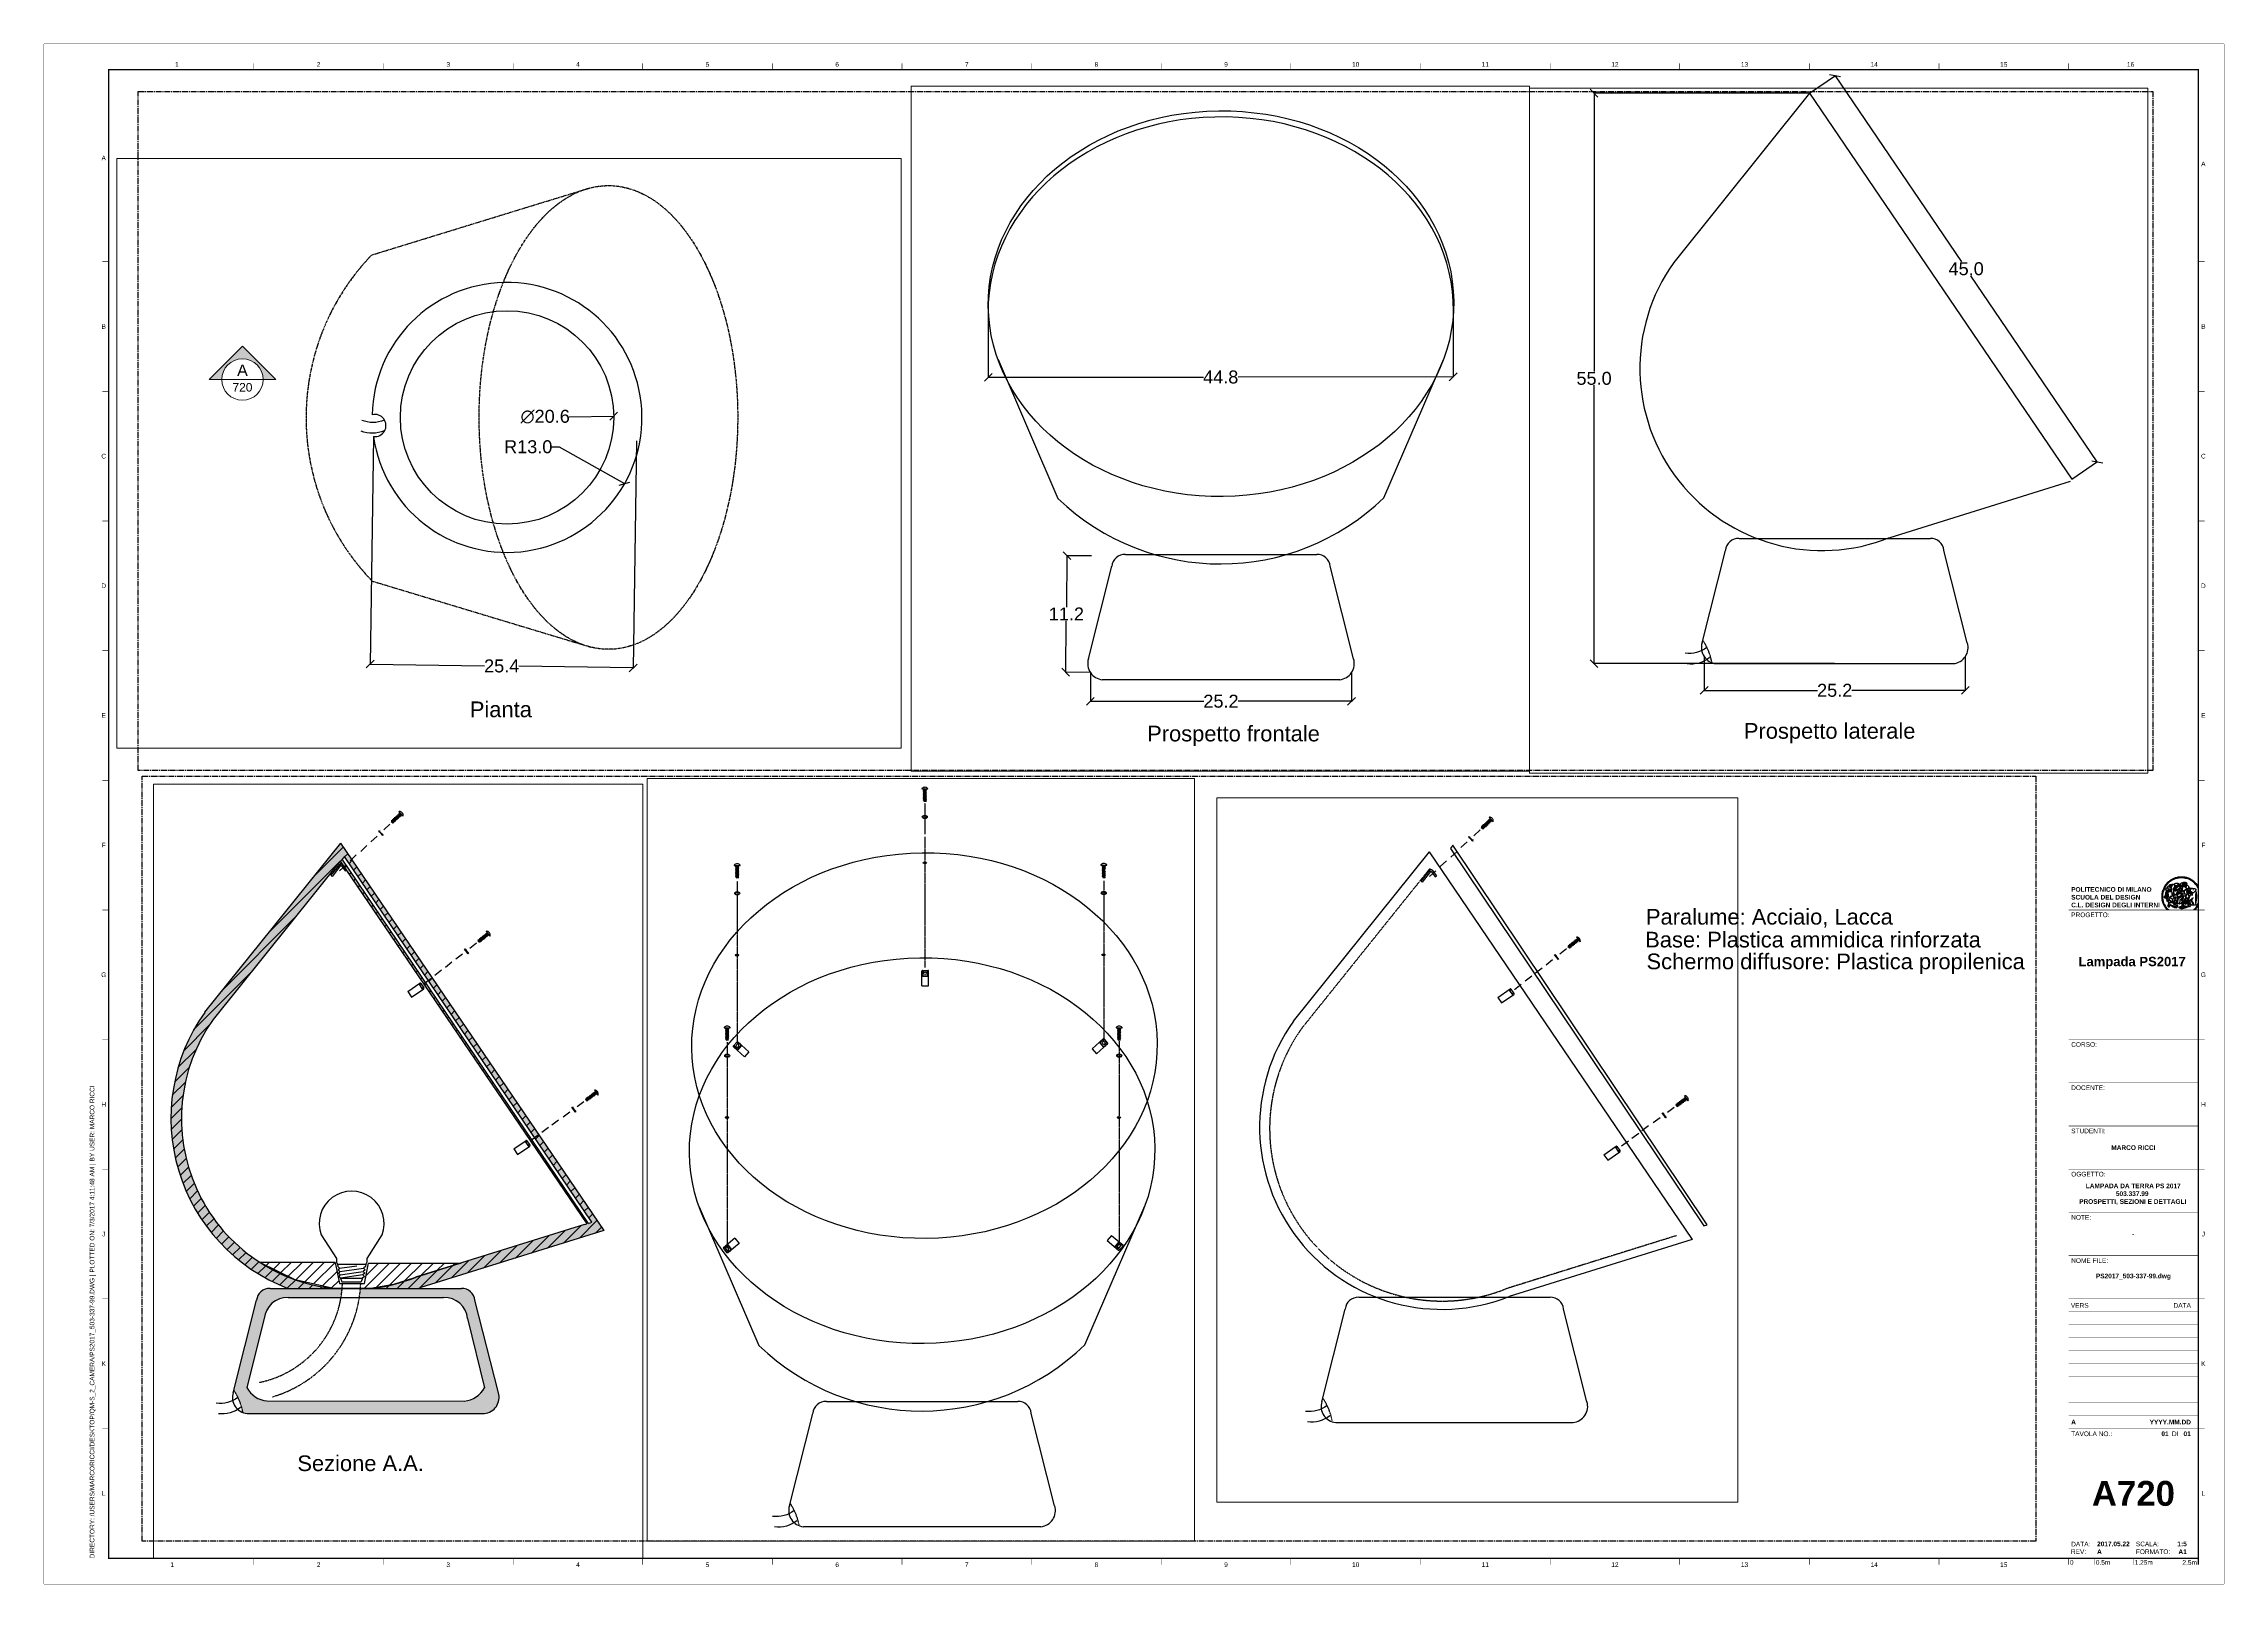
# Paper-space layout 'A720' of a CAD drawing. Header units: centimetres, sheet in millimetres. Extents: x 0 to 841, y 0 to 594.
# The model-space entities are those that its viewports show. They can reach past a viewport. Long polylines and large blocks are cut down to what shows.
import ezdxf
from ezdxf.enums import TextEntityAlignment as Align

# ---------------------------------------------------------------- set-up
doc = ezdxf.new("R2010")
doc.units = ezdxf.units.CM
doc.header["$MEASUREMENT"] = 0
doc.set_wipeout_variables(frame=1)
for name, pattern in [('CENTER2', [1.125, 0.75, -0.125, 0.125, -0.125]), ('DASHED', [0.75, 0.5, -0.25]), ('HIDDEN2', [0.1875, 0.125, -0.0625])]:
    doc.linetypes.add(name, pattern=pattern)
doc.layers.add('A-ANNO-SYMB', color=2, linetype='Continuous', lineweight=18)
for name, color, linetype in [('A-FURN', 8, 'Continuous'), ('anno', 5, 'Continuous'), ('cavo', 6, 'Continuous'), ('G-ANNO-LOGO', 3, 'Continuous'), ('G-ANNO-TEXT', 3, 'Continuous'), ('G-ANNO-TTLB', 3, 'Continuous'), ('guides', 1, 'Continuous'), ('pannello', 245, 'Continuous'), ('viti e cerniere', 3, 'Continuous')]:
    doc.layers.add(name, color=color, linetype=linetype)
doc.layers.add('G-ANNO-NPLT', color=210, linetype='Continuous', plot=False)
doc.styles.add('ARIAL', font='Arial.ttf')
doc.styles.add('ARIAL-BOLD', font='Arial Bold.ttf')
doc.styles.add('E-ARIAL', font='Arial.ttf')
doc.styles.get("Standard").update_dxf_attribs({"font": 'Arial.ttf'})
doc.dimstyles.get("Standard").update_dxf_attribs({"dimtxt": 5, "dimasz": 3, "dimexe": 0.18, "dimexo": 0.0625, "dimgap": 0.09, "dimtad": 0, "dimtih": 1, "dimtoh": 1, "dimdec": 1, "dimzin": 0, "dimdsep": 46, "dimtxsty": 'Standard', "dimblk": 'OBLIQUE', "dimcen": 0.09, "dimadec": 0, "dimazin": 0, "dimtfac": 1, "dimtdec": 1, "dimtofl": 0, "dimtmove": 0, "dimatfit": 3, "dimldrblk": 'OBLIQUE', "dimfxl": 1, "dimtolj": 1, "dimtzin": 0, "dimarcsym": 0})

# ---------------------------------------------------------------- blocks, each defined once
blk = doc.blocks.new('A1_GRID_LAYOUT')
at = {"layer": 'G-ANNO-NPLT', "const_width": 0.18}
for points in [[(841, 594), (0, 594)], [(0, 0), (0, 594)], [(841, 0), (841, 594)], [(841, 0), (0, 0)]]:
    blk.add_lwpolyline(points, dxfattribs=at)
at = {"layer": 'G-ANNO-TTLB', "const_width": 0.5, "flags": 128}
blk.add_lwpolyline([(25, 584), (25, 10), (831, 10), (831, 584)], close=True, dxfattribs=at)
at = {"layer": 'G-ANNO-TTLB', "const_width": 0.18, "flags": 128}
for points in [[(81, 586.5), (81, 584)], [(131, 586.5), (131, 584)], [(181, 586.5), (181, 584)], [(231, 586.5), (231, 584)], [(281, 586.5), (281, 584)], [(331, 586.5), (331, 584)], [(381, 586.5), (381, 584)], [(431, 586.5), (431, 584)], [(481, 586.5), (481, 584)], [(531, 586.5), (531, 584)], [(581, 586.5), (581, 584)], [(631, 586.5), (631, 584)], [(681, 586.5), (681, 584)], [(731, 586.5), (731, 584)], [(781, 586.5), (781, 584)], [(0, 578.5), (0, 576)], [(25, 510), (22.5, 510)], [(833.5, 510), (831, 510)], [(25, 460), (22.5, 460)], [(833.5, 460), (831, 460)], [(25, 410), (22.5, 410)], [(833.5, 410), (831, 410)], [(25, 360), (22.5, 360)], [(833.5, 360), (831, 360)], [(25, 310), (22.5, 310)], [(833.5, 310), (831, 310)], [(25, 260), (22.5, 260)], [(833.5, 260), (831, 260)], [(25, 210), (22.5, 210)], [(833.5, 210), (831, 210)], [(25, 160), (22.5, 160)], [(833.5, 160), (831, 160)], [(25, 110), (22.5, 110)], [(833.5, 110), (831, 110)], [(833.5, 110), (831, 110)], [(25, 60), (22.5, 60)], [(833.5, 60), (831, 60)], [(833.5, 60), (831, 60)], [(81, 10), (81, 7.5)], [(131, 10), (131, 7.5)], [(181, 10), (181, 7.5)], [(231, 10), (231, 7.5)], [(281, 10), (281, 7.5)], [(331, 10), (331, 7.5)], [(381, 10), (381, 7.5)], [(431, 10), (431, 7.5)], [(481, 10), (481, 7.5)], [(531, 10), (531, 7.5)], [(581, 10), (581, 7.5)], [(631, 10), (631, 7.5)], [(681, 10), (681, 7.5)], [(731, 10), (731, 7.5)], [(781, 10), (781, 7.5)]]:
    blk.add_lwpolyline(points, dxfattribs=at)
at = {"layer": 'G-ANNO-TTLB', "const_width": 0.18}
blk.add_lwpolyline([(716.5, 10), (776.5, 10)], dxfattribs=at)
at = {"layer": 'G-ANNO-TEXT', "style": 'ARIAL'}
for s, p in [('1', (51.35, 586.07)), ('2', (106, 586.07)), ('3', (156, 586.07)), ('4', (206, 586.07)), ('5', (256, 586.07)), ('6', (306, 586.07)), ('7', (356, 586.07)), ('8', (406, 586.07)), ('9', (456, 586.07)), ('10', (506, 586.07)), ('11', (556, 586.07)), ('12', (606, 586.07)), ('13', (656, 586.07)), ('14', (706, 586.07)), ('15', (756, 586.07)), ('16', (804.89, 586.07)), ('A', (23.09, 549.98)), ('A', (832.98, 547.71)), ('B', (23.09, 485)), ('B', (832.98, 485)), ('C', (23.09, 435)), ('C', (832.98, 435)), ('D', (23.09, 385)), ('D', (832.98, 385)), ('E', (23.09, 335)), ('E', (832.98, 335)), ('F', (23.09, 285)), ('F', (832.98, 285)), ('G', (23.09, 235)), ('G', (832.98, 235)), ('H', (23.09, 185)), ('H', (832.98, 185)), ('J', (23.09, 135)), ('J', (832.98, 135)), ('K', (23.09, 85)), ('K', (832.98, 85)), ('L', (23.09, 35)), ('L', (832.98, 35)), ('2', (106, 7.51)), ('3', (156, 7.51)), ('6', (306, 7.51)), ('8', (406, 7.51)), ('9', (456, 7.51)), ('10', (506, 7.51)), ('12', (606, 7.51)), ('13', (656, 7.51)), ('1', (49.49, 7.51)), ('4', (206, 7.51)), ('5', (256, 7.51)), ('7', (356, 7.51)), ('11', (556, 7.51)), ('14', (706, 7.51)), ('15', (756, 7.51))]:
    blk.add_text(s, height=1.8, dxfattribs=at).set_placement(p, align=Align.MIDDLE_CENTER)
at = {"layer": 'G-ANNO-TEXT', "insert": (17.7, 9.95), "char_height": 1.8, "attachment_point": 1, "rotation": 90, "style": 'ARIAL'}
blk.add_mtext_dynamic_manual_height_columns('DIRECTORY: /USERS/MARCORICCI/DESKTOP/QM-S_2_CAMERA/PS2017_503-337-99.DWG | PLOTTED ON: 7/3/2017 4:11:48 AM | BY USER: MARCO RICCI', width=412.209, gutter_width=9, heights=[0], dxfattribs=at)
blk = doc.blocks.new('logoPolimi')
for p, q in [((-2.37, 0.12), (-2.16, 0.11)), ((-2.37, 0.01), (-2.16, 0.01)), ((-2.36, 0.23), (-2.15, 0.21)), ((-2.35, 0.34), (-2.14, 0.31)), ((-2.33, 0.45), (-2.12, 0.41)), ((-2.3, 0.55), (-2.1, 0.51)), ((-2.28, 0.66), (-2.07, 0.6)), ((-2.24, 0.77), (-2.04, 0.7)), ((-2.2, 0.87), (-2.01, 0.79)), ((-2.16, 0.97), (-1.97, 0.89)), ((-2.11, 1.07), (-1.93, 0.98)), ((-2.06, 1.17), (-1.88, 1.07)), ((-2.01, 1.26), (-1.83, 1.15)), ((-1.94, 1.36), (-1.77, 1.24)), ((-1.88, 1.45), (-1.71, 1.32)), ((-1.84, 0.03), (-1.82, 0.35)), ((-1.81, 1.53), (-1.65, 1.4)), ((-1.74, 1.61), (-1.58, 1.47)), ((-1.73, 0.59), (-1.73, 0.59)), ((-1.73, 0.59), (-1.73, 0.59)), ((-1.66, 1.69), (-1.51, 1.54)), ((-1.65, 0.57), (-1.65, 0.57)), ((-1.59, 1.12), (-1.59, 1.12)), ((-1.58, 1.77), (-1.44, 1.61)), ((-1.51, 0.55), (-1.51, 0.55)), ((-1.51, 0.55), (-1.51, 0.55)), ((-1.49, 1.84), (-1.36, 1.68)), ((-1.41, 1.91), (-1.28, 1.74)), ((-1.32, 1.97), (-1.2, 1.8)), ((-1.31, 0.79), (-1.21, 0.75)), ((-1.21, 0.75), (-1.31, 0.79)), ((-1.21, 0.75), (-1.31, 0.79)), ((-1.22, 2.03), (-1.11, 1.85)), ((-1.21, 0.75), (-1.21, 0.75)), ((-1.21, 0.75), (-1.21, 0.75)), ((-1.19, 0.76), (-1.19, 0.76)), ((-1.19, 0.76), (-1.19, 0.76)), ((-1.17, 0.99), (-1.18, 0.99)), ((-1.18, 0.99), (-1.17, 0.99)), ((-1.16, 0.57), (-1.16, 0.57)), ((-1.16, 0.57), (-1.16, 0.57)), ((-1.13, 2.09), (-1.03, 1.9)), ((-1.1, 0.01), (-0.99, 0.06)), ((-0.99, 0.06), (-1.1, 0.01)), ((-0.99, 0.06), (-1.1, 0.01)), ((-1.03, 2.14), (-0.94, 1.95)), ((-0.99, 0.06), (-0.99, 0.06)), ((-0.99, 0.06), (-0.99, 0.06)), ((-0.97, 0.79), (-0.98, 0.79)), ((-0.89, 0.84), (-0.97, 0.79)), ((-0.97, 0.79), (-0.89, 0.84)), ((-0.96, 1.41), (-0.96, 1.41)), ((-0.96, 1.41), (-0.96, 1.41)), ((-0.93, 2.18), (-0.84, 1.99)), ((-0.89, 0.84), (-0.82, 0.87)), ((-0.82, 0.87), (-0.89, 0.84)), ((-0.89, 0.84), (-0.82, 0.87)), ((-0.88, 0.83), (-0.89, 0.84)), ((-0.85, 1.39), (-0.85, 1.39)), ((-0.85, 1.39), (-0.85, 1.39)), ((-0.84, 0.14), (-0.84, 0.14)), ((-0.83, 2.22), (-0.75, 2.03)), ((-0.77, 1.08), (-0.78, 1.08)), ((-0.78, 1.08), (-0.77, 1.08)), ((-0.61, 1.12), (-0.77, 1.08)), ((-0.77, 1.08), (-0.61, 1.12)), ((-0.77, 1.08), (-0.61, 1.12)), ((-0.75, 1.3), (-0.76, 1.29)), ((-0.76, 1.29), (-0.75, 1.3)), ((-0.72, 2.26), (-0.66, 2.06)), ((-0.65, 0.99), (-0.7, 0.96)), ((-0.69, 0.18), (-0.68, 0.18)), ((-0.66, 0.93), (-0.66, 0.93)), ((-0.66, 0.93), (-0.64, 0.93)), ((-0.66, 0.93), (-0.66, 0.93)), ((-0.66, 0.93), (-0.66, 0.93)), ((-0.63, 1.01), (-0.63, 1.01)), ((-0.63, 1.01), (-0.62, 1.01)), ((-0.63, 0.66), (-0.63, 0.66)), ((-0.61, 2.29), (-0.56, 2.09)), ((-0.6, 1.12), (-0.61, 1.12)), ((-0.61, 1.12), (-0.6, 1.12)), ((-0.61, 1.12), (-0.6, 1.12)), ((-0.61, 0.86), (-0.57, 0.85)), ((-0.57, 0.85), (-0.61, 0.86)), ((-0.61, 0.86), (-0.57, 0.85)), ((-0.53, 1.08), (-0.6, 1.12)), ((-0.6, 1.12), (-0.6, 1.11)), ((-0.6, 1.12), (-0.53, 1.08)), ((-0.57, 0.8), (-0.59, 0.8)), ((-0.57, 0.85), (-0.53, 0.84)), ((-0.57, 0.85), (-0.57, 0.85)), ((-0.57, 0.85), (-0.57, 0.85)), ((-0.57, 0.85), (-0.53, 0.84)), ((-0.56, 0.29), (-0.49, 0.48)), ((-0.56, 0.14), (-0.56, 0.29)), ((-0.5, 0.11), (-0.56, 0.14)), ((-0.53, 0.84), (-0.51, 0.84)), ((-0.53, 0.84), (-0.51, 0.84)), ((-0.53, 0.84), (-0.53, 0.84)), ((-0.51, 2.32), (-0.46, 2.11)), ((-0.51, 0.11), (-0.51, 0.11)), ((-0.51, 0.11), (-0.51, 0.11)), ((-0.34, 0.33), (-0.5, 0.11)), ((-0.49, 0.48), (-0.41, 0.55)), ((-0.42, 0.8), (-0.47, 0.79)), ((-0.42, 0.8), (-0.47, 0.79)), ((-0.47, 0.79), (-0.45, 0.76)), ((-0.47, 0.79), (-0.45, 0.76)), ((-0.45, 1.14), (-0.42, 1.11)), ((-0.42, 1.26), (-0.36, 1.22)), ((-0.41, 0.55), (-0.34, 0.49)), ((-0.4, 2.34), (-0.36, 2.13)), ((-0.4, 1.37), (-0.38, 1.38)), ((-0.39, 1.37), (-0.4, 1.37)), ((-0.35, 1.33), (-0.4, 1.37)), ((-0.39, 1.24), (-0.4, 1.23)), ((-0.38, 1.14), (-0.38, 1.14)), ((-0.34, 0.49), (-0.09, 0.48)), ((-0.16, 0.32), (-0.34, 0.33)), ((-0.14, 0.32), (-0.31, 0.34)), ((-0.29, 2.35), (-0.26, 2.14)), ((-0.28, 1.3), (-0.29, 1.3)), ((-0.28, 1.3), (-0.28, 1.3)), ((-0.18, 2.36), (-0.16, 2.15)), ((-0.16, 1.24), (-0.16, 1.25)), ((-0.16, 1.25), (-0.16, 1.25)), ((-0.16, 0.49), (-0.14, 0.64)), ((-0.06, 0.27), (-0.16, 0.32)), ((-0.1, 0.88), (-0.09, 0.87)), ((-0.08, 1.37), (-0.08, 1.38)), ((-0.08, 1.23), (-0.05, 1.21)), ((-0.05, 1.21), (-0.08, 1.23)), ((-0.08, 1.23), (-0.05, 1.21)), ((-0.07, 2.37), (-0.06, 2.16)), ((-0.03, 0.26), (-0.06, 0.27)), ((-0.05, 1.21), (-0.04, 1.21)), ((-0.04, 1.21), (-0.05, 1.21)), ((-0.04, 1.21), (-0.04, 1.21)), ((-0.04, 1.21), (-0.04, 1.21)), ((-0.04, 0.48), (-0.03, 0.26)), ((0.03, 1.15), (0.03, 1.15)), ((0.03, 0.66), (0.03, 0.67)), ((0.04, 2.37), (0.04, 2.16)), ((0.07, 0.58), (0.07, 0.57)), ((0.1, 1.18), (0.1, 1.18)), ((0.1, 0.84), (0.1, 0.84)), ((0.13, 1.32), (0.17, 1.19)), ((0.15, 2.36), (0.14, 2.16)), ((0.14, 0.71), (0.34, 0.65)), ((0.31, 0.56), (0.17, 0.63)), ((0.26, 2.36), (0.24, 2.15)), ((0.27, 1.61), (0.27, 1.61)), ((0.27, 1.61), (0.27, 1.61)), ((0.27, 1.61), (0.27, 1.61)), ((0.29, 1.29), (0.29, 1.29)), ((0.29, 1.29), (0.29, 1.29)), ((0.29, 1.29), (0.29, 1.29)), ((0.29, 1.29), (0.29, 1.29)), ((0.33, 0.49), (0.34, 0.49)), ((0.33, 0.03), (0.35, 0.03)), ((0.33, 0.03), (0.35, 0.03)), ((0.37, 2.34), (0.34, 2.13)), ((0.34, 0.65), (0.34, 0.64)), ((0.35, 0.03), (0.57, 0.06)), ((0.35, 0.03), (0.57, 0.06)), ((0.35, 0.03), (0.35, 0.03)), ((0.35, 0.03), (0.35, 0.03)), ((0.38, 1.36), (0.37, 1.35)), ((0.38, 0.34), (0.37, 0.34)), ((0.38, 0.34), (0.38, 0.34)), ((0.43, 0.67), (0.39, 0.64)), ((0.48, 2.32), (0.44, 2.12)), ((0.49, 1.05), (0.51, 1.13)), ((0.51, 1.13), (0.49, 1.05)), ((0.49, 1.05), (0.51, 1.13)), ((0.51, 1.31), (0.5, 1.29)), ((0.51, 1.13), (0.52, 1.23)), ((0.52, 1.23), (0.51, 1.23)), ((0.51, 1.23), (0.52, 1.23)), ((0.52, 1.23), (0.51, 1.13)), ((0.51, 1.13), (0.52, 1.23)), ((0.52, 1.24), (0.6, 1.37)), ((0.52, 1.23), (0.6, 1.36)), ((0.6, 1.36), (0.52, 1.23)), ((0.52, 1.23), (0.52, 1.23)), ((0.52, 1.23), (0.52, 1.24)), ((0.52, 1.23), (0.52, 1.23)), ((0.55, 1.07), (0.53, 1.06)), ((0.53, 1.04), (0.53, 1.06)), ((0.53, 1.05), (0.53, 1.04)), ((0.59, 2.3), (0.54, 2.09)), ((0.54, 0.3), (0.63, 0.32)), ((0.54, -0.08), (0.61, 0.06)), ((0.61, 0.06), (0.54, -0.08)), ((0.54, -0.08), (0.61, 0.06)), ((0.56, 0.19), (0.59, 0.21)), ((0.57, 1.07), (0.57, 1.07)), ((0.57, 1.07), (0.57, 1.07)), ((0.57, 1.07), (0.57, 1.07)), ((0.57, 1.07), (0.57, 1.07)), ((0.57, 1.07), (0.57, 1.07)), ((0.57, 1.07), (0.57, 1.07)), ((0.57, 1.07), (0.57, 1.07)), ((0.58, 0.3), (0.59, 0.29)), ((0.59, 0.78), (0.59, 0.79)), ((0.59, 0.79), (0.59, 0.79)), ((0.59, 0.79), (0.59, 0.79)), ((0.59, 0.79), (0.59, 0.78)), ((0.61, 0.06), (0.6, 0.07)), ((0.6, 0.07), (0.61, 0.06)), ((0.61, 0.06), (0.61, 0.07)), ((0.62, 0.21), (0.65, 0.22)), ((0.69, 2.27), (0.63, 2.07)), ((0.64, 1.37), (0.65, 1.37)), ((0.69, 0.86), (0.68, 0.86)), ((0.68, 0.86), (0.69, 0.86)), ((0.68, 0.76), (0.68, 0.76)), ((0.8, 2.23), (0.73, 2.03)), ((0.76, 0.26), (0.76, 0.26)), ((0.9, 2.19), (0.82, 2)), ((0.82, 0.35), (0.84, 0.36)), ((0.82, 0.35), (0.82, 0.35)), ((0.84, 0.36), (0.84, 0.37)), ((0.85, 0.34), (1.05, 0.35)), ((1, 2.15), (0.91, 1.96)), ((0.93, 1.05), (0.93, 1.05)), ((0.93, 1.05), (0.93, 1.05)), ((0.93, 1.05), (0.93, 1.04)), ((0.93, 1.05), (0.93, 1.05)), ((0.97, 0.66), (0.96, 0.66)), ((1.01, 0.97), (0.98, 0.96)), ((1.1, 2.1), (1, 1.91)), ((1.2, 2.04), (1.09, 1.86)), ((1.17, 0.96), (1.17, 0.95)), ((1.17, 0.95), (1.17, 0.95)), ((1.29, 1.99), (1.18, 1.81)), ((1.38, 1.92), (1.26, 1.75)), ((1.34, 0.37), (1.26, 0.04)), ((1.27, 0.37), (1.27, 0.38)), ((1.28, 0.95), (1.28, 0.95)), ((1.47, 1.86), (1.34, 1.69)), ((1.37, 0.73), (1.46, 0.81)), ((1.41, 0.4), (1.41, 0.41)), ((1.56, 1.79), (1.42, 1.63)), ((1.64, 1.71), (1.49, 1.56)), ((1.49, 0.9), (1.57, 0.92)), ((1.72, 1.63), (1.56, 1.49)), ((1.67, 0.6), (1.57, 0.53)), ((1.79, 1.55), (1.63, 1.41)), ((1.86, 1.47), (1.7, 1.34)), ((1.93, 1.38), (1.76, 1.26)), ((1.99, 1.29), (1.81, 1.17)), ((2.05, 1.19), (1.87, 1.09)), ((2.1, 1.1), (1.92, 1)), ((2.15, 1), (1.96, 0.91)), ((2.19, 0.9), (2, 0.82)), ((2.23, 0.79), (2.04, 0.72)), ((2.27, 0.69), (2.07, 0.63)), ((2.3, 0.58), (2.09, 0.53)), ((2.32, 0.47), (2.12, 0.43)), ((2.34, 0.37), (2.13, 0.33)), ((2.36, 0.26), (2.15, 0.23)), ((2.37, 0.15), (2.16, 0.13)), ((2.37, 0.04), (2.16, 0.03)), ((-2.37, -0.1), (-2.16, -0.09)), ((-2.36, -0.21), (-2.15, -0.19)), ((-2.35, -0.32), (-2.14, -0.29)), ((-2.33, -0.43), (-2.12, -0.39)), ((-2.31, -0.54), (-2.1, -0.49)), ((-2.28, -0.65), (-2.08, -0.59)), ((-2.25, -0.75), (-2.05, -0.69)), ((-2.21, -0.86), (-2.02, -0.78)), ((-2.17, -0.96), (-1.98, -0.87)), ((-2.12, -1.06), (-1.93, -0.96)), ((-2.07, -1.16), (-1.89, -1.05)), ((-2.04, -0.15), (-1.97, -0.2)), ((-2.01, -1.25), (-1.84, -1.14)), ((-1.95, -1.34), (-1.78, -1.22)), ((-1.89, -1.43), (-1.72, -1.31)), ((-1.82, -1.52), (-1.66, -1.38)), ((-1.75, -1.6), (-1.59, -1.46)), ((-1.67, -1.68), (-1.52, -1.53)), ((-1.58, -0.12), (-1.6, -0.18)), ((-1.6, -0.18), (-1.58, -0.28)), ((-1.57, -0.54), (-1.59, -0.54)), ((-1.59, -0.54), (-1.59, -0.54)), ((-1.59, -1.76), (-1.45, -1.6)), ((-1.56, -0.32), (-1.56, -0.31)), ((-1.56, -0.31), (-1.56, -0.31)), ((-1.53, -0.65), (-1.53, -0.65)), ((-1.53, -0.65), (-1.53, -0.65)), ((-1.51, -1.83), (-1.37, -1.67)), ((-1.48, -0.86), (-1.48, -0.85)), ((-1.42, -0.37), (-1.42, -0.37)), ((-1.42, -1.9), (-1.29, -1.73)), ((-1.38, -0.46), (-1.38, -0.46)), ((-1.33, -1.96), (-1.21, -1.79)), ((-1.31, -0.24), (-1.31, -0.23)), ((-1.31, -0.23), (-1.31, -0.24)), ((-1.24, -2.02), (-1.13, -1.84)), ((-1.23, -0.19), (-1.23, -0.19)), ((-1.23, -0.19), (-1.23, -0.19)), ((-1.23, -0.19), (-1.23, -0.19)), ((-1.23, -0.19), (-1.23, -0.19)), ((-1.14, -2.08), (-1.04, -1.89)), ((-1.04, -2.13), (-0.95, -1.94)), ((-1.01, -0.39), (-1.02, -0.39)), ((-1.02, -0.39), (-1.01, -0.39)), ((-1.02, -0.7), (-1.02, -0.7)), ((-1.02, -0.7), (-1.02, -0.7)), ((-1.02, -0.7), (-1.02, -0.7)), ((-0.94, -2.18), (-0.86, -1.98)), ((-0.84, -2.22), (-0.77, -2.02)), ((-0.79, -0.51), (-0.83, -0.58)), ((-0.83, -0.58), (-0.79, -0.51)), ((-0.83, -0.58), (-0.79, -0.51)), ((-0.78, -1.05), (-0.83, -0.94)), ((-0.83, -0.94), (-0.78, -1.05)), ((-0.83, -0.94), (-0.83, -0.94)), ((-0.83, -0.94), (-0.78, -1.05)), ((-0.82, -1.23), (-0.82, -1.23)), ((-0.82, -1.23), (-0.77, -1.23)), ((-0.77, -1.23), (-0.82, -1.23)), ((-0.82, -1.23), (-0.82, -1.23)), ((-0.77, -1.23), (-0.82, -1.23)), ((-0.75, -0.96), (-0.8, -0.89)), ((-0.8, -0.89), (-0.79, -0.92)), ((-0.79, -0.92), (-0.8, -0.89)), ((-0.8, -0.89), (-0.75, -0.96)), ((-0.79, -0.92), (-0.8, -0.89)), ((-0.8, -0.89), (-0.8, -0.89)), ((-0.8, -0.89), (-0.75, -0.96)), ((-0.79, -0.92), (-0.78, -0.95)), ((-0.78, -0.95), (-0.79, -0.92)), ((-0.78, -0.95), (-0.79, -0.92)), ((-0.77, -0.49), (-0.78, -0.48)), ((-0.78, -0.48), (-0.77, -0.49)), ((-0.78, -0.95), (-0.76, -1)), ((-0.76, -1), (-0.78, -0.95)), ((-0.76, -1), (-0.78, -0.95)), ((-0.71, -0.89), (-0.75, -0.87)), ((-0.75, -0.87), (-0.71, -0.89)), ((-0.75, -0.87), (-0.71, -0.89)), ((-0.72, -1.01), (-0.75, -0.96)), ((-0.75, -0.96), (-0.72, -1.01)), ((-0.75, -0.96), (-0.72, -1.01)), ((-0.74, -2.25), (-0.67, -2.05)), ((-0.64, -0.93), (-0.71, -0.89)), ((-0.71, -0.89), (-0.64, -0.93)), ((-0.71, -0.89), (-0.64, -0.93)), ((-0.66, -0.53), (-0.66, -0.53)), ((-0.66, -0.53), (-0.66, -0.53)), ((-0.66, -0.53), (-0.66, -0.53)), ((-0.63, -2.29), (-0.57, -2.08)), ((-0.52, -2.31), (-0.48, -2.11)), ((-0.39, -0.81), (-0.51, -0.69)), ((-0.51, -1.04), (-0.5, -1.04)), ((-0.48, -0.42), (-0.48, -0.42)), ((-0.48, -0.42), (-0.48, -0.42)), ((-0.48, -0.42), (-0.48, -0.42)), ((-0.42, -2.33), (-0.38, -2.13)), ((-0.41, -0.51), (-0.41, -0.51)), ((-0.38, -0.05), (-0.39, -0.12)), ((-0.39, -0.12), (-0.37, -0.1)), ((-0.35, -0.14), (-0.37, -0.08)), ((-0.37, -0.09), (-0.37, -0.09)), ((-0.33, -0.12), (-0.35, -0.14)), ((-0.32, -0.14), (-0.35, -0.14)), ((-0.35, -0.18), (-0.34, -0.22)), ((-0.34, -0.08), (-0.29, -0.16)), ((-0.34, -0.22), (-0.34, -0.22)), ((-0.27, -0.17), (-0.32, -0.14)), ((-0.31, -2.35), (-0.28, -2.14)), ((-0.25, -0.91), (-0.26, -0.9)), ((-0.26, -1.29), (0.1, -1.2)), ((0.1, -1.2), (-0.26, -1.29)), ((0.08, -1.4), (-0.26, -1.29)), ((-0.26, -1.29), (0.08, -1.4)), ((-0.26, -1.38), (-0.26, -1.29)), ((-0.26, -1.29), (-0.26, -1.29)), ((-0.26, -1.29), (-0.26, -1.38)), ((-0.26, -1.29), (0.08, -1.4)), ((-0.26, -1.29), (-0.26, -1.29)), ((0.08, -1.49), (-0.26, -1.38)), ((-0.26, -1.38), (0.09, -1.49)), ((-0.2, -2.36), (-0.18, -2.15)), ((-0.14, -0.15), (-0.16, -0.13)), ((-0.11, -0.04), (-0.12, -0.05)), ((-0.09, -2.37), (-0.08, -2.16)), ((-0.04, -0.41), (-0.01, -0.44)), ((-0.01, -0.44), (-0.04, -0.41)), ((-0.04, -0.41), (-0.01, -0.44)), ((0.03, -2.37), (0.02, -2.16)), ((0.07, -0.84), (0.07, -0.84)), ((0.07, -0.84), (0.07, -0.84)), ((0.1, -1.2), (0.08, -1.32)), ((0.08, -1.32), (0.13, -1.2)), ((0.08, -1.4), (0.72, -1.22)), ((0.72, -1.22), (0.08, -1.4)), ((0.08, -1.4), (0.72, -1.22)), ((0.72, -1.31), (0.08, -1.49)), ((0.08, -1.44), (0.08, -1.4)), ((0.08, -1.4), (0.08, -1.44)), ((0.08, -1.4), (0.08, -1.49)), ((0.08, -1.49), (0.08, -1.44)), ((0.08, -1.44), (0.08, -1.44)), ((0.08, -1.44), (0.08, -1.45)), ((0.08, -1.45), (0.08, -1.46)), ((0.08, -1.46), (0.08, -1.49)), ((0.1, -1.01), (0.09, -0.86)), ((0.1, -1.01), (0.09, -0.86)), ((0.09, -1.49), (0.72, -1.31)), ((0.1, -1.2), (0.12, -1.04)), ((0.12, -1.04), (0.1, -1.2)), ((0.13, -1.2), (0.1, -1.2)), ((0.1, -1.2), (0.13, -1.2)), ((0.13, -1.2), (0.1, -1.2)), ((0.1, -1.2), (0.1, -1.2)), ((0.11, -0.44), (0.11, -0.44)), ((0.11, -0.44), (0.11, -0.44)), ((0.12, -0.21), (0.12, -0.21)), ((0.12, -0.21), (0.12, -0.21)), ((0.12, -0.21), (0.12, -0.21)), ((0.12, -0.21), (0.12, -0.21)), ((0.12, -0.21), (0.12, -0.21)), ((0.12, -0.21), (0.12, -0.21)), ((0.12, -0.21), (0.12, -0.21)), ((0.12, -0.21), (0.12, -0.21)), ((0.12, -0.21), (0.12, -0.21)), ((0.12, -0.21), (0.12, -0.21)), ((0.12, -0.21), (0.12, -0.21)), ((0.12, -0.21), (0.12, -0.21)), ((0.12, -0.21), (0.12, -0.21)), ((0.12, -0.56), (0.14, -0.53)), ((0.14, -0.53), (0.12, -0.56)), ((0.12, -0.56), (0.14, -0.53)), ((0.12, -1.04), (0.12, -1.04)), ((0.12, -1.04), (0.12, -1.04)), ((0.12, -1.04), (0.12, -1.04)), ((0.14, -2.37), (0.12, -2.16)), ((0.21, -0.99), (0.13, -1.2)), ((0.13, -1.2), (0.21, -0.99)), ((0.36, -1.14), (0.13, -1.2)), ((0.13, -1.2), (0.26, -1.17)), ((0.14, -0.53), (0.16, -0.49)), ((0.16, -0.49), (0.14, -0.53)), ((0.14, -0.53), (0.16, -0.49)), ((0.16, -0.49), (0.16, -0.49)), ((0.16, -0.49), (0.16, -0.49)), ((0.28, -1.19), (0.21, -0.99)), ((0.21, -0.99), (0.31, -1.27)), ((0.25, -2.36), (0.22, -2.15)), ((0.24, -0.17), (0.24, -0.16)), ((0.24, -0.16), (0.24, -0.17)), ((0.25, -0.84), (0.25, -0.88)), ((0.25, -0.88), (0.25, -0.84)), ((0.25, -0.88), (0.25, -0.84)), ((0.25, -0.88), (0.29, -1.17)), ((0.26, -0.88), (0.25, -0.88)), ((0.31, -1.27), (0.25, -0.88)), ((0.26, -1.17), (0.28, -1.16)), ((0.28, -1.16), (0.36, -1.14)), ((0.29, -1.17), (0.28, -1.19)), ((0.35, -2.34), (0.32, -2.14)), ((0.36, -1.14), (0.72, -1.22)), ((0.72, -1.22), (0.36, -1.14)), ((0.46, -2.32), (0.42, -2.12)), ((0.49, -0.31), (0.49, -0.31)), ((0.49, -0.31), (0.49, -0.31)), ((0.5, -0.27), (0.5, -0.27)), ((0.51, -0.27), (0.51, -0.27)), ((0.57, -2.3), (0.52, -2.1)), ((0.68, -2.27), (0.62, -2.07)), ((0.78, -2.24), (0.71, -2.04)), ((0.72, -0.81), (0.75, -0.89)), ((0.72, -1.22), (0.72, -1.31)), ((0.72, -1.31), (0.72, -1.22)), ((0.74, -0.23), (0.74, -0.23)), ((0.74, -0.23), (0.75, -0.24)), ((0.75, -0.23), (0.75, -0.23)), ((0.89, -2.2), (0.81, -2)), ((0.86, -0.25), (0.82, -0.34)), ((0.87, -0.22), (0.86, -0.23)), ((0.87, -0.22), (0.86, -0.25)), ((0.99, -2.15), (0.9, -1.96)), ((0.96, -0.58), (0.96, -0.57)), ((1.09, -2.11), (0.99, -1.92)), ((1.05, -1.05), (1.04, -1.05)), ((1.19, -2.05), (1.08, -1.87)), ((1.28, -2), (1.17, -1.82)), ((1.37, -1.93), (1.25, -1.76)), ((1.31, -0.27), (1.3, -0.26)), ((1.3, -0.26), (1.3, -0.26)), ((1.3, -0.26), (1.3, -0.26)), ((1.3, -0.26), (1.31, -0.27)), ((1.3, -0.26), (1.3, -0.26)), ((1.46, -1.87), (1.33, -1.7)), ((1.54, -1.8), (1.41, -1.64)), ((1.63, -1.72), (1.48, -1.57)), ((1.71, -1.65), (1.55, -1.5)), ((1.78, -1.57), (1.62, -1.43)), ((1.85, -1.48), (1.69, -1.35)), ((1.92, -1.39), (1.75, -1.27)), ((1.98, -1.3), (1.81, -1.19)), ((2.04, -1.21), (1.86, -1.1)), ((2.09, -1.11), (1.91, -1.01)), ((2.14, -1.01), (1.95, -0.92)), ((2.19, -0.91), (1.99, -0.83)), ((2.23, -0.81), (2.03, -0.74)), ((2.26, -0.7), (2.06, -0.64)), ((2.29, -0.6), (2.09, -0.55)), ((2.32, -0.49), (2.11, -0.45)), ((2.34, -0.38), (2.13, -0.35)), ((2.35, -0.27), (2.15, -0.25)), ((2.37, -0.08), (2.16, -0.07)), ((2.36, -0.16), (2.16, -0.15))]:
    blk.add_line(p, q)
for points in [[(-1.9, 0.12), (-1.94, 0.02), (-2.05, -0.09), (-2.05, -0.09)], [(-1.86, 0.38), (-1.86, 0.38), (-1.87, 0.19), (-1.9, 0.12)], [(-1.76, 0.6), (-1.76, 0.6), (-1.84, 0.57), (-1.86, 0.38)], [(-1.86, -0.04), (-1.84, 0.02), (-1.84, 0.03), (-1.84, 0.03)], [(-1.82, 0.78), (-1.83, 0.8), (-1.85, 0.86), (-1.83, 0.88)], [(-1.82, 0.78), (-1.83, 0.8), (-1.85, 0.86), (-1.83, 0.88)], [(-1.83, 0.88), (-1.81, 0.9), (-1.76, 0.96), (-1.76, 0.96)], [(-1.83, 0.88), (-1.81, 0.9), (-1.76, 0.96), (-1.76, 0.96)], [(-1.76, 0.6), (-1.83, 0.7), (-1.78, 0.74), (-1.78, 0.74)], [(-1.78, 0.74), (-1.79, 0.74), (-1.83, 0.7), (-1.76, 0.6)], [(-1.78, 0.74), (-1.8, 0.76), (-1.81, 0.78), (-1.82, 0.78)], [(-1.78, 0.74), (-1.8, 0.76), (-1.81, 0.78), (-1.82, 0.78)], [(-1.82, 0.35), (-1.81, 0.5), (-1.73, 0.59), (-1.73, 0.59)], [(-1.82, -0.19), (-1.73, -0.07), (-1.75, 0.14), (-1.75, 0.3)], [(-1.75, 0.33), (-1.75, 0.17), (-1.73, -0.05), (-1.8, -0.17)], [(-1.78, 0.74), (-1.75, 0.72), (-1.72, 0.69), (-1.68, 0.7)], [(-1.68, 0.7), (-1.72, 0.69), (-1.75, 0.72), (-1.78, 0.74)], [(-1.68, 0.7), (-1.72, 0.69), (-1.75, 0.72), (-1.78, 0.74)], [(-1.78, 0.74), (-1.78, 0.74), (-1.78, 0.74), (-1.78, 0.74)], [(-1.76, 0.96), (-1.68, 1.1), (-1.59, 1.12), (-1.59, 1.12)], [(-1.76, 0.96), (-1.68, 1.1), (-1.6, 1.12), (-1.6, 1.12)], [(-1.73, 0.59), (-1.74, 0.59), (-1.75, 0.6), (-1.76, 0.6)], [(-1.73, 0.59), (-1.74, 0.59), (-1.75, 0.6), (-1.76, 0.6)], [(-1.75, 0.3), (-1.76, 0.47), (-1.65, 0.57), (-1.65, 0.57)], [(-1.65, 0.57), (-1.65, 0.57), (-1.76, 0.5), (-1.75, 0.33)], [(-1.65, 0.57), (-1.68, 0.58), (-1.7, 0.58), (-1.73, 0.59)], [(-1.65, 0.57), (-1.68, 0.58), (-1.7, 0.58), (-1.73, 0.59)], [(-1.5, 0.71), (-1.53, 0.74), (-1.61, 0.71), (-1.68, 0.7)], [(-1.68, 0.7), (-1.61, 0.71), (-1.53, 0.73), (-1.5, 0.71)], [(-1.5, 0.71), (-1.53, 0.73), (-1.61, 0.71), (-1.68, 0.7)], [(-1.51, 0.55), (-1.56, 0.56), (-1.61, 0.56), (-1.65, 0.57)], [(-1.65, 0.57), (-1.61, 0.56), (-1.56, 0.56), (-1.51, 0.55)], [(-1.51, 0.55), (-1.56, 0.56), (-1.61, 0.56), (-1.65, 0.57)], [(-1.59, 1.12), (-1.6, 1.06), (-1.61, 0.99), (-1.61, 0.97)], [(-1.61, 0.97), (-1.61, 0.99), (-1.6, 1.06), (-1.59, 1.12)], [(-1.61, 0.97), (-1.61, 0.99), (-1.6, 1.06), (-1.59, 1.12)], [(-1.61, 0.97), (-1.61, 0.95), (-1.56, 0.88), (-1.54, 0.87)], [(-1.54, 0.87), (-1.56, 0.88), (-1.61, 0.95), (-1.61, 0.97)], [(-1.54, 0.87), (-1.56, 0.88), (-1.61, 0.96), (-1.61, 0.97)], [(-1.59, 1.12), (-1.59, 1.13), (-1.59, 1.15), (-1.58, 1.16)], [(-1.59, 1.12), (-1.59, 1.13), (-1.59, 1.15), (-1.58, 1.16)], [(-1.58, 1.16), (-1.57, 1.21), (-1.52, 1.23), (-1.49, 1.25)], [(-1.58, 1.16), (-1.57, 1.21), (-1.52, 1.23), (-1.49, 1.25)], [(-1.58, 0.36), (-1.58, 0.48), (-1.51, 0.55), (-1.51, 0.55)], [(-1.51, 0.55), (-1.51, 0.55), (-1.58, 0.48), (-1.58, 0.36)], [(-1.51, 0.55), (-1.51, 0.55), (-1.58, 0.48), (-1.58, 0.36)], [(-1.55, 0.04), (-1.55, 0.08), (-1.58, 0.25), (-1.58, 0.36)], [(-1.58, 0.36), (-1.58, 0.25), (-1.55, 0.08), (-1.55, 0.04)], [(-1.58, 0.36), (-1.58, 0.25), (-1.55, 0.08), (-1.55, 0.04)], [(-1.58, -0.12), (-1.57, -0.06), (-1.55, 0.02), (-1.55, 0.04)], [(-1.55, 0.04), (-1.55, 0.02), (-1.57, -0.06), (-1.58, -0.12)], [(-1.55, 0.04), (-1.55, 0.02), (-1.56, -0.04), (-1.57, -0.1)], [(-1.54, 0.87), (-1.52, 0.85), (-1.47, 0.83), (-1.44, 0.83)], [(-1.44, 0.83), (-1.47, 0.83), (-1.52, 0.85), (-1.54, 0.87)], [(-1.45, 0.83), (-1.47, 0.83), (-1.52, 0.85), (-1.54, 0.87)], [(-1.51, 0.55), (-1.33, 0.54), (-1.16, 0.57), (-1.16, 0.57)], [(-1.16, 0.57), (-1.16, 0.57), (-1.33, 0.54), (-1.51, 0.55)], [(-1.16, 0.57), (-1.16, 0.57), (-1.33, 0.54), (-1.51, 0.55)], [(-1.5, 0.71), (-1.46, 0.68), (-1.4, 0.62), (-1.33, 0.66)], [(-1.33, 0.66), (-1.4, 0.62), (-1.46, 0.68), (-1.5, 0.71)], [(-1.33, 0.66), (-1.4, 0.62), (-1.46, 0.68), (-1.5, 0.71)], [(-1.49, 1.25), (-1.46, 1.26), (-1.42, 1.33), (-1.39, 1.36)], [(-1.49, 1.25), (-1.46, 1.27), (-1.43, 1.34), (-1.39, 1.36)], [(-1.31, 0.79), (-1.33, 0.79), (-1.42, 0.83), (-1.45, 0.83)], [(-1.44, 0.83), (-1.42, 0.83), (-1.33, 0.79), (-1.31, 0.79)], [(-1.31, 0.79), (-1.33, 0.79), (-1.42, 0.83), (-1.44, 0.83)], [(-1.35, 1.1), (-1.4, 1.17), (-1.36, 1.23), (-1.29, 1.31)], [(-1.29, 1.31), (-1.36, 1.23), (-1.4, 1.17), (-1.35, 1.1)], [(-1.35, 1.1), (-1.4, 1.17), (-1.36, 1.23), (-1.29, 1.31)], [(-1.39, 1.36), (-1.35, 1.38), (-1.26, 1.4), (-1.19, 1.41)], [(-1.39, 1.36), (-1.35, 1.38), (-1.26, 1.4), (-1.19, 1.41)], [(-1.18, 0.99), (-1.24, 0.97), (-1.3, 1.03), (-1.35, 1.1)], [(-1.35, 1.1), (-1.3, 1.03), (-1.24, 0.97), (-1.18, 0.99)], [(-1.18, 1), (-1.24, 0.97), (-1.3, 1.03), (-1.35, 1.1)], [(-1.33, 0.66), (-1.28, 0.7), (-1.23, 0.73), (-1.21, 0.75)], [(-1.21, 0.75), (-1.23, 0.73), (-1.28, 0.7), (-1.33, 0.66)], [(-1.21, 0.75), (-1.23, 0.73), (-1.28, 0.7), (-1.33, 0.66)], [(-1.29, 1.31), (-1.22, 1.39), (-1.01, 1.41), (-0.96, 1.41)], [(-0.96, 1.41), (-1.01, 1.41), (-1.22, 1.39), (-1.29, 1.31)], [(-1.29, 1.31), (-1.22, 1.39), (-1.01, 1.41), (-0.96, 1.41)], [(-1.24, -0.02), (-1.21, -0.01), (-1.1, 0.01), (-1.1, 0.01)], [(-1.1, 0.01), (-1.1, 0.01), (-1.21, -0.01), (-1.24, -0.02)], [(-1.1, 0.01), (-1.1, 0.01), (-1.21, -0.01), (-1.24, -0.02)], [(-1.21, 0.75), (-1.2, 0.75), (-1.19, 0.76), (-1.19, 0.76)], [(-1.19, 0.76), (-1.19, 0.76), (-1.2, 0.75), (-1.21, 0.75)], [(-1.19, 0.76), (-1.19, 0.76), (-1.2, 0.76), (-1.21, 0.75)], [(-1.19, 1.41), (-1.11, 1.43), (-0.97, 1.41), (-0.97, 1.41)], [(-1.19, 1.41), (-1.12, 1.43), (-0.98, 1.41), (-0.98, 1.41)], [(-1.19, 0.76), (-1.19, 0.77), (-1.18, 0.78), (-1.18, 0.79)], [(-1.18, 0.79), (-1.18, 0.78), (-1.19, 0.77), (-1.19, 0.76)], [(-1.19, 0.76), (-1.19, 0.77), (-1.19, 0.78), (-1.18, 0.79)], [(-1.18, 0.68), (-1.18, 0.68), (-1.19, 0.71), (-1.19, 0.76)], [(-1.19, 0.76), (-1.19, 0.71), (-1.18, 0.68), (-1.18, 0.68)], [(-1.18, 0.68), (-1.18, 0.68), (-1.19, 0.71), (-1.19, 0.76)], [(-1.18, 0.97), (-1.18, 0.97), (-1.18, 0.98), (-1.17, 0.99)], [(-1.17, 0.99), (-1.18, 0.98), (-1.18, 0.97), (-1.18, 0.97)], [(-1.18, 0.97), (-1.18, 0.97), (-1.18, 0.98), (-1.17, 0.99)], [(-1.18, 0.79), (-1.17, 0.86), (-1.18, 0.95), (-1.18, 0.97)], [(-1.18, 0.97), (-1.18, 0.95), (-1.17, 0.86), (-1.18, 0.79)], [(-1.18, 0.79), (-1.17, 0.86), (-1.18, 0.95), (-1.18, 0.97)], [(-1.16, 0.57), (-1.17, 0.6), (-1.18, 0.64), (-1.18, 0.68)], [(-1.18, 0.68), (-1.18, 0.64), (-1.17, 0.6), (-1.16, 0.57)], [(-1.16, 0.57), (-1.17, 0.6), (-1.18, 0.64), (-1.18, 0.68)], [(-1.17, 0.99), (-1.17, 1.03), (-1.16, 1.09), (-1.14, 1.13)], [(-1.09, 0.42), (-1.1, 0.44), (-1.14, 0.48), (-1.16, 0.57)], [(-1.16, 0.57), (-1.14, 0.48), (-1.1, 0.44), (-1.09, 0.42)], [(-1.09, 0.42), (-1.1, 0.44), (-1.14, 0.48), (-1.16, 0.57)], [(-1.14, 1.13), (-1.12, 1.18), (-1.05, 1.31), (-1.05, 1.31)], [(-1.12, 0.46), (-1.12, 0.46), (-1.13, 0.38), (-1.11, 0.26)], [(-1.11, 0.26), (-1.08, 0.14), (-1.05, 0.03), (-1.05, 0.03)], [(-1.02, 0.32), (-1.02, 0.32), (-1.08, 0.4), (-1.09, 0.42)], [(-1.09, 0.42), (-1.08, 0.4), (-1.02, 0.32), (-1.02, 0.32)], [(-1.02, 0.32), (-1.02, 0.32), (-1.08, 0.4), (-1.09, 0.42)], [(-0.98, 0.2), (-0.98, 0.21), (-1.02, 0.32), (-1.02, 0.32)], [(-1.02, 0.32), (-1.02, 0.32), (-0.98, 0.21), (-0.98, 0.2)], [(-0.98, 0.2), (-0.98, 0.21), (-1.02, 0.32), (-1.02, 0.32)], [(-1.01, 0.12), (-1, 0.16), (-0.98, 0.19), (-0.98, 0.2)], [(-0.98, 0.2), (-0.98, 0.19), (-1, 0.16), (-1.01, 0.12)], [(-1.01, 0.12), (-1, 0.16), (-0.98, 0.19), (-0.98, 0.2)], [(-0.99, 0.06), (-1, 0.07), (-1.01, 0.1), (-1.01, 0.12)], [(-1.01, 0.12), (-1.01, 0.1), (-1, 0.07), (-0.99, 0.06)], [(-0.99, 0.06), (-1, 0.07), (-1.01, 0.1), (-1.01, 0.12)], [(-0.99, 0.06), (-0.99, 0.06), (-0.99, 0.06), (-0.98, 0.05)], [(-0.98, 0.05), (-0.99, 0.06), (-0.99, 0.06), (-0.99, 0.06)], [(-0.99, 0.05), (-0.99, 0.06), (-0.99, 0.06), (-0.99, 0.06)], [(-0.95, 0.02), (-0.96, 0.03), (-0.97, 0.04), (-0.99, 0.05)], [(-0.98, 1.41), (-0.98, 1.41), (-0.97, 1.41), (-0.96, 1.41)], [(-0.98, 0.81), (-0.94, 0.85), (-0.92, 0.93), (-0.91, 0.97)], [(-0.91, 0.97), (-0.92, 0.93), (-0.94, 0.85), (-0.98, 0.81)], [(-0.91, 0.97), (-0.92, 0.93), (-0.94, 0.85), (-0.98, 0.81)], [(-0.98, 0.79), (-0.98, 0.81), (-0.98, 0.81), (-0.98, 0.81)], [(-0.98, 0.81), (-0.98, 0.81), (-0.98, 0.81), (-0.98, 0.79)], [(-0.98, 0.81), (-0.98, 0.81), (-0.98, 0.81), (-0.98, 0.79)], [(-0.98, 0.79), (-0.98, 0.79), (-0.98, 0.78), (-0.97, 0.77)], [(-0.98, 0.79), (-0.98, 0.79), (-0.98, 0.78), (-0.97, 0.77)], [(-0.98, 0.05), (-0.97, 0.04), (-0.96, 0.03), (-0.95, 0.02)], [(-0.95, 0.02), (-0.96, 0.03), (-0.97, 0.04), (-0.98, 0.05)], [(-0.97, 1.41), (-0.97, 1.41), (-0.97, 1.41), (-0.96, 1.41)], [(-0.97, 0.77), (-0.96, 0.74), (-0.91, 0.64), (-0.91, 0.57)], [(-0.97, 0.77), (-0.96, 0.74), (-0.91, 0.64), (-0.91, 0.57)], [(-0.96, 1.41), (-0.94, 1.41), (-0.9, 1.41), (-0.85, 1.39)], [(-0.96, 1.41), (-0.94, 1.41), (-0.9, 1.41), (-0.85, 1.39)], [(-0.95, 0.02), (-0.94, 0.01), (-0.92, 0.01), (-0.9, 0.01)], [(-0.9, 0.01), (-0.92, 0.01), (-0.94, 0.01), (-0.95, 0.02)], [(-0.91, 0.01), (-0.92, 0.01), (-0.94, 0.01), (-0.95, 0.02)], [(-0.91, 0.97), (-0.89, 1), (-0.87, 1.01), (-0.84, 1.02)], [(-0.84, 1.02), (-0.87, 1.01), (-0.89, 1), (-0.91, 0.97)], [(-0.84, 1.02), (-0.87, 1.01), (-0.89, 1.01), (-0.91, 0.97)], [(-0.91, 0.57), (-0.91, 0.5), (-0.9, 0.43), (-0.88, 0.37)], [(-0.91, 0.57), (-0.91, 0.5), (-0.9, 0.43), (-0.88, 0.37)], [(-0.87, 0.03), (-0.87, 0.03), (-0.89, 0.01), (-0.91, 0.01)], [(-0.9, 0.01), (-0.89, 0.01), (-0.87, 0.03), (-0.87, 0.03)], [(-0.87, 0.03), (-0.87, 0.03), (-0.89, 0.01), (-0.9, 0.01)], [(-0.88, 0.84), (-0.88, 0.84), (-0.89, 0.79), (-0.88, 0.77)], [(-0.88, 0.77), (-0.89, 0.79), (-0.88, 0.83), (-0.88, 0.83)], [(-0.74, 0.66), (-0.85, 0.67), (-0.88, 0.77), (-0.88, 0.77)], [(-0.88, 0.77), (-0.88, 0.77), (-0.85, 0.67), (-0.74, 0.66)], [(-0.88, 0.37), (-0.86, 0.32), (-0.83, 0.25), (-0.82, 0.25)], [(-0.88, 0.37), (-0.86, 0.32), (-0.83, 0.25), (-0.82, 0.25)], [(-0.87, 0.03), (-0.86, 0.03), (-0.86, 0.05), (-0.86, 0.06)], [(-0.86, 0.06), (-0.86, 0.05), (-0.86, 0.03), (-0.87, 0.03)], [(-0.86, 0.06), (-0.86, 0.05), (-0.86, 0.03), (-0.87, 0.03)], [(-0.85, 1.39), (-0.86, 1.42), (-0.8, 1.45), (-0.8, 1.46)], [(-0.85, 1.39), (-0.86, 1.42), (-0.83, 1.44), (-0.82, 1.45)], [(-0.86, 0.06), (-0.86, 0.07), (-0.86, 0.1), (-0.85, 0.11)], [(-0.85, 0.11), (-0.86, 0.1), (-0.86, 0.07), (-0.86, 0.06)], [(-0.85, 0.11), (-0.86, 0.1), (-0.86, 0.07), (-0.86, 0.06)], [(-0.81, 1.36), (-0.83, 1.37), (-0.84, 1.38), (-0.85, 1.39)], [(-0.85, 1.39), (-0.84, 1.38), (-0.83, 1.37), (-0.81, 1.36)], [(-0.85, 1.39), (-0.84, 1.38), (-0.83, 1.37), (-0.81, 1.36)], [(-0.85, 0.11), (-0.85, 0.12), (-0.84, 0.14), (-0.84, 0.14)], [(-0.84, 0.14), (-0.84, 0.14), (-0.85, 0.12), (-0.85, 0.11)], [(-0.84, 0.14), (-0.84, 0.14), (-0.85, 0.12), (-0.85, 0.11)], [(-0.84, 1.02), (-0.83, 1.03), (-0.81, 1.05), (-0.78, 1.08)], [(-0.78, 1.08), (-0.81, 1.05), (-0.83, 1.03), (-0.84, 1.02)], [(-0.78, 1.08), (-0.81, 1.05), (-0.83, 1.03), (-0.84, 1.02)], [(-0.84, 0.14), (-0.83, 0.15), (-0.81, 0.16), (-0.81, 0.16)], [(-0.81, 0.16), (-0.81, 0.16), (-0.83, 0.15), (-0.84, 0.14)], [(-0.81, 0.16), (-0.81, 0.16), (-0.84, 0.15), (-0.84, 0.14)], [(-0.84, 0.15), (-0.84, 0.15), (-0.84, 0.15), (-0.84, 0.14)], [(-0.84, 0.14), (-0.84, 0.14), (-0.84, 0.14), (-0.84, 0.14)], [(-0.84, 0.14), (-0.84, 0.14), (-0.84, 0.14), (-0.84, 0.14)], [(-0.84, 0.14), (-0.84, 0.14), (-0.84, 0.14), (-0.84, 0.14)], [(-0.82, 1.45), (-0.82, 1.45), (-0.8, 1.45), (-0.8, 1.45)], [(-0.82, 0.87), (-0.82, 0.87), (-0.72, 0.91), (-0.66, 0.93)], [(-0.66, 0.93), (-0.72, 0.91), (-0.82, 0.87), (-0.82, 0.87)], [(-0.82, 0.87), (-0.82, 0.87), (-0.72, 0.91), (-0.66, 0.93)], [(-0.82, 0.25), (-0.8, 0.25), (-0.77, 0.24), (-0.77, 0.23)], [(-0.82, 0.25), (-0.8, 0.25), (-0.78, 0.24), (-0.77, 0.23)], [(-0.76, 1.29), (-0.77, 1.32), (-0.79, 1.34), (-0.81, 1.36)], [(-0.81, 1.36), (-0.79, 1.34), (-0.77, 1.32), (-0.76, 1.29)], [(-0.81, 1.36), (-0.79, 1.34), (-0.77, 1.32), (-0.76, 1.3)], [(-0.81, 0.16), (-0.8, 0.17), (-0.8, 0.17), (-0.79, 0.18)], [(-0.79, 0.18), (-0.8, 0.17), (-0.8, 0.17), (-0.81, 0.16)], [(-0.79, 0.18), (-0.8, 0.17), (-0.8, 0.17), (-0.81, 0.16)], [(-0.8, 1.46), (-0.8, 1.49), (-0.69, 1.51), (-0.69, 1.51)], [(-0.8, 1.46), (-0.8, 1.49), (-0.75, 1.49), (-0.75, 1.49)], [(-0.8, 1.45), (-0.8, 1.45), (-0.8, 1.46), (-0.8, 1.46)], [(-0.79, 0.18), (-0.78, 0.18), (-0.77, 0.16), (-0.77, 0.16)], [(-0.77, 0.16), (-0.77, 0.16), (-0.78, 0.18), (-0.79, 0.18)], [(-0.77, 0.16), (-0.77, 0.16), (-0.78, 0.18), (-0.79, 0.18)], [(-0.78, 1.08), (-0.77, 1.1), (-0.76, 1.13), (-0.75, 1.16)], [(-0.75, 1.16), (-0.76, 1.13), (-0.77, 1.1), (-0.78, 1.08)], [(-0.75, 1.16), (-0.76, 1.13), (-0.77, 1.1), (-0.78, 1.08)], [(-0.77, 0.23), (-0.76, 0.22), (-0.72, 0.2), (-0.71, 0.2)], [(-0.77, 0.23), (-0.76, 0.22), (-0.72, 0.2), (-0.71, 0.2)], [(-0.77, 0.16), (-0.77, 0.16), (-0.74, 0.16), (-0.7, 0.17)], [(-0.7, 0.17), (-0.74, 0.16), (-0.77, 0.16), (-0.77, 0.16)], [(-0.7, 0.17), (-0.74, 0.16), (-0.77, 0.16), (-0.77, 0.16)], [(-0.76, 1.3), (-0.74, 1.25), (-0.73, 1.2), (-0.75, 1.16)], [(-0.75, 1.16), (-0.73, 1.2), (-0.74, 1.25), (-0.76, 1.29)], [(-0.76, 1.29), (-0.74, 1.25), (-0.73, 1.2), (-0.75, 1.16)], [(-0.75, 1.49), (-0.75, 1.52), (-0.69, 1.51), (-0.69, 1.51)], [(-0.7, 1.26), (-0.7, 1.28), (-0.73, 1.28), (-0.75, 1.3)], [(-0.75, 1.3), (-0.73, 1.28), (-0.7, 1.28), (-0.7, 1.26)], [(-0.71, 1.24), (-0.72, 1.25), (-0.73, 1.27), (-0.75, 1.28)], [(-0.63, 0.66), (-0.63, 0.66), (-0.73, 0.66), (-0.74, 0.66)], [(-0.74, 0.66), (-0.73, 0.66), (-0.63, 0.66), (-0.63, 0.66)], [(-0.65, 1.23), (-0.67, 1.24), (-0.71, 1.23), (-0.71, 1.24)], [(-0.71, 0.2), (-0.7, 0.2), (-0.69, 0.19), (-0.69, 0.18)], [(-0.71, 0.2), (-0.7, 0.2), (-0.69, 0.19), (-0.69, 0.18)], [(-0.65, 1.23), (-0.67, 1.24), (-0.7, 1.25), (-0.7, 1.26)], [(-0.7, 1.26), (-0.7, 1.25), (-0.67, 1.24), (-0.65, 1.23)], [(-0.7, 0.17), (-0.69, 0.17), (-0.68, 0.18), (-0.69, 0.18)], [(-0.69, 0.18), (-0.68, 0.18), (-0.69, 0.17), (-0.7, 0.17)], [(-0.69, 0.18), (-0.68, 0.18), (-0.69, 0.17), (-0.7, 0.17)], [(-0.69, 1.51), (-0.69, 1.59), (-0.51, 1.55), (-0.51, 1.55)], [(-0.69, 1.51), (-0.66, 1.55), (-0.66, 1.55), (-0.66, 1.55)], [(-0.66, 0.67), (-0.69, 0.69), (-0.68, 0.72), (-0.68, 0.76)], [(-0.68, 0.76), (-0.68, 0.72), (-0.69, 0.69), (-0.66, 0.67)], [(-0.66, 0.68), (-0.69, 0.69), (-0.68, 0.72), (-0.68, 0.76)], [(-0.68, 0.76), (-0.68, 0.79), (-0.67, 0.82), (-0.66, 0.83)], [(-0.66, 0.83), (-0.67, 0.82), (-0.68, 0.79), (-0.68, 0.76)], [(-0.68, 0.76), (-0.68, 0.79), (-0.67, 0.82), (-0.66, 0.83)], [(-0.68, 0.18), (-0.68, 0.18), (-0.56, 0.15), (-0.51, 0.11)], [(-0.68, 0.18), (-0.68, 0.18), (-0.56, 0.15), (-0.51, 0.11)], [(-0.66, 1.55), (-0.63, 1.57), (-0.51, 1.55), (-0.51, 1.55)], [(-0.62, 0.95), (-0.63, 0.95), (-0.64, 0.94), (-0.66, 0.93)], [(-0.66, 0.93), (-0.64, 0.94), (-0.63, 0.95), (-0.62, 0.95)], [(-0.66, 0.83), (-0.65, 0.85), (-0.61, 0.86), (-0.61, 0.86)], [(-0.61, 0.86), (-0.61, 0.86), (-0.65, 0.84), (-0.66, 0.83)], [(-0.66, 0.83), (-0.65, 0.84), (-0.61, 0.86), (-0.61, 0.86)], [(-0.63, 0.66), (-0.64, 0.67), (-0.65, 0.67), (-0.66, 0.68)], [(-0.63, 0.66), (-0.64, 0.67), (-0.65, 0.67), (-0.66, 0.67)], [(-0.66, 0.67), (-0.65, 0.67), (-0.64, 0.67), (-0.63, 0.66)], [(-0.59, 1.24), (-0.6, 1.23), (-0.63, 1.22), (-0.65, 1.23)], [(-0.65, 1.23), (-0.63, 1.22), (-0.6, 1.23), (-0.59, 1.24)], [(-0.56, 1.24), (-0.56, 1.24), (-0.63, 1.22), (-0.65, 1.23)], [(-0.63, 1.01), (-0.63, 1.01), (-0.64, 1), (-0.65, 0.99)], [(-0.64, 0.93), (-0.64, 0.93), (-0.58, 0.88), (-0.57, 0.85)], [(-0.64, 0.93), (-0.64, 0.93), (-0.58, 0.88), (-0.57, 0.85)], [(-0.6, 1.11), (-0.6, 1.11), (-0.59, 1.05), (-0.63, 1.01)], [(-0.6, 1.11), (-0.6, 1.11), (-0.59, 1.05), (-0.63, 1.01)], [(-0.5, 0.65), (-0.55, 0.61), (-0.6, 0.64), (-0.63, 0.66)], [(-0.5, 0.65), (-0.55, 0.61), (-0.6, 0.64), (-0.63, 0.66)], [(-0.62, 1.01), (-0.62, 1.01), (-0.62, 0.97), (-0.62, 0.95)], [(-0.62, 0.95), (-0.62, 0.97), (-0.62, 1.01), (-0.62, 1.01)], [(-0.56, 1.24), (-0.56, 1.24), (-0.57, 1.25), (-0.59, 1.24)], [(-0.59, 1.24), (-0.57, 1.25), (-0.56, 1.24), (-0.56, 1.24)], [(-0.41, 0.55), (-0.41, 0.55), (-0.59, 0.44), (-0.56, 0.15)], [(-0.52, 0.81), (-0.53, 0.8), (-0.56, 0.79), (-0.57, 0.8)], [(-0.57, 0.01), (-0.57, 0.01), (-0.38, -0.06), (-0.35, -0.15)], [(-0.49, 1.27), (-0.5, 1.26), (-0.53, 1.24), (-0.56, 1.24)], [(-0.52, 1.26), (-0.53, 1.26), (-0.54, 1.22), (-0.56, 1.24)], [(-0.56, 1.24), (-0.54, 1.22), (-0.53, 1.26), (-0.52, 1.26)], [(-0.47, 1.06), (-0.49, 1.06), (-0.53, 1.08), (-0.53, 1.08)], [(-0.53, 1.08), (-0.53, 1.08), (-0.49, 1.06), (-0.47, 1.06)], [(-0.53, 0.84), (-0.53, 0.84), (-0.52, 0.81), (-0.52, 0.81)], [(-0.49, 1.27), (-0.5, 1.26), (-0.51, 1.26), (-0.52, 1.26)], [(-0.52, 1.26), (-0.51, 1.26), (-0.5, 1.26), (-0.49, 1.27)], [(-0.51, 0.12), (-0.51, 0.12), (-0.52, 0.19), (-0.49, 0.21)], [(-0.51, 0.19), (-0.51, 0.18), (-0.52, 0.15), (-0.51, 0.14)], [(-0.51, 1.55), (-0.43, 1.57), (-0.43, 1.53), (-0.43, 1.53)], [(-0.51, 1.55), (-0.43, 1.57), (-0.35, 1.51), (-0.35, 1.51)], [(-0.51, 0.84), (-0.51, 0.84), (-0.46, 0.83), (-0.45, 0.83)], [(-0.51, 0.84), (-0.51, 0.84), (-0.46, 0.83), (-0.45, 0.83)], [(-0.42, 0.27), (-0.43, 0.27), (-0.5, 0.2), (-0.51, 0.19)], [(-0.51, 0.14), (-0.51, 0.13), (-0.47, 0.05), (-0.47, 0.04)], [(-0.51, 0.11), (-0.51, 0.11), (-0.51, 0.11), (-0.51, 0.11)], [(-0.51, 0.11), (-0.51, 0.11), (-0.47, 0.1), (-0.46, 0.04)], [(-0.51, 0.11), (-0.51, 0.11), (-0.51, 0.11), (-0.51, 0.11)], [(-0.51, 0.11), (-0.5, 0.11), (-0.5, 0.1), (-0.49, 0.1)], [(-0.47, 0.71), (-0.46, 0.66), (-0.5, 0.65), (-0.5, 0.65)], [(-0.47, 0.71), (-0.46, 0.66), (-0.5, 0.65), (-0.5, 0.65)], [(-0.44, 1.3), (-0.45, 1.3), (-0.47, 1.28), (-0.49, 1.27)], [(-0.49, 1.27), (-0.47, 1.28), (-0.45, 1.3), (-0.44, 1.3)], [(-0.44, 1.3), (-0.45, 1.3), (-0.47, 1.28), (-0.49, 1.27)], [(-0.49, 0.21), (-0.48, 0.21), (-0.47, 0.22), (-0.47, 0.23)], [(-0.49, 0.21), (-0.49, 0.21), (-0.49, 0.21), (-0.49, 0.21)], [(-0.37, -0.09), (-0.37, -0.07), (-0.49, 0.1), (-0.49, 0.1)], [(-0.46, 1.08), (-0.46, 1.07), (-0.46, 1.06), (-0.47, 1.06)], [(-0.47, 1.06), (-0.46, 1.06), (-0.46, 1.07), (-0.46, 1.08)], [(-0.45, 0.76), (-0.44, 0.74), (-0.47, 0.71), (-0.47, 0.71)], [(-0.45, 0.76), (-0.44, 0.74), (-0.47, 0.71), (-0.47, 0.71)], [(-0.47, 0.23), (-0.46, 0.24), (-0.44, 0.27), (-0.42, 0.27)], [(-0.47, 0.04), (-0.47, 0.03), (-0.44, 0.02), (-0.44, 0.01)], [(-0.44, 1.1), (-0.45, 1.1), (-0.46, 1.08), (-0.46, 1.08)], [(-0.46, 1.08), (-0.46, 1.09), (-0.45, 1.1), (-0.44, 1.1)], [(-0.46, 0.04), (-0.46, 0.03), (-0.45, 0.03), (-0.44, 0.02)], [(-0.45, 0.83), (-0.44, 0.83), (-0.39, 0.82), (-0.39, 0.82)], [(-0.45, 0.83), (-0.44, 0.83), (-0.39, 0.82), (-0.39, 0.82)], [(-0.36, 0.68), (-0.36, 0.66), (-0.45, 0.58), (-0.41, 0.55)], [(-0.41, 0.55), (-0.45, 0.58), (-0.4, 0.62), (-0.39, 0.62)], [(-0.41, 1.32), (-0.42, 1.3), (-0.43, 1.3), (-0.44, 1.3)], [(-0.44, 1.3), (-0.43, 1.3), (-0.42, 1.3), (-0.41, 1.32)], [(-0.41, 1.32), (-0.42, 1.3), (-0.43, 1.3), (-0.44, 1.3)], [(-0.42, 1.11), (-0.42, 1.11), (-0.44, 1.1), (-0.44, 1.1)], [(-0.44, 1.1), (-0.44, 1.1), (-0.42, 1.11), (-0.42, 1.11)], [(-0.44, 0.02), (-0.43, 0.01), (-0.44, 0.01), (-0.43, 0)], [(-0.44, 0.01), (-0.43, 0), (-0.43, -0.02), (-0.38, -0.05)], [(-0.43, 1.53), (-0.37, 1.53), (-0.35, 1.5), (-0.35, 1.5)], [(-0.4, 1.12), (-0.4, 1.11), (-0.42, 1.11), (-0.42, 1.11)], [(-0.42, 1.11), (-0.42, 1.11), (-0.4, 1.11), (-0.4, 1.12)], [(-0.39, 0.82), (-0.39, 0.81), (-0.42, 0.8), (-0.42, 0.8)], [(-0.39, 0.82), (-0.39, 0.81), (-0.42, 0.8), (-0.42, 0.8)], [(-0.35, 0.32), (-0.36, 0.31), (-0.41, 0.28), (-0.42, 0.27)], [(-0.42, 0.27), (-0.41, 0.27), (-0.39, 0.28), (-0.38, 0.3)], [(-0.4, 1.37), (-0.4, 1.37), (-0.39, 1.33), (-0.41, 1.32)], [(-0.41, 1.32), (-0.39, 1.33), (-0.4, 1.37), (-0.4, 1.37)], [(-0.4, 1.37), (-0.4, 1.37), (-0.39, 1.33), (-0.41, 1.32)], [(-0.34, 0.49), (-0.35, 0.51), (-0.36, 0.52), (-0.41, 0.55)], [(-0.41, 0.55), (-0.36, 0.52), (-0.35, 0.51), (-0.34, 0.49)], [(-0.38, 1.14), (-0.38, 1.14), (-0.39, 1.12), (-0.4, 1.12)], [(-0.4, 1.12), (-0.39, 1.12), (-0.38, 1.14), (-0.38, 1.14)], [(-0.37, 1.36), (-0.38, 1.36), (-0.38, 1.35), (-0.39, 1.37)], [(-0.39, 0.63), (-0.39, 0.64), (-0.38, 0.65), (-0.36, 0.67)], [(-0.39, 0.62), (-0.38, 0.63), (-0.39, 0.63), (-0.39, 0.63)], [(-0.38, 1.38), (-0.38, 1.38), (-0.38, 1.36), (-0.36, 1.36)], [(-0.38, 1.14), (-0.38, 1.14), (-0.35, 1.11), (-0.35, 1.15)], [(-0.35, 1.14), (-0.35, 1.11), (-0.38, 1.14), (-0.38, 1.14)], [(-0.38, 0.3), (-0.37, 0.31), (-0.34, 0.35), (-0.3, 0.34)], [(-0.35, 1.34), (-0.37, 1.35), (-0.37, 1.36), (-0.37, 1.36)], [(-0.36, 1.36), (-0.36, 1.36), (-0.37, 1.35), (-0.35, 1.34)], [(-0.36, 0.67), (-0.34, 0.68), (-0.35, 0.68), (-0.35, 0.73)], [(-0.35, 0.73), (-0.36, 0.68), (-0.35, 0.69), (-0.36, 0.68)], [(-0.35, 1.5), (-0.33, 1.52), (-0.31, 1.5), (-0.31, 1.5)], [(-0.35, 1.51), (-0.28, 1.52), (-0.25, 1.44), (-0.25, 1.44)], [(-0.28, 1.3), (-0.31, 1.32), (-0.34, 1.34), (-0.35, 1.34)], [(-0.35, 1.34), (-0.34, 1.34), (-0.31, 1.32), (-0.28, 1.3)], [(-0.28, 1.31), (-0.31, 1.32), (-0.31, 1.31), (-0.35, 1.33)], [(-0.3, 1.28), (-0.3, 1.26), (-0.34, 1.18), (-0.35, 1.14)], [(-0.35, 1.15), (-0.34, 1.18), (-0.3, 1.26), (-0.3, 1.28)], [(-0.3, 0.9), (-0.3, 0.9), (-0.34, 0.77), (-0.35, 0.73)], [(-0.35, 0.73), (-0.34, 0.78), (-0.32, 0.79), (-0.32, 0.79)], [(-0.31, 0.34), (-0.31, 0.34), (-0.34, 0.33), (-0.35, 0.32)], [(-0.25, 0.48), (-0.27, 0.49), (-0.33, 0.47), (-0.34, 0.49)], [(-0.34, 0.49), (-0.33, 0.47), (-0.21, 0.46), (-0.18, 0.47)], [(-0.32, 0.79), (-0.33, 0.84), (-0.31, 0.88), (-0.31, 0.88)], [(-0.31, 1.5), (-0.26, 1.48), (-0.25, 1.44), (-0.25, 1.44)], [(-0.31, 0.88), (-0.31, 0.91), (-0.26, 0.94), (-0.26, 0.94)], [(-0.29, 1.3), (-0.29, 1.3), (-0.29, 1.29), (-0.3, 1.28)], [(-0.3, 1.28), (-0.29, 1.29), (-0.29, 1.3), (-0.29, 1.3)], [(-0.3, 1.19), (-0.3, 1.2), (-0.26, 1.22), (-0.26, 1.22)], [(-0.3, 1.19), (-0.3, 1.2), (-0.26, 1.22), (-0.26, 1.22)], [(-0.25, 1.17), (-0.28, 1.17), (-0.29, 1.18), (-0.3, 1.19)], [(-0.25, 1.17), (-0.28, 1.17), (-0.29, 1.19), (-0.3, 1.19)], [(-0.26, 0.94), (-0.26, 0.94), (-0.29, 0.92), (-0.3, 0.9)], [(-0.3, 0.34), (-0.25, 0.33), (-0.15, 0.33), (-0.14, 0.32)], [(-0.25, 1.3), (-0.26, 1.3), (-0.27, 1.3), (-0.28, 1.31)], [(-0.25, 1.3), (-0.26, 1.3), (-0.27, 1.3), (-0.28, 1.3)], [(-0.26, 1.22), (-0.26, 1.22), (-0.22, 1.24), (-0.18, 1.24)], [(-0.26, 1.22), (-0.26, 1.22), (-0.22, 1.24), (-0.18, 1.24)], [(-0.26, 0.94), (-0.23, 1), (-0.18, 0.98), (-0.18, 0.98)], [(-0.18, 0.98), (-0.18, 0.98), (-0.23, 1), (-0.26, 0.94)], [(-0.25, 1.44), (-0.19, 1.42), (-0.22, 1.38), (-0.22, 1.38)], [(-0.25, 1.44), (-0.19, 1.42), (-0.21, 1.33), (-0.22, 1.33)], [(-0.22, 1.33), (-0.22, 1.32), (-0.22, 1.3), (-0.25, 1.3)], [(-0.22, 1.32), (-0.22, 1.32), (-0.22, 1.3), (-0.25, 1.3)], [(-0.22, 1.18), (-0.23, 1.17), (-0.23, 1.17), (-0.25, 1.17)], [(-0.22, 1.18), (-0.23, 1.17), (-0.23, 1.17), (-0.25, 1.17)], [(-0.18, 0.47), (-0.18, 0.47), (-0.23, 0.46), (-0.25, 0.48)], [(-0.22, 1.38), (-0.18, 1.35), (-0.21, 1.33), (-0.22, 1.32)], [(-0.21, 1.18), (-0.21, 1.19), (-0.22, 1.18), (-0.22, 1.18)], [(-0.21, 1.18), (-0.21, 1.18), (-0.22, 1.18), (-0.22, 1.18)], [(-0.22, 0.88), (-0.21, 0.91), (-0.19, 0.95), (-0.17, 0.96)], [(-0.17, 0.96), (-0.19, 0.95), (-0.21, 0.91), (-0.22, 0.88)], [(-0.22, 0.88), (-0.21, 0.91), (-0.19, 0.96), (-0.17, 0.96)], [(-0.19, 0.81), (-0.21, 0.83), (-0.22, 0.85), (-0.22, 0.88)], [(-0.22, 0.88), (-0.22, 0.85), (-0.21, 0.83), (-0.19, 0.81)], [(-0.19, 0.82), (-0.21, 0.83), (-0.22, 0.85), (-0.22, 0.88)], [(-0.13, 1.11), (-0.13, 1.11), (-0.2, 1.17), (-0.21, 1.18)], [(-0.13, 1.11), (-0.13, 1.11), (-0.2, 1.17), (-0.21, 1.18)], [(-0.16, 0), (-0.16, -0.01), (-0.17, -0.02), (-0.21, -0.04)], [(-0.17, 0.75), (-0.17, 0.77), (-0.18, 0.8), (-0.19, 0.82)], [(-0.17, 0.75), (-0.17, 0.77), (-0.18, 0.8), (-0.19, 0.81)], [(-0.19, 0.81), (-0.18, 0.8), (-0.17, 0.77), (-0.17, 0.75)], [(-0.19, -0.02), (-0.18, -0.02), (-0.16, -0.01), (-0.16, 0)], [(-0.18, 1.24), (-0.17, 1.24), (-0.17, 1.24), (-0.16, 1.25)], [(-0.18, 1.24), (-0.17, 1.24), (-0.17, 1.24), (-0.16, 1.24)], [(-0.18, 0.98), (-0.15, 0.99), (-0.13, 1), (-0.13, 1)], [(-0.13, 0.99), (-0.13, 0.99), (-0.15, 0.99), (-0.18, 0.98)], [(-0.18, 0.47), (-0.15, 0.48), (-0.14, 0.57), (-0.14, 0.57)], [(-0.15, 0.51), (-0.15, 0.49), (-0.18, 0.47), (-0.18, 0.47)], [(-0.17, 0.96), (-0.16, 0.96), (-0.13, 0.99), (-0.06, 0.97)], [(-0.06, 0.97), (-0.13, 0.99), (-0.16, 0.96), (-0.17, 0.96)], [(-0.17, 0.96), (-0.16, 0.97), (-0.13, 0.99), (-0.06, 0.97)], [(-0.15, 0.67), (-0.17, 0.7), (-0.17, 0.74), (-0.17, 0.75)], [(-0.17, 0.75), (-0.17, 0.74), (-0.17, 0.7), (-0.15, 0.67)], [(-0.15, 0.67), (-0.17, 0.7), (-0.17, 0.74), (-0.17, 0.75)], [(-0.17, -0.01), (-0.15, 0), (-0.08, 0.04), (-0.06, 0.05)], [(-0.16, 1.25), (-0.16, 1.25), (-0.16, 1.31), (-0.14, 1.33)], [(-0.16, 1.25), (-0.16, 1.25), (-0.16, 1.32), (-0.14, 1.33)], [(-0.16, 1.24), (-0.13, 1.25), (-0.11, 1.25), (-0.08, 1.23)], [(-0.08, 1.23), (-0.11, 1.25), (-0.13, 1.25), (-0.16, 1.24)], [(-0.16, 1.25), (-0.13, 1.25), (-0.11, 1.25), (-0.08, 1.23)], [(0.03, 0.66), (-0.09, 0.66), (-0.16, 0.69), (-0.16, 0.69)], [(-0.16, 0.49), (-0.16, 0.49), (0.03, 0.44), (0.07, 0.57)], [(0, 0.49), (-0.07, 0.47), (-0.16, 0.49), (-0.16, 0.49)], [(-0.16, 0), (-0.16, 0.01), (-0.14, 0.01), (-0.13, 0.01)], [(-0.13, 0.01), (-0.14, 0.01), (-0.16, 0.01), (-0.16, 0)], [(-0.14, 0.64), (-0.15, 0.65), (-0.15, 0.66), (-0.15, 0.67)], [(-0.15, 0.67), (-0.15, 0.66), (-0.15, 0.65), (-0.14, 0.64)], [(-0.14, 0.64), (-0.15, 0.65), (-0.15, 0.66), (-0.15, 0.67)], [(-0.14, 0.57), (-0.15, 0.56), (-0.15, 0.52), (-0.15, 0.51)], [(-0.14, 1.33), (-0.13, 1.34), (-0.1, 1.36), (-0.08, 1.37)], [(-0.14, 1.33), (-0.13, 1.34), (-0.1, 1.36), (-0.08, 1.37)], [(-0.14, 0.64), (-0.14, 0.61), (-0.13, 0.58), (-0.14, 0.57)], [(-0.14, 0.57), (-0.14, 0.59), (-0.14, 0.61), (-0.14, 0.64)], [(-0.06, 0.27), (-0.11, 0.27), (-0.14, 0.32), (-0.14, 0.32)], [(-0.14, 0.32), (-0.13, 0.31), (-0.07, 0.26), (-0.06, 0.26)], [(-0.04, 1.1), (-0.09, 1.08), (-0.13, 1.11), (-0.13, 1.11)], [(-0.04, 1.11), (-0.09, 1.08), (-0.13, 1.11), (-0.13, 1.11)], [(-0.06, 1.01), (-0.07, 1.01), (-0.13, 0.99), (-0.13, 0.99)], [(-0.13, 1), (-0.13, 1), (-0.11, 1), (-0.1, 1)], [(-0.13, 0.86), (-0.13, 0.86), (-0.1, 0.91), (-0.08, 0.89)], [(-0.13, 0.01), (-0.11, 0.02), (-0.07, 0.04), (-0.06, 0.05)], [(-0.06, 0.05), (-0.07, 0.04), (-0.11, 0.02), (-0.13, 0.01)], [(-0.08, 1.38), (-0.08, 1.38), (-0.12, 1.44), (-0.06, 1.51)], [(-0.08, 1.38), (-0.08, 1.38), (-0.12, 1.44), (-0.06, 1.51)], [(-0.1, 1), (-0.09, 1), (-0.06, 1.01), (-0.05, 1)], [(-0.09, 0.48), (-0.09, 0.48), (0, 0.47), (0.01, 0.49)], [(-0.05, 1.36), (-0.06, 1.37), (-0.07, 1.37), (-0.08, 1.37)], [(-0.08, 1.37), (-0.07, 1.37), (-0.06, 1.37), (-0.05, 1.36)], [(-0.08, 1.37), (-0.07, 1.37), (-0.06, 1.37), (-0.05, 1.36)], [(-0.06, 1.51), (0, 1.58), (0.02, 1.59), (0.04, 1.59)], [(-0.06, 1.51), (0, 1.58), (0.02, 1.59), (0.04, 1.59)], [(-0.05, 1.23), (-0.05, 1.23), (-0.06, 1.24), (-0.05, 1.25)], [(-0.05, 1.25), (-0.06, 1.24), (-0.05, 1.23), (-0.05, 1.23)], [(-0.05, 1.23), (-0.05, 1.23), (-0.06, 1.24), (-0.05, 1.25)], [(-0.01, 0.98), (-0.02, 1), (-0.06, 1.01), (-0.06, 1.01)], [(-0.06, 0.97), (-0.06, 0.97), (-0.03, 0.95), (-0.03, 0.95)], [(-0.03, 0.95), (-0.03, 0.95), (-0.06, 0.97), (-0.06, 0.97)], [(-0.06, 0.97), (-0.06, 0.97), (-0.03, 0.95), (-0.03, 0.95)], [(0.02, 0.2), (0.02, 0.21), (0, 0.26), (-0.06, 0.27)], [(-0.06, 0.26), (-0.05, 0.26), (-0.04, 0.26), (-0.03, 0.26)], [(-0.06, 0.05), (-0.04, 0.06), (0, 0.03), (0.01, 0.03)], [(-0.06, 0.05), (-0.05, 0.06), (-0.04, 0.06), (-0.03, 0.06)], [(-0.03, 0.06), (-0.04, 0.06), (-0.05, 0.06), (-0.06, 0.05)], [(0.1, 1.25), (0.08, 1.31), (-0.02, 1.35), (-0.05, 1.36)], [(-0.05, 1.36), (-0.02, 1.35), (0.08, 1.31), (0.1, 1.25)], [(-0.05, 1.36), (-0.02, 1.35), (0.08, 1.31), (0.1, 1.25)], [(-0.05, 1.25), (-0.04, 1.26), (-0.03, 1.25), (-0.03, 1.25)], [(-0.03, 1.25), (-0.03, 1.25), (-0.04, 1.26), (-0.05, 1.25)], [(-0.05, 1.25), (-0.04, 1.26), (-0.03, 1.25), (-0.03, 1.25)], [(-0.04, 1.21), (-0.05, 1.22), (-0.05, 1.23), (-0.05, 1.23)], [(-0.05, 1.23), (-0.05, 1.23), (-0.05, 1.22), (-0.04, 1.21)], [(-0.04, 1.21), (-0.05, 1.22), (-0.05, 1.23), (-0.05, 1.23)], [(-0.05, 1), (-0.05, 1), (-0.03, 1), (-0.02, 0.98)], [(-0.05, -0.03), (-0.05, -0.03), (-0.02, -0.01), (-0.01, 0.03)], [(-0.01, 0.03), (-0.02, -0.01), (-0.05, -0.03), (-0.05, -0.03)], [(-0.05, -0.03), (-0.05, -0.03), (-0.02, -0.01), (-0.01, 0.03)], [(-0.03, 1.18), (-0.03, 1.18), (-0.04, 1.2), (-0.04, 1.21)], [(0.03, 1.15), (0.02, 1.12), (-0.01, 1.12), (-0.04, 1.1)], [(0.03, 1.15), (0.02, 1.12), (-0.01, 1.13), (-0.04, 1.11)], [(-0.01, 0.9), (-0.04, 0.91), (-0.01, 0.93), (-0.01, 0.93)], [(-0.03, 1.25), (-0.02, 1.25), (-0.01, 1.24), (0, 1.23)], [(0, 1.23), (-0.01, 1.24), (-0.02, 1.25), (-0.03, 1.25)], [(-0.03, 1.25), (-0.02, 1.25), (-0.01, 1.24), (0, 1.23)], [(-0.03, 0.95), (-0.02, 0.94), (0, 0.93), (0.01, 0.92)], [(0.01, 0.92), (0, 0.93), (-0.02, 0.94), (-0.03, 0.95)], [(-0.03, 0.95), (-0.02, 0.94), (0, 0.93), (0.01, 0.92)], [(0.01, 0.23), (0.01, 0.25), (-0.02, 0.26), (-0.03, 0.26)], [(-0.03, 0.26), (-0.02, 0.26), (0.01, 0.25), (0.01, 0.23)], [(-0.03, 0.06), (-0.02, 0.05), (-0.01, 0.03), (-0.01, 0.03)], [(-0.01, 0.03), (-0.01, 0.03), (-0.02, 0.05), (-0.03, 0.06)], [(-0.02, 0.98), (-0.02, 0.98), (0.01, 0.98), (0.02, 0.97)], [(0.03, 0.95), (0.02, 0.97), (-0.01, 0.98), (-0.01, 0.98)], [(0.07, 0.85), (0.07, 0.85), (0.02, 0.89), (-0.01, 0.9)], [(-0.01, 0.03), (0, 0.03), (0.05, 0.04), (0.05, 0.04)], [(0.05, 0.04), (0.05, 0.04), (0, 0.03), (-0.01, 0.03)], [(0, 1.23), (0.01, 1.21), (0.01, 1.22), (0.02, 1.17)], [(0.02, 1.17), (0.01, 1.22), (0.01, 1.21), (0, 1.23)], [(0, 1.23), (0.01, 1.22), (0.01, 1.23), (0.02, 1.17)], [(0.06, 0.57), (0.04, 0.54), (0.03, 0.5), (0, 0.49)], [(0.01, 0.92), (0.03, 0.91), (0.03, 0.9), (0.03, 0.89)], [(0.03, 0.89), (0.03, 0.9), (0.03, 0.91), (0.01, 0.92)], [(0.01, 0.92), (0.03, 0.91), (0.03, 0.89), (0.03, 0.89)], [(0.01, 0.76), (0.01, 0.76), (0.04, 0.77), (0.06, 0.78)], [(0.01, 0.49), (0.03, 0.53), (0.07, 0.58), (0.07, 0.58)], [(0.02, 0.17), (0.04, 0.21), (0.01, 0.23), (0.01, 0.23)], [(0.01, 0.23), (0.01, 0.23), (0.04, 0.21), (0.02, 0.17)], [(0.01, 0.03), (0.02, 0.03), (0.12, 0.05), (0.08, 0.11)], [(0.02, 1.17), (0.03, 1.16), (0.03, 1.15), (0.03, 1.15)], [(0.03, 1.15), (0.03, 1.15), (0.03, 1.16), (0.02, 1.17)], [(0.02, 1.17), (0.03, 1.16), (0.03, 1.16), (0.03, 1.15)], [(0.02, 0.97), (0.02, 0.95), (0.05, 0.96), (0.05, 0.92)], [(0.08, 0.11), (0.04, 0.16), (0.02, 0.19), (0.02, 0.2)], [(0.07, 0.12), (0.07, 0.14), (0.02, 0.17), (0.02, 0.17)], [(0.02, 0.17), (0.02, 0.17), (0.07, 0.14), (0.07, 0.12)], [(0.21, 0.03), (0.21, 0.03), (0.02, -0.05), (0.1, -0.22)], [(0.08, 1.16), (0.07, 1.15), (0.03, 1.15), (0.03, 1.15)], [(0.08, 1.16), (0.07, 1.16), (0.03, 1.15), (0.03, 1.15)], [(0.06, 0.9), (0.07, 0.94), (0.03, 0.93), (0.03, 0.95)], [(0.03, 0.89), (0.03, 0.89), (0.05, 0.87), (0.05, 0.86)], [(0.05, 0.86), (0.05, 0.87), (0.03, 0.89), (0.03, 0.89)], [(0.03, 0.81), (0.06, 0.83), (0.07, 0.85), (0.07, 0.85)], [(0.03, 0.67), (0.04, 0.67), (0.06, 0.68), (0.08, 0.7)], [(0.08, 0.69), (0.07, 0.68), (0.04, 0.67), (0.03, 0.66)], [(0.04, 0.59), (0.04, 0.6), (0.03, 0.6), (0.03, 0.66)], [(0.03, 0.66), (0.03, 0.6), (0.06, 0.59), (0.06, 0.58)], [(0.04, 1.59), (0.07, 1.59), (0.11, 1.6), (0.11, 1.6)], [(0.04, 1.59), (0.07, 1.59), (0.11, 1.6), (0.11, 1.6)], [(0.06, 0.58), (0.05, 0.58), (0.05, 0.59), (0.04, 0.59)], [(0.05, 0.92), (0.05, 0.92), (0.07, 0.89), (0.07, 0.88)], [(0.05, 0.86), (0.05, 0.86), (0.07, 0.81), (0.07, 0.81)], [(0.06, 0.85), (0.05, 0.86), (0.05, 0.86), (0.05, 0.86)], [(0.05, 0.04), (0.09, 0.05), (0.08, 0.1), (0.07, 0.12)], [(0.07, 0.12), (0.08, 0.1), (0.09, 0.05), (0.05, 0.04)], [(0.08, 0.87), (0.08, 0.89), (0.06, 0.9), (0.06, 0.9)], [(0.07, 0.81), (0.07, 0.81), (0.06, 0.84), (0.06, 0.85)], [(0.08, 0.7), (0.06, 0.68), (0.08, 0.58), (0.06, 0.57)], [(0.08, 0.57), (0.08, 0.57), (0.07, 0.57), (0.06, 0.58)], [(0.06, 0.58), (0.07, 0.57), (0.07, 0.56), (0.07, 0.56)], [(0.07, 0.88), (0.07, 0.86), (0.1, 0.87), (0.1, 0.84)], [(0.07, 0.84), (0.07, 0.83), (0.08, 0.76), (0.08, 0.76)], [(0.07, 0.81), (0.07, 0.8), (0.08, 0.76), (0.08, 0.76)], [(0.08, 0.76), (0.08, 0.76), (0.07, 0.8), (0.07, 0.81)], [(0.07, 0.57), (0.08, 0.57), (0.08, 0.56), (0.08, 0.56)], [(0.07, 0.56), (0.07, 0.56), (0.09, 0.56), (0.11, 0.56)], [(0.1, 1.18), (0.1, 1.17), (0.09, 1.17), (0.08, 1.16)], [(0.1, 1.18), (0.1, 1.17), (0.09, 1.17), (0.08, 1.16)], [(0.11, 0.84), (0.1, 0.87), (0.08, 0.87), (0.08, 0.87)], [(0.08, 0.76), (0.08, 0.75), (0.09, 0.71), (0.08, 0.7)], [(0.08, 0.7), (0.09, 0.71), (0.08, 0.75), (0.08, 0.76)], [(0.08, 0.76), (0.08, 0.75), (0.1, 0.7), (0.08, 0.69)], [(0.11, 0.56), (0.1, 0.56), (0.08, 0.57), (0.08, 0.57)], [(0.08, 0.56), (0.08, 0.56), (0.1, 0.56), (0.11, 0.56)], [(0.1, 1.18), (0.11, 1.2), (0.12, 1.22), (0.1, 1.25)], [(0.1, 1.25), (0.12, 1.22), (0.11, 1.2), (0.1, 1.18)], [(0.1, 1.25), (0.12, 1.22), (0.11, 1.2), (0.1, 1.18)], [(0.16, 1.21), (0.15, 1.24), (0.11, 1.18), (0.1, 1.18)], [(0.16, 1.21), (0.15, 1.23), (0.11, 1.18), (0.1, 1.18)], [(0.1, 1.18), (0.1, 1.18), (0.1, 1.18), (0.1, 1.18)], [(0.1, 0.84), (0.1, 0.84), (0.15, 0.92), (0.16, 0.93)], [(0.11, 0.83), (0.1, 0.83), (0.1, 0.84), (0.1, 0.84)], [(0.1, 0.84), (0.1, 0.84), (0.1, 0.83), (0.11, 0.83)], [(0.11, 1.6), (0.11, 1.6), (0.19, 1.66), (0.27, 1.61)], [(0.11, 1.6), (0.11, 1.6), (0.19, 1.65), (0.27, 1.61)], [(0.11, 0.83), (0.11, 0.83), (0.16, 0.92), (0.16, 0.93)], [(0.12, 0.81), (0.12, 0.81), (0.11, 0.84), (0.11, 0.84)], [(0.12, 0.79), (0.11, 0.8), (0.11, 0.83), (0.11, 0.83)], [(0.11, 0.83), (0.11, 0.83), (0.11, 0.8), (0.12, 0.79)], [(0.11, 0.56), (0.11, 0.56), (0.12, 0.57), (0.14, 0.59)], [(0.14, 0.59), (0.12, 0.57), (0.11, 0.56), (0.11, 0.56)], [(0.11, 0.56), (0.13, 0.57), (0.15, 0.59), (0.15, 0.59)], [(0.12, -0.03), (0.12, -0.03), (0.11, 0.09), (0.12, 0.13)], [(0.13, 0.77), (0.12, 0.78), (0.12, 0.81), (0.12, 0.81)], [(0.12, 0.76), (0.12, 0.76), (0.12, 0.77), (0.12, 0.79)], [(0.12, 0.79), (0.12, 0.77), (0.12, 0.76), (0.12, 0.76)], [(0.15, 0.73), (0.15, 0.74), (0.12, 0.76), (0.12, 0.76)], [(0.12, 0.76), (0.12, 0.76), (0.15, 0.74), (0.15, 0.73)], [(0.12, 0.13), (0.12, 0.16), (0.15, 0.28), (0.17, 0.39)], [(0.12, 0.1), (0.12, 0.1), (0.2, 0.35), (0.25, 0.37)], [(0.13, 0.74), (0.13, 0.74), (0.14, 0.76), (0.13, 0.77)], [(0.16, 0.71), (0.16, 0.72), (0.14, 0.74), (0.13, 0.74)], [(0.14, 0.71), (0.14, 0.71), (0.15, 0.72), (0.15, 0.73)], [(0.15, 0.73), (0.15, 0.72), (0.14, 0.71), (0.14, 0.71)], [(0.16, 0.66), (0.16, 0.68), (0.14, 0.71), (0.14, 0.71)], [(0.14, 0.71), (0.14, 0.71), (0.16, 0.68), (0.16, 0.66)], [(0.14, 0.59), (0.17, 0.61), (0.15, 0.64), (0.16, 0.66)], [(0.16, 0.66), (0.15, 0.64), (0.17, 0.61), (0.14, 0.59)], [(0.16, 0.66), (0.17, 0.68), (0.15, 0.71), (0.15, 0.71)], [(0.15, 0.71), (0.15, 0.71), (0.16, 0.71), (0.16, 0.71)], [(0.15, 0.59), (0.18, 0.61), (0.16, 0.64), (0.16, 0.66)], [(0.16, 0.93), (0.16, 0.93), (0.23, 1.03), (0.16, 1.21)], [(0.16, 0.93), (0.16, 0.93), (0.23, 1.03), (0.16, 1.21)], [(0.18, 1.38), (0.18, 1.41), (0.21, 1.48), (0.21, 1.49)], [(0.21, 1.49), (0.21, 1.48), (0.18, 1.41), (0.18, 1.38)], [(0.18, 1.38), (0.18, 1.41), (0.21, 1.48), (0.21, 1.49)], [(0.2, 1.23), (0.2, 1.25), (0.18, 1.36), (0.18, 1.38)], [(0.18, 1.38), (0.18, 1.36), (0.2, 1.25), (0.2, 1.23)], [(0.2, 1.23), (0.2, 1.25), (0.18, 1.36), (0.18, 1.38)], [(0.23, 1.16), (0.23, 1.17), (0.21, 1.22), (0.2, 1.23)], [(0.2, 1.23), (0.21, 1.22), (0.23, 1.17), (0.23, 1.16)], [(0.23, 1.16), (0.23, 1.17), (0.21, 1.22), (0.2, 1.23)], [(0.21, 1.49), (0.21, 1.5), (0.23, 1.55), (0.24, 1.58)], [(0.24, 1.58), (0.23, 1.55), (0.21, 1.5), (0.21, 1.49)], [(0.21, 1.49), (0.21, 1.5), (0.23, 1.55), (0.24, 1.58)], [(0.22, 1.12), (0.22, 1.12), (0.22, 1.16), (0.23, 1.16)], [(0.23, 1.16), (0.22, 1.16), (0.22, 1.12), (0.22, 1.12)], [(0.22, 1.12), (0.22, 1.12), (0.23, 1.16), (0.23, 1.16)], [(0.25, 1.14), (0.24, 1.14), (0.22, 1.12), (0.22, 1.12)], [(0.22, 1.12), (0.22, 1.12), (0.24, 1.14), (0.25, 1.14)], [(0.25, 1.14), (0.24, 1.14), (0.22, 1.12), (0.22, 1.12)], [(0.24, 1.58), (0.25, 1.58), (0.26, 1.59), (0.27, 1.61)], [(0.27, 1.61), (0.26, 1.59), (0.25, 1.58), (0.24, 1.58)], [(0.24, 1.58), (0.25, 1.58), (0.26, 1.59), (0.27, 1.61)], [(0.28, 1.15), (0.27, 1.14), (0.25, 1.14), (0.25, 1.14)], [(0.25, 1.14), (0.25, 1.14), (0.27, 1.14), (0.28, 1.15)], [(0.28, 1.15), (0.27, 1.14), (0.25, 1.14), (0.25, 1.14)], [(0.27, 1.61), (0.28, 1.63), (0.31, 1.65), (0.32, 1.66)], [(0.27, 1.61), (0.29, 1.63), (0.31, 1.65), (0.32, 1.66)], [(0.27, 1.61), (0.27, 1.61), (0.27, 1.61), (0.27, 1.61)], [(0.28, 1.27), (0.27, 1.26), (0.28, 1.24), (0.28, 1.22)], [(0.28, 1.22), (0.28, 1.24), (0.27, 1.26), (0.28, 1.27)], [(0.28, 1.27), (0.27, 1.26), (0.28, 1.25), (0.28, 1.22)], [(0.29, 1.3), (0.28, 1.29), (0.28, 1.28), (0.28, 1.27)], [(0.29, 1.29), (0.28, 1.29), (0.28, 1.28), (0.28, 1.27)], [(0.28, 1.27), (0.28, 1.28), (0.28, 1.29), (0.29, 1.29)], [(0.28, 1.22), (0.28, 1.2), (0.28, 1.16), (0.28, 1.15)], [(0.28, 1.15), (0.28, 1.16), (0.28, 1.2), (0.28, 1.22)], [(0.28, 1.22), (0.28, 1.2), (0.28, 1.16), (0.28, 1.15)], [(0.35, 0.29), (0.34, 0.29), (0.28, 0.21), (0.29, 0.16)], [(0.35, 0.29), (0.34, 0.29), (0.28, 0.21), (0.29, 0.16)], [(0.3, 1.32), (0.3, 1.31), (0.29, 1.3), (0.29, 1.29)], [(0.29, 1.29), (0.29, 1.3), (0.3, 1.31), (0.3, 1.32)], [(0.3, 1.32), (0.3, 1.31), (0.29, 1.3), (0.29, 1.3)], [(0.37, 1.18), (0.32, 1.2), (0.29, 1.29), (0.29, 1.29)], [(0.29, 1.29), (0.29, 1.29), (0.32, 1.2), (0.37, 1.18)], [(0.29, 1.29), (0.29, 1.29), (0.32, 1.2), (0.37, 1.19)], [(0.29, 0.16), (0.3, 0.11), (0.33, 0.03), (0.33, 0.03)], [(0.29, 0.16), (0.3, 0.11), (0.33, 0.03), (0.33, 0.03)], [(0.31, 1.4), (0.31, 1.39), (0.3, 1.34), (0.3, 1.32)], [(0.31, 1.39), (0.31, 1.39), (0.3, 1.34), (0.3, 1.32)], [(0.3, 1.32), (0.3, 1.34), (0.31, 1.39), (0.31, 1.39)], [(0.32, 0.59), (0.3, 0.58), (0.32, 0.54), (0.32, 0.53)], [(0.32, 0.53), (0.32, 0.54), (0.3, 0.58), (0.32, 0.59)], [(0.35, 1.46), (0.34, 1.44), (0.32, 1.4), (0.31, 1.39)], [(0.31, 1.39), (0.32, 1.4), (0.34, 1.44), (0.35, 1.46)], [(0.35, 1.46), (0.34, 1.45), (0.32, 1.4), (0.31, 1.4)], [(0.32, 0.57), (0.31, 0.56), (0.31, 0.51), (0.32, 0.5)], [(0.32, 0.53), (0.31, 0.51), (0.33, 0.49), (0.33, 0.49)], [(0.33, 0.49), (0.33, 0.49), (0.31, 0.51), (0.32, 0.53)], [(0.32, 1.66), (0.33, 1.67), (0.41, 1.69), (0.41, 1.69)], [(0.32, 1.66), (0.33, 1.67), (0.4, 1.68), (0.4, 1.68)], [(0.34, 0.64), (0.33, 0.62), (0.33, 0.6), (0.32, 0.59)], [(0.34, 0.64), (0.34, 0.63), (0.32, 0.58), (0.32, 0.57)], [(0.32, 0.59), (0.33, 0.6), (0.33, 0.62), (0.34, 0.64)], [(0.32, 0.5), (0.33, 0.49), (0.33, 0.44), (0.34, 0.43)], [(0.35, 0.03), (0.35, 0.03), (0.33, -0.03), (0.32, -0.04)], [(0.32, -0.04), (0.33, -0.03), (0.35, 0.03), (0.35, 0.03)], [(0.32, -0.04), (0.33, -0.03), (0.35, 0.03), (0.35, 0.03)], [(0.4, 0.68), (0.39, 0.67), (0.34, 0.65), (0.34, 0.64)], [(0.37, 0.67), (0.36, 0.66), (0.35, 0.65), (0.34, 0.64)], [(0.34, 0.64), (0.35, 0.65), (0.36, 0.66), (0.37, 0.67)], [(0.39, 0.64), (0.39, 0.64), (0.35, 0.59), (0.34, 0.49)], [(0.34, 0.49), (0.34, 0.47), (0.34, 0.45), (0.34, 0.42)], [(0.34, 0.49), (0.34, 0.47), (0.34, 0.45), (0.35, 0.42)], [(0.34, 0.43), (0.35, 0.41), (0.37, 0.34), (0.4, 0.32)], [(0.34, 0.42), (0.34, 0.42), (0.35, 0.37), (0.38, 0.34)], [(0.39, 1.48), (0.38, 1.48), (0.35, 1.47), (0.35, 1.46)], [(0.35, 1.46), (0.35, 1.47), (0.38, 1.48), (0.39, 1.48)], [(0.39, 1.48), (0.38, 1.48), (0.35, 1.47), (0.35, 1.46)], [(0.35, 1.38), (0.35, 1.38), (0.38, 1.36), (0.41, 1.36)], [(0.35, 0.42), (0.35, 0.42), (0.35, 0.37), (0.38, 0.34)], [(0.37, 0.34), (0.37, 0.34), (0.36, 0.3), (0.35, 0.29)], [(0.37, 0.34), (0.37, 0.34), (0.36, 0.3), (0.35, 0.29)], [(0.37, 1.24), (0.37, 1.24), (0.39, 1.22), (0.41, 1.22)], [(0.51, 1.23), (0.45, 1.18), (0.37, 1.18), (0.37, 1.18)], [(0.37, 1.18), (0.37, 1.18), (0.45, 1.18), (0.51, 1.23)], [(0.37, 1.19), (0.37, 1.19), (0.45, 1.18), (0.52, 1.23)], [(0.43, 0.72), (0.4, 0.71), (0.41, 0.67), (0.37, 0.67)], [(0.37, 0.67), (0.41, 0.67), (0.4, 0.71), (0.43, 0.72)], [(0.38, 0.34), (0.39, 0.33), (0.44, 0.29), (0.44, 0.29)], [(0.46, 1.48), (0.45, 1.47), (0.4, 1.48), (0.39, 1.48)], [(0.39, 1.48), (0.4, 1.48), (0.45, 1.47), (0.46, 1.48)], [(0.46, 1.48), (0.45, 1.47), (0.4, 1.48), (0.39, 1.48)], [(0.4, 1.27), (0.4, 1.27), (0.39, 1.26), (0.42, 1.26)], [(0.4, 1.68), (0.4, 1.68), (0.5, 1.69), (0.55, 1.64)], [(0.46, 0.74), (0.42, 0.71), (0.4, 0.7), (0.4, 0.68)], [(0.4, 0.32), (0.44, 0.29), (0.49, 0.28), (0.5, 0.27)], [(0.41, 1.69), (0.41, 1.69), (0.5, 1.69), (0.55, 1.64)], [(0.5, 0.76), (0.49, 0.76), (0.46, 0.73), (0.43, 0.72)], [(0.43, 0.72), (0.46, 0.73), (0.49, 0.76), (0.5, 0.76)], [(0.47, 0.7), (0.46, 0.7), (0.43, 0.67), (0.43, 0.67)], [(0.44, 0.29), (0.44, 0.29), (0.47, 0.28), (0.47, 0.28)], [(0.53, 1.53), (0.53, 1.53), (0.47, 1.48), (0.46, 1.48)], [(0.46, 1.48), (0.47, 1.48), (0.53, 1.53), (0.53, 1.53)], [(0.53, 1.53), (0.53, 1.53), (0.47, 1.48), (0.46, 1.48)], [(0.64, 0.78), (0.61, 0.78), (0.5, 0.76), (0.46, 0.74)], [(0.53, 0.73), (0.51, 0.72), (0.48, 0.71), (0.47, 0.7)], [(0.47, 0.28), (0.48, 0.28), (0.5, 0.27), (0.5, 0.26)], [(0.48, 1.32), (0.48, 1.32), (0.52, 1.3), (0.55, 1.3)], [(0.52, 1.01), (0.51, 1.01), (0.49, 1.05), (0.49, 1.05)], [(0.49, 1.05), (0.49, 1.05), (0.51, 1.01), (0.52, 1.01)], [(0.52, 1.01), (0.51, 1.01), (0.49, 1.05), (0.49, 1.05)], [(0.56, 0.77), (0.55, 0.77), (0.51, 0.75), (0.5, 0.76)], [(0.5, 0.76), (0.51, 0.75), (0.55, 0.77), (0.56, 0.77)], [(0.5, 0.27), (0.5, 0.25), (0.54, 0.18), (0.56, 0.19)], [(0.5, 0.26), (0.51, 0.24), (0.53, 0.18), (0.56, 0.19)], [(0.53, 1.06), (0.53, 1.06), (0.52, 1), (0.52, 1.01)], [(0.53, 1.04), (0.53, 1.04), (0.52, 1), (0.52, 1.01)], [(0.52, 1.01), (0.52, 1), (0.53, 1.04), (0.53, 1.04)], [(0.54, 1.48), (0.54, 1.49), (0.53, 1.53), (0.53, 1.53)], [(0.53, 1.53), (0.53, 1.53), (0.54, 1.49), (0.54, 1.48)], [(0.54, 1.48), (0.54, 1.49), (0.53, 1.53), (0.53, 1.53)], [(0.55, 1.07), (0.54, 1.07), (0.53, 1.05), (0.53, 1.05)], [(0.53, 1.06), (0.53, 1.06), (0.54, 1.07), (0.55, 1.07)], [(0.59, 0.74), (0.58, 0.74), (0.54, 0.74), (0.53, 0.73)], [(0.58, 1.43), (0.57, 1.44), (0.54, 1.47), (0.54, 1.48)], [(0.54, 1.48), (0.54, 1.47), (0.57, 1.44), (0.58, 1.43)], [(0.58, 1.43), (0.57, 1.44), (0.54, 1.47), (0.54, 1.48)], [(0.68, 0.86), (0.54, 0.97), (0.57, 1.07), (0.57, 1.07)], [(0.57, 1.07), (0.57, 1.07), (0.54, 0.97), (0.68, 0.86)], [(0.57, 1.07), (0.57, 1.07), (0.54, 0.97), (0.68, 0.86)], [(0.55, 1.64), (0.55, 1.64), (0.6, 1.64), (0.62, 1.61)], [(0.55, 1.64), (0.55, 1.64), (0.6, 1.64), (0.62, 1.61)], [(0.57, 1.07), (0.56, 1.06), (0.55, 1.06), (0.55, 1.07)], [(0.55, 1.07), (0.55, 1.06), (0.56, 1.06), (0.57, 1.07)], [(0.57, 1.07), (0.56, 1.07), (0.55, 1.07), (0.55, 1.07)], [(0.59, 0.78), (0.58, 0.78), (0.57, 0.77), (0.56, 0.77)], [(0.56, 0.77), (0.57, 0.78), (0.58, 0.78), (0.59, 0.78)], [(0.56, 0.19), (0.57, 0.2), (0.59, 0.22), (0.61, 0.21)], [(0.57, 1.07), (0.57, 1.07), (0.58, 1.08), (0.58, 1.09)], [(0.58, 1.09), (0.58, 1.08), (0.57, 1.07), (0.57, 1.07)], [(0.58, 1.09), (0.58, 1.08), (0.57, 1.07), (0.57, 1.07)], [(0.57, 0.06), (0.57, 0.06), (0.58, 0.06), (0.6, 0.07)], [(0.57, 0.06), (0.57, 0.06), (0.58, 0.06), (0.6, 0.07)], [(0.6, 1.36), (0.6, 1.37), (0.59, 1.42), (0.58, 1.43)], [(0.58, 1.43), (0.59, 1.42), (0.6, 1.37), (0.6, 1.36)], [(0.6, 1.37), (0.6, 1.37), (0.59, 1.42), (0.58, 1.43)], [(0.58, 1.09), (0.6, 1.11), (0.59, 1.16), (0.59, 1.16)], [(0.59, 1.16), (0.59, 1.16), (0.6, 1.11), (0.58, 1.09)], [(0.59, 1.16), (0.59, 1.16), (0.6, 1.11), (0.58, 1.09)], [(0.59, 1.16), (0.59, 1.17), (0.59, 1.18), (0.6, 1.19)], [(0.6, 1.19), (0.59, 1.18), (0.59, 1.17), (0.59, 1.16)], [(0.61, 1.19), (0.59, 1.18), (0.59, 1.17), (0.59, 1.16)], [(0.59, 0.79), (0.59, 0.79), (0.63, 0.84), (0.69, 0.86)], [(0.69, 0.86), (0.63, 0.84), (0.59, 0.79), (0.59, 0.79)], [(0.59, 0.79), (0.59, 0.79), (0.63, 0.84), (0.69, 0.86)], [(0.63, 0.78), (0.63, 0.78), (0.61, 0.78), (0.59, 0.78)], [(0.59, 0.78), (0.61, 0.78), (0.63, 0.78), (0.63, 0.78)], [(0.66, 0.72), (0.66, 0.73), (0.6, 0.74), (0.59, 0.74)], [(0.59, 0.21), (0.59, 0.21), (0.62, 0.2), (0.63, 0.2)], [(0.6, 1.19), (0.62, 1.2), (0.62, 1.24), (0.62, 1.25)], [(0.62, 1.25), (0.62, 1.24), (0.62, 1.2), (0.6, 1.19)], [(0.6, 0.07), (0.62, 0.08), (0.65, 0.09), (0.66, 0.11)], [(0.6, 0.07), (0.62, 0.08), (0.65, 0.09), (0.66, 0.11)], [(0.62, 1.25), (0.62, 1.24), (0.62, 1.2), (0.61, 1.19)], [(0.61, 0.21), (0.63, 0.2), (0.69, 0.18), (0.72, 0.21)], [(0.62, 1.61), (0.63, 1.57), (0.66, 1.51), (0.66, 1.5)], [(0.62, 1.61), (0.63, 1.57), (0.66, 1.51), (0.66, 1.5)], [(0.62, 1.25), (0.62, 1.26), (0.63, 1.26), (0.64, 1.27)], [(0.64, 1.27), (0.63, 1.26), (0.62, 1.26), (0.62, 1.25)], [(0.64, 1.27), (0.63, 1.27), (0.62, 1.26), (0.62, 1.25)], [(0.63, 1.34), (0.63, 1.35), (0.63, 1.36), (0.64, 1.37)], [(0.64, 1.37), (0.63, 1.36), (0.63, 1.35), (0.63, 1.34)], [(0.64, 1.37), (0.63, 1.36), (0.63, 1.35), (0.63, 1.34)], [(0.64, 1.27), (0.65, 1.28), (0.63, 1.32), (0.63, 1.34)], [(0.63, 1.34), (0.63, 1.32), (0.65, 1.28), (0.64, 1.27)], [(0.63, 1.34), (0.63, 1.32), (0.65, 1.28), (0.64, 1.27)], [(0.68, 0.76), (0.66, 0.76), (0.64, 0.77), (0.63, 0.78)], [(0.63, 0.78), (0.64, 0.77), (0.66, 0.77), (0.68, 0.76)], [(0.63, 0.2), (0.64, 0.19), (0.7, 0.16), (0.76, 0.26)], [(0.65, 1.45), (0.65, 1.44), (0.65, 1.39), (0.64, 1.37)], [(0.65, 1.45), (0.65, 1.44), (0.65, 1.39), (0.64, 1.38)], [(0.64, 1.38), (0.64, 1.37), (0.64, 1.37), (0.64, 1.37)], [(0.64, 1.37), (0.64, 1.37), (0.64, 1.37), (0.64, 1.37)], [(0.76, 0.73), (0.76, 0.73), (0.67, 0.77), (0.64, 0.78)], [(0.66, 1.5), (0.66, 1.48), (0.65, 1.46), (0.65, 1.45)], [(0.66, 1.5), (0.66, 1.48), (0.65, 1.46), (0.65, 1.45)], [(0.65, 1.37), (0.65, 1.37), (0.8, 1.31), (0.89, 1.15)], [(0.65, 1.37), (0.65, 1.37), (0.8, 1.31), (0.89, 1.15)], [(0.67, 0.51), (0.67, 0.51), (0.65, 0.53), (0.66, 0.55)], [(0.65, 0.45), (0.66, 0.46), (0.67, 0.47), (0.67, 0.48)], [(0.66, 0.4), (0.65, 0.41), (0.65, 0.44), (0.65, 0.45)], [(0.72, 0.69), (0.72, 0.69), (0.67, 0.72), (0.66, 0.72)], [(0.66, 0.55), (0.68, 0.57), (0.72, 0.63), (0.72, 0.65)], [(0.72, 0.41), (0.71, 0.41), (0.66, 0.38), (0.66, 0.4)], [(0.66, 0.11), (0.69, 0.14), (0.76, 0.26), (0.76, 0.26)], [(0.66, 0.11), (0.69, 0.14), (0.77, 0.26), (0.77, 0.26)], [(0.67, 0.48), (0.68, 0.49), (0.67, 0.5), (0.67, 0.51)], [(0.91, 0.71), (0.83, 0.74), (0.75, 0.73), (0.68, 0.76)], [(0.68, 0.76), (0.69, 0.75), (0.71, 0.75), (0.71, 0.75)], [(0.69, 0.86), (0.7, 0.87), (0.96, 1.01), (1.2, 0.96)], [(0.69, 0.86), (0.7, 0.87), (0.71, 0.87), (0.73, 0.87)], [(0.73, 0.87), (0.71, 0.87), (0.7, 0.87), (0.69, 0.86)], [(0.71, 0.75), (0.73, 0.75), (0.78, 0.72), (0.79, 0.72)], [(0.72, 0.65), (0.73, 0.67), (0.72, 0.69), (0.72, 0.69)], [(0.76, 0.43), (0.76, 0.42), (0.72, 0.41), (0.72, 0.41)], [(0.72, 0.21), (0.76, 0.25), (0.79, 0.32), (0.83, 0.34)], [(0.73, 0.87), (0.79, 0.91), (0.91, 0.96), (1.02, 0.96)], [(0.98, 0.96), (0.87, 0.94), (0.79, 0.91), (0.73, 0.87)], [(0.88, 0.71), (0.86, 0.71), (0.76, 0.73), (0.76, 0.73)], [(0.8, 0.44), (0.79, 0.44), (0.76, 0.44), (0.76, 0.43)], [(0.76, 0.26), (0.77, 0.27), (0.78, 0.28), (0.79, 0.3)], [(0.76, 0.26), (0.77, 0.27), (0.78, 0.28), (0.79, 0.3)], [(0.79, 0.3), (0.79, 0.3), (0.78, 0.31), (0.82, 0.35)], [(0.79, 0.72), (0.8, 0.72), (0.83, 0.72), (0.83, 0.71)], [(0.82, 0.42), (0.82, 0.42), (0.81, 0.35), (0.79, 0.3)], [(0.79, 0.3), (0.79, 0.3), (0.81, 0.36), (0.84, 0.41)], [(0.83, 0.48), (0.82, 0.48), (0.81, 0.45), (0.8, 0.44)], [(0.82, 0.72), (0.82, 0.72), (0.97, 0.75), (0.97, 0.59)], [(0.83, 0.71), (0.82, 0.7), (0.82, 0.69), (0.82, 0.68)], [(0.82, 0.68), (0.83, 0.68), (0.85, 0.67), (0.85, 0.66)], [(0.93, 1.04), (0.9, 1.06), (0.87, 1.08), (0.83, 1.1)], [(0.85, 0.51), (0.84, 0.51), (0.84, 0.49), (0.83, 0.48)], [(0.83, 0.34), (0.87, 0.36), (0.92, 0.39), (0.94, 0.45)], [(0.85, 0.66), (0.85, 0.66), (0.84, 0.64), (0.84, 0.63)], [(0.84, 0.63), (0.84, 0.62), (0.86, 0.59), (0.87, 0.58)], [(0.84, 0.41), (0.84, 0.41), (0.86, 0.42), (0.87, 0.43)], [(0.84, -0.7), (0.84, -0.7), (0.87, -0.1), (1.27, 0.37)], [(0.84, 0.37), (0.84, 0.37), (0.91, 0.36), (0.91, 0.34)], [(0.84, -0.7), (0.84, -0.7), (0.87, -0.1), (1.27, 0.37)], [(0.86, 0.55), (0.86, 0.55), (0.85, 0.54), (0.85, 0.54)], [(0.85, 0.54), (0.86, 0.53), (0.86, 0.52), (0.85, 0.51)], [(0.87, 0.58), (0.87, 0.57), (0.87, 0.56), (0.86, 0.55)], [(0.87, 0.18), (0.87, 0.16), (0.86, 0.13), (0.88, 0.1)], [(0.87, 0.18), (0.87, 0.16), (0.86, 0.13), (0.88, 0.1)], [(0.87, 0.43), (0.95, 0.45), (0.98, 0.56), (0.98, 0.56)], [(0.91, 0.34), (0.9, 0.32), (0.87, 0.2), (0.87, 0.18)], [(0.91, 0.34), (0.9, 0.32), (0.87, 0.2), (0.87, 0.18)], [(1.41, 0.41), (0.88, 0.55), (1.23, 0.9), (1.28, 0.95)], [(1.41, 0.41), (0.88, 0.55), (1.23, 0.9), (1.28, 0.95)], [(0.97, 0.64), (0.95, 0.69), (0.91, 0.71), (0.88, 0.71)], [(0.88, 0.1), (0.89, 0.07), (0.9, 0), (0.9, -0.03)], [(0.88, 0.1), (0.89, 0.07), (0.9, 0), (0.9, -0.03)], [(0.89, 1.15), (0.89, 1.15), (0.93, 1.09), (0.93, 1.06)], [(0.89, 1.15), (0.89, 1.15), (0.93, 1.09), (0.93, 1.06)], [(0.96, 0.66), (0.95, 0.7), (0.94, 0.7), (0.91, 0.71)], [(0.93, 1.06), (0.93, 1.05), (0.93, 1.05), (0.93, 1.05)], [(0.93, 1.06), (0.93, 1.05), (0.93, 1.05), (0.93, 1.05)], [(0.93, 1.05), (0.93, 1.05), (0.93, 1.06), (0.93, 1.06)], [(0.93, 1.04), (0.98, 1), (1.01, 0.97), (1.01, 0.97)], [(1, 0.97), (1, 0.97), (0.98, 1), (0.93, 1.04)], [(0.94, 0.45), (0.96, 0.5), (0.99, 0.59), (0.97, 0.64)], [(1.17, 0.95), (1.04, 0.89), (0.97, 0.67), (0.97, 0.66)], [(0.97, 0.66), (0.97, 0.67), (1.04, 0.89), (1.18, 0.95)], [(0.98, 0.56), (0.98, 0.56), (0.98, 0.57), (0.97, 0.59)], [(1.27, 0.38), (1.12, 0.41), (0.98, 0.59), (0.98, 0.59)], [(0.99, 0.11), (0.99, 0.11), (0.99, 0.04), (1, -0.06)], [(1.02, 0.96), (1.06, 0.97), (1.14, 0.97), (1.17, 0.96)], [(1.05, 0.35), (1.05, 0.35), (1.1, 0.36), (1.13, 0.37)], [(1.18, 0.95), (1.23, 0.98), (1.28, 0.95), (1.28, 0.95)], [(1.41, 0.4), (1.37, 0.37), (1.32, 0.37), (1.27, 0.38)], [(1.27, 0.38), (1.32, 0.37), (1.37, 0.37), (1.41, 0.4)], [(1.28, 0.95), (1.32, 0.94), (1.36, 0.97), (1.5, 0.9)], [(1.28, 0.95), (1.31, 0.94), (1.4, 0.97), (1.49, 0.9)], [(1.57, 0.53), (1.54, 0.48), (1.44, 0.43), (1.41, 0.4)], [(1.5, 0.9), (1.51, 0.89), (1.58, 0.93), (1.6, 0.93)], [(1.57, 0.92), (1.7, 0.95), (1.76, 0.83), (1.76, 0.76)], [(1.6, 0.93), (1.64, 0.94), (1.74, 0.84), (1.76, 0.82)], [(1.76, 0.76), (1.76, 0.69), (1.67, 0.6), (1.67, 0.6)], [(1.71, 0.01), (1.68, -0.15), (1.74, -0.62), (1.73, -0.71)], [(1.75, 0.72), (1.74, 0.69), (1.71, 0.67), (1.71, 0.65)], [(1.71, 0.65), (1.75, 0.57), (1.78, 0.49), (1.79, 0.34)], [(1.71, 0.31), (1.71, 0.31), (1.74, 0.17), (1.71, 0.01)], [(1.72, 0.66), (1.77, 0.55), (1.79, 0.39), (1.82, 0.18)], [(1.82, 0.18), (1.86, -0.22), (1.76, -0.58), (1.73, -0.71)], [(1.76, 0.82), (1.76, 0.8), (1.77, 0.76), (1.75, 0.72)], [(1.79, 0.34), (1.79, 0.34), (1.82, 0.21), (1.82, 0.07)], [(1.82, 0.07), (1.83, -0.04), (1.82, -0.16), (1.82, -0.24)], [(-2.05, -0.09), (-2.05, -0.09), (-2.07, -0.12), (-2.04, -0.15)], [(-1.95, -0.22), (-1.95, -0.22), (-1.96, -0.21), (-1.95, -0.2)], [(-1.95, -0.2), (-1.94, -0.2), (-1.93, -0.18), (-1.92, -0.16)], [(-1.84, -0.25), (-1.84, -0.26), (-1.95, -0.23), (-1.95, -0.22)], [(-1.92, -0.16), (-1.92, -0.16), (-1.92, -0.16), (-1.9, -0.13)], [(-1.9, -0.13), (-1.89, -0.1), (-1.86, -0.04), (-1.86, -0.04)], [(-1.81, -0.2), (-1.81, -0.2), (-1.86, -0.26), (-1.82, -0.26)], [(-1.81, -0.25), (-1.85, -0.25), (-1.84, -0.23), (-1.84, -0.23)], [(-1.84, -0.23), (-1.83, -0.22), (-1.82, -0.2), (-1.82, -0.19)], [(-1.82, -0.26), (-1.78, -0.26), (-1.75, -0.26), (-1.73, -0.28)], [(-1.8, -0.17), (-1.8, -0.18), (-1.81, -0.19), (-1.81, -0.2)], [(-1.73, -0.29), (-1.75, -0.26), (-1.77, -0.26), (-1.81, -0.25)], [(-1.73, -0.41), (-1.73, -0.46), (-1.77, -0.58), (-1.65, -0.58)], [(-1.73, -0.28), (-1.72, -0.29), (-1.71, -0.3), (-1.7, -0.31)], [(-1.63, -0.31), (-1.66, -0.33), (-1.71, -0.31), (-1.73, -0.29)], [(-1.62, -0.31), (-1.64, -0.31), (-1.72, -0.36), (-1.73, -0.41)], [(-1.7, -0.31), (-1.7, -0.31), (-1.66, -0.32), (-1.61, -0.31)], [(-1.65, -0.58), (-1.65, -0.58), (-1.61, -0.56), (-1.59, -0.54)], [(-1.58, -0.28), (-1.58, -0.28), (-1.56, -0.32), (-1.63, -0.31)], [(-1.56, -0.32), (-1.58, -0.31), (-1.61, -0.31), (-1.62, -0.31)], [(-1.57, -0.1), (-1.58, -0.14), (-1.6, -0.22), (-1.57, -0.31)], [(-1.59, -0.19), (-1.59, -0.18), (-1.59, -0.15), (-1.58, -0.12)], [(-1.56, -0.31), (-1.59, -0.26), (-1.59, -0.21), (-1.59, -0.19)], [(-1.59, -0.54), (-1.58, -0.53), (-1.58, -0.53), (-1.58, -0.53)], [(-1.59, -0.54), (-1.58, -0.53), (-1.58, -0.53), (-1.58, -0.53)], [(-1.58, -0.53), (-1.56, -0.51), (-1.48, -0.46), (-1.46, -0.46)], [(-1.58, -0.53), (-1.56, -0.51), (-1.48, -0.46), (-1.46, -0.46)], [(-1.58, -1.15), (-1.58, -1.13), (-1.54, -1.04), (-1.52, -1)], [(-1.53, -1), (-1.54, -1.04), (-1.58, -1.13), (-1.58, -1.15)], [(-1.52, -1.26), (-1.52, -1.26), (-1.57, -1.17), (-1.58, -1.15)], [(-1.58, -1.15), (-1.57, -1.18), (-1.53, -1.26), (-1.52, -1.27)], [(-1.54, -0.64), (-1.57, -0.61), (-1.57, -0.54), (-1.57, -0.54)], [(-1.57, -0.54), (-1.57, -0.54), (-1.57, -0.61), (-1.54, -0.64)], [(-1.51, -0.32), (-1.51, -0.32), (-1.53, -0.32), (-1.56, -0.32)], [(-1.51, -0.32), (-1.52, -0.32), (-1.54, -0.32), (-1.56, -0.32)], [(-1.48, -0.85), (-1.56, -0.77), (-1.53, -0.65), (-1.53, -0.65)], [(-1.53, -0.65), (-1.53, -0.65), (-1.56, -0.78), (-1.48, -0.85)], [(-1.53, -0.65), (-1.53, -0.64), (-1.54, -0.64), (-1.54, -0.64)], [(-1.54, -0.64), (-1.54, -0.64), (-1.54, -0.64), (-1.53, -0.65)], [(-1.53, -0.65), (-1.5, -0.68), (-1.41, -0.73), (-1.31, -0.74)], [(-1.31, -0.74), (-1.41, -0.73), (-1.5, -0.68), (-1.53, -0.65)], [(-1.53, -0.65), (-1.5, -0.68), (-1.41, -0.73), (-1.31, -0.74)], [(-1.51, -0.9), (-1.51, -0.92), (-1.51, -0.96), (-1.53, -1)], [(-1.52, -1), (-1.51, -0.96), (-1.51, -0.92), (-1.5, -0.9)], [(-1.51, -1.28), (-1.51, -1.28), (-1.52, -1.27), (-1.52, -1.26)], [(-1.52, -1.27), (-1.52, -1.27), (-1.51, -1.28), (-1.51, -1.28)], [(-1.42, -0.37), (-1.42, -0.37), (-1.5, -0.32), (-1.51, -0.32)], [(-1.42, -0.37), (-1.42, -0.37), (-1.5, -0.32), (-1.51, -0.32)], [(-1.48, -0.86), (-1.48, -0.86), (-1.5, -0.87), (-1.51, -0.9)], [(-1.48, -1.29), (-1.48, -1.29), (-1.5, -1.28), (-1.51, -1.28)], [(-1.51, -1.28), (-1.51, -1.29), (-1.48, -1.29), (-1.48, -1.29)], [(-1.5, -0.9), (-1.5, -0.87), (-1.48, -0.86), (-1.48, -0.86)], [(-1.48, -0.85), (-1.48, -0.85), (-1.48, -0.85), (-1.48, -0.86)], [(-1.48, -0.86), (-1.48, -0.85), (-1.48, -0.85), (-1.48, -0.85)], [(-1.48, -0.85), (-1.48, -0.85), (-1.48, -0.85), (-1.48, -0.86)], [(-1.48, -0.86), (-1.39, -0.93), (-1.31, -1.02), (-1.2, -1.07)], [(-1.2, -1.07), (-1.31, -1.02), (-1.39, -0.93), (-1.48, -0.86)], [(-1.48, -0.86), (-1.39, -0.93), (-1.31, -1.02), (-1.21, -1.07)], [(-1.47, -1.17), (-1.48, -1.18), (-1.47, -1.19), (-1.47, -1.2)], [(-1.47, -1.2), (-1.47, -1.19), (-1.48, -1.18), (-1.47, -1.17)], [(-1.45, -1.29), (-1.46, -1.29), (-1.47, -1.29), (-1.48, -1.29)], [(-1.48, -1.29), (-1.48, -1.29), (-1.46, -1.29), (-1.46, -1.29)], [(-1.45, -1.14), (-1.45, -1.15), (-1.47, -1.16), (-1.47, -1.17)], [(-1.47, -1.17), (-1.47, -1.16), (-1.46, -1.15), (-1.45, -1.14)], [(-1.47, -1.2), (-1.46, -1.21), (-1.45, -1.21), (-1.44, -1.21)], [(-1.44, -1.21), (-1.45, -1.21), (-1.46, -1.21), (-1.47, -1.2)], [(-1.46, -0.46), (-1.45, -0.46), (-1.41, -0.46), (-1.38, -0.46)], [(-1.46, -0.46), (-1.45, -0.46), (-1.41, -0.46), (-1.38, -0.46)], [(-1.46, -1.29), (-1.45, -1.29), (-1.44, -1.28), (-1.44, -1.28)], [(-1.33, -1.07), (-1.34, -1.07), (-1.44, -1.14), (-1.45, -1.14)], [(-1.45, -1.14), (-1.44, -1.14), (-1.34, -1.07), (-1.33, -1.07)], [(-1.43, -1.28), (-1.44, -1.28), (-1.45, -1.29), (-1.45, -1.29)], [(-1.44, -1.21), (-1.43, -1.21), (-1.42, -1.22), (-1.41, -1.22)], [(-1.41, -1.22), (-1.42, -1.22), (-1.43, -1.21), (-1.44, -1.21)], [(-1.43, -1.26), (-1.44, -1.26), (-1.43, -1.27), (-1.43, -1.28)], [(-1.44, -1.28), (-1.44, -1.27), (-1.44, -1.26), (-1.43, -1.26)], [(-1.41, -1.22), (-1.4, -1.22), (-1.43, -1.25), (-1.43, -1.26)], [(-1.43, -1.26), (-1.43, -1.26), (-1.4, -1.22), (-1.41, -1.22)], [(-1.36, -0.27), (-1.39, -0.31), (-1.41, -0.34), (-1.42, -0.37)], [(-1.42, -0.37), (-1.41, -0.34), (-1.39, -0.31), (-1.36, -0.27)], [(-1.36, -0.27), (-1.39, -0.31), (-1.41, -0.34), (-1.42, -0.37)], [(-1.42, -0.39), (-1.42, -0.38), (-1.42, -0.38), (-1.42, -0.37)], [(-1.42, -0.37), (-1.42, -0.38), (-1.42, -0.38), (-1.42, -0.39)], [(-1.38, -0.46), (-1.39, -0.45), (-1.42, -0.42), (-1.42, -0.39)], [(-1.42, -0.39), (-1.42, -0.42), (-1.39, -0.45), (-1.38, -0.46)], [(-1.36, -0.21), (-1.38, -0.19), (-1.37, -0.17), (-1.37, -0.1)], [(-1.37, -0.1), (-1.37, -0.17), (-1.38, -0.19), (-1.36, -0.21)], [(-1.37, -0.1), (-1.37, -0.17), (-1.38, -0.19), (-1.36, -0.21)], [(-1.38, -0.46), (-1.36, -0.47), (-1.34, -0.47), (-1.33, -0.48)], [(-1.37, -0.1), (-1.37, -0.04), (-1.27, -0.02), (-1.24, -0.02)], [(-1.24, -0.02), (-1.27, -0.02), (-1.37, -0.04), (-1.37, -0.1)], [(-1.24, -0.02), (-1.27, -0.02), (-1.37, -0.04), (-1.37, -0.1)], [(-1.31, -0.23), (-1.31, -0.23), (-1.33, -0.22), (-1.36, -0.21)], [(-1.36, -0.21), (-1.33, -0.22), (-1.31, -0.23), (-1.31, -0.23)], [(-1.36, -0.21), (-1.34, -0.22), (-1.32, -0.23), (-1.32, -0.23)], [(-1.31, -0.24), (-1.33, -0.25), (-1.35, -0.26), (-1.36, -0.27)], [(-1.36, -0.27), (-1.35, -0.26), (-1.33, -0.25), (-1.31, -0.24)], [(-1.31, -0.24), (-1.33, -0.25), (-1.35, -0.26), (-1.36, -0.27)], [(-1.33, -0.48), (-1.31, -0.5), (-1.31, -0.56), (-1.3, -0.57)], [(-1.26, -1.1), (-1.27, -1.08), (-1.31, -1.07), (-1.33, -1.07)], [(-1.33, -1.07), (-1.31, -1.07), (-1.27, -1.08), (-1.26, -1.1)], [(-1.23, -0.19), (-1.23, -0.19), (-1.27, -0.21), (-1.31, -0.24)], [(-1.31, -0.24), (-1.27, -0.21), (-1.23, -0.19), (-1.23, -0.19)], [(-1.23, -0.19), (-1.23, -0.19), (-1.28, -0.21), (-1.31, -0.24)], [(-1.31, -0.74), (-1.2, -0.75), (-1.08, -0.76), (-1.02, -0.7)], [(-1.02, -0.7), (-1.08, -0.76), (-1.2, -0.75), (-1.31, -0.74)], [(-1.31, -0.74), (-1.2, -0.75), (-1.08, -0.76), (-1.02, -0.7)], [(-1.3, -0.57), (-1.29, -0.58), (-1.22, -0.63), (-1.22, -0.63)], [(-1.26, -0.16), (-1.26, -0.16), (-1.25, -0.17), (-1.23, -0.19)], [(-1.08, -1.23), (-1.11, -1.22), (-1.24, -1.11), (-1.26, -1.1)], [(-1.26, -1.1), (-1.24, -1.11), (-1.11, -1.22), (-1.08, -1.24)], [(-1.02, -0.39), (-1.07, -0.36), (-1.18, -0.24), (-1.23, -0.19)], [(-1.23, -0.19), (-1.18, -0.24), (-1.07, -0.36), (-1.02, -0.39)], [(-1.23, -0.19), (-1.18, -0.24), (-1.07, -0.36), (-1.02, -0.39)], [(-1.21, -1.07), (-1.1, -1.12), (-0.87, -1.21), (-0.85, -1.22)], [(-1.2, -1.07), (-1.1, -1.12), (-0.87, -1.21), (-0.85, -1.22)], [(-0.85, -1.22), (-0.87, -1.21), (-1.1, -1.12), (-1.2, -1.07)], [(-0.88, -1.32), (-0.94, -1.32), (-1.05, -1.25), (-1.08, -1.23)], [(-1.08, -1.24), (-1.06, -1.25), (-0.94, -1.32), (-0.88, -1.32)], [(-1.03, -0.55), (-1.03, -0.49), (-1.02, -0.44), (-1.01, -0.39)], [(-1.01, -0.39), (-1.02, -0.44), (-1.03, -0.49), (-1.03, -0.55)], [(-1.01, -0.39), (-1.02, -0.44), (-1.03, -0.49), (-1.03, -0.55)], [(-1.02, -0.7), (-1.02, -0.65), (-1.02, -0.6), (-1.03, -0.55)], [(-1.03, -0.55), (-1.02, -0.6), (-1.02, -0.65), (-1.02, -0.7)], [(-1.03, -0.55), (-1.02, -0.6), (-1.02, -0.65), (-1.02, -0.7)], [(-0.97, -0.86), (-1, -0.84), (-1.01, -0.78), (-1.02, -0.7)], [(-1.02, -0.7), (-1.01, -0.78), (-1, -0.84), (-0.97, -0.86)], [(-1.02, -0.7), (-1.02, -0.7), (-1.02, -0.7), (-1.02, -0.7)], [(-1.02, -0.7), (-1.01, -0.78), (-1, -0.84), (-0.97, -0.86)], [(-0.96, -0.26), (-0.98, -0.3), (-0.99, -0.34), (-1.01, -0.39)], [(-1.01, -0.39), (-0.99, -0.34), (-0.98, -0.3), (-0.96, -0.26)], [(-0.96, -0.26), (-0.98, -0.3), (-1, -0.34), (-1.01, -0.39)], [(-0.93, -0.9), (-0.94, -0.89), (-0.97, -0.86), (-0.97, -0.86)], [(-0.97, -0.86), (-0.97, -0.86), (-0.94, -0.89), (-0.93, -0.9)], [(-0.97, -0.86), (-0.97, -0.86), (-0.94, -0.89), (-0.93, -0.9)], [(-0.86, -0.15), (-0.86, -0.15), (-0.93, -0.19), (-0.96, -0.26)], [(-0.96, -0.26), (-0.93, -0.19), (-0.86, -0.15), (-0.86, -0.15)], [(-0.86, -0.15), (-0.86, -0.15), (-0.93, -0.19), (-0.96, -0.26)], [(-0.89, -0.93), (-0.9, -0.92), (-0.93, -0.9), (-0.93, -0.9)], [(-0.93, -0.9), (-0.93, -0.9), (-0.9, -0.92), (-0.89, -0.93)], [(-0.93, -0.9), (-0.93, -0.9), (-0.9, -0.92), (-0.89, -0.93)], [(-0.91, -1.01), (-0.92, -1), (-0.91, -0.98), (-0.91, -0.98)], [(-0.91, -0.98), (-0.91, -0.98), (-0.92, -1), (-0.91, -1.01)], [(-0.91, -0.98), (-0.91, -0.98), (-0.92, -1), (-0.91, -1.01)], [(-0.91, -0.98), (-0.91, -0.98), (-0.89, -0.97), (-0.89, -0.96)], [(-0.89, -0.96), (-0.89, -0.97), (-0.91, -0.98), (-0.91, -0.98)], [(-0.89, -0.96), (-0.89, -0.97), (-0.91, -0.98), (-0.91, -0.98)], [(-0.89, -1.01), (-0.9, -1.01), (-0.91, -1.01), (-0.91, -1.01)], [(-0.91, -1.01), (-0.91, -1.01), (-0.9, -1.01), (-0.89, -1.01)], [(-0.91, -1.01), (-0.91, -1.01), (-0.9, -1.01), (-0.9, -1.01)], [(-0.9, -1.01), (-0.89, -1), (-0.88, -1), (-0.87, -0.99)], [(-0.89, -0.96), (-0.88, -0.96), (-0.89, -0.93), (-0.89, -0.93)], [(-0.89, -0.93), (-0.89, -0.93), (-0.88, -0.96), (-0.89, -0.96)], [(-0.89, -0.93), (-0.89, -0.93), (-0.88, -0.96), (-0.89, -0.96)], [(-0.87, -0.99), (-0.88, -0.99), (-0.89, -1), (-0.89, -1.01)], [(-0.89, -1.01), (-0.89, -1), (-0.88, -0.99), (-0.87, -0.99)], [(-0.83, -0.58), (-0.83, -0.58), (-0.87, -0.69), (-0.88, -0.71)], [(-0.88, -0.71), (-0.87, -0.69), (-0.83, -0.58), (-0.83, -0.58)], [(-0.88, -0.71), (-0.87, -0.69), (-0.83, -0.58), (-0.83, -0.58)], [(-0.88, -0.71), (-0.88, -0.73), (-0.84, -0.73), (-0.83, -0.74)], [(-0.83, -0.74), (-0.84, -0.73), (-0.88, -0.73), (-0.88, -0.71)], [(-0.83, -0.74), (-0.84, -0.73), (-0.88, -0.73), (-0.88, -0.71)], [(-0.68, -1.36), (-0.73, -1.35), (-0.83, -1.33), (-0.88, -1.32)], [(-0.88, -1.32), (-0.83, -1.33), (-0.73, -1.35), (-0.68, -1.36)], [(-0.83, -0.96), (-0.84, -0.98), (-0.87, -0.99), (-0.87, -0.99)], [(-0.87, -0.99), (-0.87, -0.99), (-0.84, -0.98), (-0.83, -0.96)], [(-0.87, -0.99), (-0.87, -0.99), (-0.84, -0.98), (-0.83, -0.97)], [(-0.86, -0.15), (-0.86, -0.15), (-0.81, -0.09), (-0.7, -0.09)], [(-0.66, -0.33), (-0.65, -0.29), (-0.63, -0.23), (-0.86, -0.15)], [(-0.86, -0.15), (-0.63, -0.23), (-0.65, -0.29), (-0.66, -0.33)], [(-0.66, -0.33), (-0.65, -0.29), (-0.63, -0.23), (-0.86, -0.15)], [(-0.85, -1.22), (-0.84, -1.22), (-0.83, -1.22), (-0.82, -1.23)], [(-0.82, -1.23), (-0.83, -1.22), (-0.84, -1.22), (-0.85, -1.22)], [(-0.85, -1.22), (-0.84, -1.22), (-0.83, -1.22), (-0.82, -1.23)], [(-0.83, -0.74), (-0.81, -0.74), (-0.77, -0.77), (-0.76, -0.77)], [(-0.76, -0.77), (-0.77, -0.77), (-0.81, -0.74), (-0.83, -0.74)], [(-0.76, -0.77), (-0.77, -0.77), (-0.81, -0.74), (-0.83, -0.74)], [(-0.83, -0.94), (-0.83, -0.94), (-0.83, -0.95), (-0.83, -0.96)], [(-0.83, -0.96), (-0.83, -0.95), (-0.83, -0.94), (-0.83, -0.94)], [(-0.83, -0.97), (-0.83, -0.95), (-0.83, -0.94), (-0.83, -0.94)], [(-0.82, -1.23), (-0.77, -1.25), (-0.69, -1.28), (-0.68, -1.3)], [(-0.78, -0.48), (-0.79, -0.5), (-0.79, -0.51), (-0.79, -0.51)], [(-0.79, -0.51), (-0.79, -0.51), (-0.79, -0.5), (-0.78, -0.48)], [(-0.79, -0.51), (-0.79, -0.51), (-0.79, -0.5), (-0.78, -0.48)], [(-0.78, -0.48), (-0.76, -0.45), (-0.74, -0.4), (-0.74, -0.38)], [(-0.74, -0.38), (-0.74, -0.4), (-0.76, -0.45), (-0.78, -0.48)], [(-0.78, -0.48), (-0.76, -0.45), (-0.74, -0.4), (-0.74, -0.38)], [(-0.76, -1.05), (-0.76, -1.06), (-0.78, -1.05), (-0.78, -1.05)], [(-0.78, -1.05), (-0.78, -1.05), (-0.76, -1.06), (-0.76, -1.05)], [(-0.78, -1.05), (-0.78, -1.05), (-0.76, -1.06), (-0.76, -1.05)], [(-0.66, -0.53), (-0.73, -0.53), (-0.77, -0.49), (-0.77, -0.49)], [(-0.77, -0.49), (-0.77, -0.49), (-0.73, -0.53), (-0.66, -0.53)], [(-0.77, -0.49), (-0.77, -0.49), (-0.73, -0.53), (-0.66, -0.53)], [(-0.77, -1.23), (-0.57, -1.24), (-0.56, -1.15), (-0.52, -1.07)], [(-0.52, -1.07), (-0.56, -1.15), (-0.57, -1.24), (-0.77, -1.23)], [(-0.52, -1.07), (-0.56, -1.15), (-0.57, -1.24), (-0.77, -1.23)], [(-0.76, -0.77), (-0.76, -0.78), (-0.73, -0.8), (-0.73, -0.81)], [(-0.73, -0.81), (-0.73, -0.8), (-0.76, -0.78), (-0.76, -0.77)], [(-0.73, -0.81), (-0.73, -0.8), (-0.76, -0.78), (-0.76, -0.77)], [(-0.76, -1), (-0.76, -1), (-0.75, -1.03), (-0.75, -1.04)], [(-0.75, -1.04), (-0.75, -1.03), (-0.76, -1), (-0.76, -1)], [(-0.75, -1.04), (-0.76, -1.03), (-0.76, -1), (-0.76, -1)], [(-0.75, -1.04), (-0.75, -1.04), (-0.76, -1.05), (-0.76, -1.05)], [(-0.76, -1.05), (-0.76, -1.05), (-0.75, -1.04), (-0.75, -1.04)], [(-0.76, -1.05), (-0.76, -1.05), (-0.75, -1.05), (-0.75, -1.04)], [(-0.75, -0.87), (-0.73, -0.89), (-0.71, -0.94), (-0.71, -0.94)], [(-0.71, -0.94), (-0.71, -0.94), (-0.73, -0.89), (-0.75, -0.87)], [(-0.71, -0.94), (-0.71, -0.94), (-0.73, -0.89), (-0.75, -0.87)], [(-0.74, -0.38), (-0.74, -0.38), (-0.66, -0.37), (-0.66, -0.33)], [(-0.66, -0.33), (-0.66, -0.37), (-0.74, -0.38), (-0.74, -0.38)], [(-0.74, -0.38), (-0.74, -0.38), (-0.66, -0.37), (-0.66, -0.33)], [(-0.73, -0.81), (-0.73, -0.81), (-0.72, -0.82), (-0.72, -0.82)], [(-0.72, -0.82), (-0.72, -0.82), (-0.73, -0.81), (-0.73, -0.81)], [(-0.72, -0.82), (-0.72, -0.82), (-0.73, -0.81), (-0.73, -0.81)], [(-0.72, -0.82), (-0.71, -0.83), (-0.69, -0.84), (-0.69, -0.84)], [(-0.69, -0.84), (-0.69, -0.84), (-0.71, -0.83), (-0.72, -0.82)], [(-0.69, -0.84), (-0.69, -0.84), (-0.71, -0.83), (-0.72, -0.82)], [(-0.7, -1.02), (-0.71, -1.02), (-0.72, -1.01), (-0.72, -1.01)], [(-0.72, -1.01), (-0.72, -1.01), (-0.71, -1.02), (-0.7, -1.02)], [(-0.72, -1.01), (-0.72, -1.01), (-0.71, -1.02), (-0.7, -1.02)], [(-0.71, -0.94), (-0.71, -0.94), (-0.69, -0.97), (-0.69, -0.99)], [(-0.69, -0.99), (-0.69, -0.97), (-0.71, -0.94), (-0.71, -0.94)], [(-0.69, -0.99), (-0.69, -0.97), (-0.71, -0.94), (-0.71, -0.94)], [(-0.7, -0.09), (-0.7, -0.09), (-0.66, -0.09), (-0.62, -0.09)], [(-0.69, -0.99), (-0.68, -1.01), (-0.69, -1.01), (-0.7, -1.02)], [(-0.7, -1.02), (-0.69, -1.01), (-0.68, -1.01), (-0.69, -0.99)], [(-0.7, -1.02), (-0.69, -1.01), (-0.68, -1.01), (-0.69, -0.99)], [(-0.69, -0.84), (-0.69, -0.84), (-0.64, -0.9), (-0.63, -0.91)], [(-0.63, -0.91), (-0.64, -0.9), (-0.69, -0.84), (-0.69, -0.84)], [(-0.63, -0.91), (-0.64, -0.9), (-0.69, -0.84), (-0.69, -0.84)], [(-0.51, -1.34), (-0.55, -1.39), (-0.64, -1.37), (-0.68, -1.36)], [(-0.68, -1.36), (-0.64, -1.37), (-0.55, -1.39), (-0.51, -1.35)], [(-0.66, -0.53), (-0.57, -0.51), (-0.51, -0.46), (-0.48, -0.42)], [(-0.54, -0.48), (-0.59, -0.51), (-0.63, -0.52), (-0.66, -0.53)], [(-0.66, -0.53), (-0.66, -0.53), (-0.61, -0.63), (-0.61, -0.66)], [(-0.66, -0.53), (-0.66, -0.53), (-0.61, -0.63), (-0.61, -0.66)], [(-0.63, -0.93), (-0.63, -0.93), (-0.64, -0.93), (-0.64, -0.93)], [(-0.64, -0.93), (-0.64, -0.93), (-0.63, -0.93), (-0.63, -0.93)], [(-0.64, -0.93), (-0.64, -0.93), (-0.63, -0.93), (-0.63, -0.93)], [(-0.63, -0.91), (-0.63, -0.91), (-0.62, -0.92), (-0.63, -0.93)], [(-0.63, -0.93), (-0.62, -0.92), (-0.63, -0.91), (-0.63, -0.91)], [(-0.63, -0.93), (-0.62, -0.92), (-0.63, -0.91), (-0.63, -0.91)], [(-0.61, -0.66), (-0.6, -0.68), (-0.58, -0.77), (-0.56, -0.84)], [(-0.61, -0.66), (-0.6, -0.69), (-0.58, -0.77), (-0.56, -0.84)], [(-0.45, -0.6), (-0.46, -0.65), (-0.58, -0.75), (-0.58, -0.75)], [(-0.56, -0.84), (-0.54, -0.88), (-0.53, -0.92), (-0.53, -0.93)], [(-0.56, -0.84), (-0.54, -0.88), (-0.53, -0.92), (-0.53, -0.93)], [(-0.48, -0.42), (-0.51, -0.46), (-0.54, -0.48), (-0.54, -0.48)], [(-0.53, -0.93), (-0.52, -0.94), (-0.49, -0.97), (-0.5, -1.03)], [(-0.53, -0.93), (-0.52, -0.94), (-0.49, -0.98), (-0.5, -1.03)], [(-0.48, -0.42), (-0.45, -0.35), (-0.42, -0.26), (-0.52, -0.13)], [(-0.52, -1.07), (-0.51, -1.06), (-0.51, -1.05), (-0.51, -1.04)], [(-0.51, -1.04), (-0.51, -1.05), (-0.51, -1.06), (-0.52, -1.07)], [(-0.51, -1.04), (-0.51, -1.05), (-0.51, -1.06), (-0.52, -1.07)], [(-0.51, -0.69), (-0.48, -0.52), (-0.41, -0.51), (-0.41, -0.51)], [(-0.5, -1.03), (-0.5, -1.03), (-0.51, -1.04), (-0.51, -1.04)], [(-0.5, -1.03), (-0.5, -1.04), (-0.51, -1.04), (-0.51, -1.04)], [(-0.44, -1.27), (-0.45, -1.3), (-0.47, -1.3), (-0.51, -1.34)], [(-0.51, -1.35), (-0.47, -1.3), (-0.45, -1.3), (-0.45, -1.27)], [(-0.5, -0.69), (-0.5, -0.69), (-0.32, -0.89), (-0.25, -0.9)], [(-0.5, -1.04), (-0.5, -1.04), (-0.48, -1.07), (-0.45, -1.11)], [(-0.45, -1.11), (-0.48, -1.07), (-0.5, -1.04), (-0.5, -1.04)], [(-0.34, -0.22), (-0.34, -0.27), (-0.36, -0.41), (-0.48, -0.42)], [(-0.48, -0.42), (-0.36, -0.41), (-0.34, -0.26), (-0.34, -0.22)], [(-0.41, -0.51), (-0.41, -0.51), (-0.43, -0.56), (-0.45, -0.6)], [(-0.45, -1.11), (-0.43, -1.15), (-0.44, -1.24), (-0.44, -1.27)], [(-0.45, -1.27), (-0.44, -1.24), (-0.43, -1.16), (-0.45, -1.11)], [(-0.43, 0), (-0.42, -0.02), (-0.4, -0.03), (-0.39, -0.05)], [(-0.41, -0.51), (-0.38, -0.42), (-0.35, -0.28), (-0.34, -0.23)], [(-0.36, -0.33), (-0.38, -0.37), (-0.38, -0.42), (-0.41, -0.51)], [(-0.39, -0.8), (-0.39, -0.8), (-0.41, -0.54), (-0.41, -0.5)], [(-0.39, -0.05), (-0.38, -0.06), (-0.37, -0.09), (-0.37, -0.09)], [(-0.26, -0.9), (-0.32, -0.89), (-0.39, -0.81), (-0.39, -0.81)], [(-0.21, -0.04), (-0.21, -0.04), (-0.37, -0.08), (-0.37, -0.08)], [(-0.37, -0.08), (-0.37, -0.07), (-0.35, -0.09), (-0.34, -0.08)], [(-0.37, -0.08), (-0.36, -0.07), (-0.29, -0.08), (-0.28, -0.07)], [(-0.37, -0.1), (-0.37, -0.1), (-0.26, -0.11), (-0.25, -0.08)], [(-0.37, -0.09), (-0.36, -0.13), (-0.35, -0.18), (-0.35, -0.18)], [(-0.35, -0.17), (-0.35, -0.17), (-0.36, -0.13), (-0.37, -0.09)], [(-0.34, -0.22), (-0.34, -0.21), (-0.35, -0.17), (-0.35, -0.17)], [(-0.34, -0.23), (-0.34, -0.23), (-0.35, -0.19), (-0.34, -0.18)], [(-0.33, -0.1), (-0.33, -0.1), (-0.31, -0.13), (-0.29, -0.15)], [(-0.29, -0.15), (-0.28, -0.17), (-0.22, -0.2), (-0.18, -0.19)], [(-0.29, -0.16), (-0.29, -0.16), (-0.2, -0.21), (-0.19, -0.2)], [(-0.28, -0.07), (-0.27, -0.06), (-0.25, -0.07), (-0.25, -0.06)], [(-0.19, -0.19), (-0.21, -0.2), (-0.27, -0.17), (-0.27, -0.17)], [(-0.25, -0.08), (-0.24, -0.06), (-0.2, -0.03), (-0.17, -0.01)], [(-0.25, -0.06), (-0.24, -0.05), (-0.23, -0.05), (-0.21, -0.04)], [(-0.17, -0.58), (-0.18, -0.72), (-0.25, -0.9), (-0.25, -0.9)], [(-0.25, -0.9), (-0.25, -0.9), (-0.18, -0.9), (-0.11, -0.87)], [(-0.11, -0.88), (-0.18, -0.9), (-0.25, -0.91), (-0.25, -0.91)], [(-0.21, -0.04), (-0.2, -0.03), (-0.2, -0.02), (-0.19, -0.02)], [(-0.19, -0.2), (-0.17, -0.19), (-0.16, -0.17), (-0.15, -0.17)], [(-0.15, -0.17), (-0.16, -0.17), (-0.18, -0.18), (-0.19, -0.19)], [(-0.18, -0.19), (-0.16, -0.18), (-0.16, -0.17), (-0.15, -0.17)], [(-0.15, -0.41), (-0.16, -0.51), (-0.17, -0.58), (-0.17, -0.58)], [(-0.15, -0.17), (-0.14, -0.16), (-0.13, -0.15), (-0.12, -0.15)], [(-0.12, -0.15), (-0.13, -0.15), (-0.14, -0.16), (-0.15, -0.17)], [(-0.15, -0.17), (-0.14, -0.16), (-0.13, -0.15), (-0.12, -0.15)], [(-0.08, -0.05), (-0.08, -0.05), (-0.12, -0.04), (-0.13, -0.02)], [(-0.09, -0.12), (-0.09, -0.12), (-0.12, -0.11), (-0.12, -0.1)], [(-0.12, -0.15), (-0.11, -0.15), (-0.09, -0.12), (-0.09, -0.12)], [(-0.09, -0.12), (-0.09, -0.12), (-0.11, -0.15), (-0.12, -0.15)], [(-0.12, -0.15), (-0.11, -0.15), (-0.09, -0.12), (-0.09, -0.12)], [(0.07, -0.84), (0, -0.8), (-0.04, -0.86), (-0.11, -0.88)], [(-0.11, -0.87), (-0.04, -0.85), (0, -0.8), (0.07, -0.84)], [(-0.09, -0.12), (-0.09, -0.12), (-0.06, -0.13), (-0.05, -0.11)], [(-0.05, -0.11), (-0.06, -0.13), (-0.09, -0.12), (-0.09, -0.12)], [(-0.09, -0.12), (-0.09, -0.12), (-0.06, -0.13), (-0.05, -0.11)], [(-0.04, -0.37), (-0.03, -0.39), (-0.08, -0.38), (-0.04, -0.41)], [(-0.04, -0.41), (-0.08, -0.38), (-0.03, -0.39), (-0.04, -0.37)], [(-0.04, -0.37), (-0.03, -0.39), (-0.08, -0.38), (-0.04, -0.41)], [(-0.05, -0.11), (-0.05, -0.09), (-0.05, -0.03), (-0.05, -0.03)], [(-0.05, -0.03), (-0.05, -0.03), (-0.05, -0.09), (-0.05, -0.11)], [(-0.05, -0.11), (-0.05, -0.09), (-0.05, -0.03), (-0.05, -0.03)], [(-0.02, -0.36), (-0.03, -0.36), (-0.04, -0.36), (-0.04, -0.37)], [(-0.04, -0.37), (-0.04, -0.36), (-0.03, -0.36), (-0.02, -0.36)], [(-0.02, -0.36), (-0.03, -0.36), (-0.04, -0.36), (-0.04, -0.37)], [(0.02, -0.4), (0.02, -0.4), (0, -0.36), (-0.02, -0.36)], [(-0.02, -0.36), (0, -0.36), (0.02, -0.4), (0.02, -0.4)], [(0.02, -0.4), (0.02, -0.4), (0, -0.36), (-0.02, -0.36)], [(-0.01, -0.44), (-0.01, -0.44), (0.02, -0.46), (0.04, -0.47)], [(0.04, -0.47), (0.02, -0.46), (-0.01, -0.44), (-0.01, -0.44)], [(-0.01, -0.44), (-0.01, -0.44), (0.02, -0.46), (0.04, -0.47)], [(0.06, -0.38), (0.05, -0.38), (0.02, -0.4), (0.02, -0.4)], [(0.02, -0.4), (0.02, -0.4), (0.05, -0.38), (0.06, -0.38)], [(0.06, -0.38), (0.05, -0.39), (0.02, -0.4), (0.02, -0.4)], [(0.04, -0.47), (0.06, -0.47), (0.09, -0.47), (0.11, -0.44)], [(0.11, -0.44), (0.09, -0.47), (0.06, -0.47), (0.04, -0.47)], [(0.04, -0.47), (0.06, -0.47), (0.09, -0.47), (0.11, -0.44)], [(0.08, -0.27), (0.08, -0.28), (0.06, -0.34), (0.06, -0.35)], [(0.06, -0.35), (0.06, -0.34), (0.08, -0.28), (0.08, -0.27)], [(0.08, -0.27), (0.08, -0.28), (0.06, -0.34), (0.06, -0.35)], [(0.06, -0.35), (0.06, -0.36), (0.06, -0.38), (0.06, -0.38)], [(0.06, -0.38), (0.06, -0.38), (0.06, -0.36), (0.06, -0.35)], [(0.06, -0.35), (0.06, -0.36), (0.06, -0.38), (0.06, -0.38)], [(0.12, -0.63), (0.09, -0.68), (0.07, -0.72), (0.06, -0.75)], [(0.06, -0.75), (0.07, -0.72), (0.09, -0.68), (0.12, -0.63)], [(0.06, -0.75), (0.07, -0.72), (0.1, -0.68), (0.12, -0.63)], [(0.06, -0.75), (0.06, -0.78), (0.06, -0.81), (0.07, -0.84)], [(0.07, -0.84), (0.06, -0.81), (0.06, -0.78), (0.06, -0.75)], [(0.07, -0.84), (0.06, -0.81), (0.06, -0.78), (0.06, -0.75)], [(0.09, -0.86), (0.08, -0.86), (0.08, -0.85), (0.07, -0.84)], [(0.09, -0.86), (0.08, -0.86), (0.08, -0.85), (0.07, -0.84)], [(0.12, -0.21), (0.08, -0.26), (0.09, -0.25), (0.08, -0.27)], [(0.08, -0.27), (0.09, -0.25), (0.08, -0.26), (0.12, -0.21)], [(0.12, -0.21), (0.08, -0.26), (0.09, -0.25), (0.08, -0.27)], [(0.1, -0.49), (0.09, -0.5), (0.08, -0.54), (0.08, -0.55)], [(0.08, -0.55), (0.08, -0.54), (0.09, -0.5), (0.1, -0.49)], [(0.1, -0.49), (0.09, -0.5), (0.08, -0.54), (0.08, -0.55)], [(0.08, -0.55), (0.08, -0.55), (0.1, -0.59), (0.12, -0.56)], [(0.12, -0.56), (0.1, -0.59), (0.08, -0.55), (0.08, -0.55)], [(0.08, -0.55), (0.08, -0.55), (0.1, -0.59), (0.12, -0.56)], [(0.11, -0.34), (0.1, -0.35), (0.09, -0.39), (0.12, -0.4)], [(0.11, -0.44), (0.11, -0.46), (0.1, -0.48), (0.1, -0.49)], [(0.1, -0.49), (0.1, -0.48), (0.11, -0.46), (0.11, -0.44)], [(0.11, -0.44), (0.11, -0.46), (0.1, -0.48), (0.1, -0.49)], [(0.12, -1.04), (0.1, -1.04), (0.1, -1.01), (0.1, -1.01)], [(0.12, -1.04), (0.1, -1.04), (0.1, -1.01), (0.1, -1.01)], [(0.12, -0.4), (0.12, -0.4), (0.11, -0.42), (0.11, -0.44)], [(0.16, -0.18), (0.12, -0.21), (0.12, -0.21), (0.12, -0.21)], [(0.12, -0.21), (0.12, -0.21), (0.12, -0.21), (0.16, -0.18)], [(0.16, -0.18), (0.12, -0.21), (0.12, -0.21), (0.12, -0.21)], [(0.12, -0.21), (0.12, -0.21), (0.12, -0.21), (0.12, -0.21)], [(0.12, -0.21), (0.12, -0.21), (0.12, -0.21), (0.12, -0.21)], [(0.12, -0.21), (0.12, -0.21), (0.12, -0.21), (0.12, -0.21)], [(0.12, -0.21), (0.12, -0.21), (0.12, -0.21), (0.12, -0.21)], [(0.12, -0.21), (0.12, -0.21), (0.12, -0.21), (0.12, -0.21)], [(0.12, -0.21), (0.12, -0.21), (0.12, -0.21), (0.12, -0.21)], [(0.12, -0.21), (0.12, -0.21), (0.12, -0.21), (0.12, -0.21)], [(0.12, -0.21), (0.12, -0.21), (0.12, -0.21), (0.12, -0.21)], [(0.12, -0.21), (0.12, -0.21), (0.12, -0.21), (0.12, -0.21)], [(0.12, -0.4), (0.12, -0.4), (0.15, -0.4), (0.15, -0.37)], [(0.16, -0.49), (0.15, -0.55), (0.13, -0.61), (0.12, -0.63)], [(0.12, -0.63), (0.13, -0.61), (0.15, -0.55), (0.16, -0.49)], [(0.12, -0.63), (0.13, -0.61), (0.15, -0.55), (0.16, -0.49)], [(0.12, -1.04), (0.12, -1.04), (0.14, -1.02), (0.14, -1)], [(0.14, -1), (0.14, -1.02), (0.12, -1.04), (0.12, -1.04)], [(0.14, -1), (0.14, -1.02), (0.12, -1.04), (0.12, -1.04)], [(0.14, -1), (0.15, -0.97), (0.17, -0.9), (0.19, -0.87)], [(0.19, -0.87), (0.17, -0.9), (0.15, -0.97), (0.14, -1)], [(0.19, -0.87), (0.17, -0.9), (0.15, -0.97), (0.14, -1)], [(0.15, -0.37), (0.15, -0.35), (0.16, -0.34), (0.17, -0.32)], [(0.24, -0.16), (0.24, -0.16), (0.2, -0.13), (0.16, -0.18)], [(0.16, -0.18), (0.2, -0.13), (0.24, -0.16), (0.24, -0.16)], [(0.24, -0.17), (0.24, -0.17), (0.2, -0.13), (0.16, -0.18)], [(0.16, -0.49), (0.18, -0.42), (0.2, -0.36), (0.2, -0.36)], [(0.2, -0.36), (0.2, -0.36), (0.18, -0.42), (0.16, -0.49)], [(0.16, -0.49), (0.18, -0.42), (0.2, -0.36), (0.2, -0.36)], [(0.19, -0.87), (0.21, -0.84), (0.25, -0.84), (0.25, -0.84)], [(0.25, -0.84), (0.25, -0.84), (0.21, -0.84), (0.19, -0.87)], [(0.25, -0.84), (0.25, -0.84), (0.21, -0.84), (0.19, -0.87)], [(0.2, -0.36), (0.21, -0.27), (0.23, -0.21), (0.24, -0.17)], [(0.24, -0.17), (0.23, -0.21), (0.21, -0.27), (0.2, -0.36)], [(0.2, -0.36), (0.21, -0.27), (0.23, -0.21), (0.24, -0.17)], [(0.32, -0.04), (0.31, -0.05), (0.28, -0.07), (0.24, -0.17)], [(0.24, -0.17), (0.28, -0.07), (0.31, -0.05), (0.32, -0.04)], [(0.24, -0.17), (0.28, -0.07), (0.31, -0.05), (0.32, -0.04)], [(0.27, -0.61), (0.26, -0.64), (0.26, -0.66), (0.28, -0.75)], [(0.28, -0.75), (0.26, -0.66), (0.26, -0.64), (0.27, -0.61)], [(0.28, -0.75), (0.29, -0.81), (0.27, -0.85), (0.26, -0.88)], [(0.26, -0.88), (0.27, -0.85), (0.3, -0.81), (0.28, -0.75)], [(0.47, -0.32), (0.39, -0.46), (0.28, -0.6), (0.27, -0.61)], [(0.27, -0.61), (0.28, -0.6), (0.39, -0.46), (0.47, -0.32)], [(0.45, -0.93), (0.4, -0.92), (0.41, -0.87), (0.41, -0.87)], [(0.41, -0.87), (0.41, -0.87), (0.4, -0.92), (0.45, -0.93)], [(0.41, -0.87), (0.41, -0.87), (0.43, -0.8), (0.44, -0.79)], [(0.44, -0.79), (0.43, -0.8), (0.41, -0.87), (0.41, -0.87)], [(0.44, -0.72), (0.44, -0.7), (0.46, -0.65), (0.48, -0.62)], [(0.48, -0.62), (0.46, -0.65), (0.44, -0.7), (0.44, -0.72)], [(0.44, -0.79), (0.44, -0.78), (0.44, -0.74), (0.44, -0.72)], [(0.44, -0.72), (0.44, -0.74), (0.44, -0.78), (0.44, -0.79)], [(0.6, -0.92), (0.57, -0.93), (0.5, -0.93), (0.45, -0.93)], [(0.45, -0.93), (0.5, -0.93), (0.57, -0.94), (0.6, -0.92)], [(0.5, -0.27), (0.49, -0.28), (0.48, -0.3), (0.47, -0.32)], [(0.47, -0.32), (0.48, -0.3), (0.49, -0.28), (0.5, -0.27)], [(0.48, -0.62), (0.5, -0.6), (0.49, -0.52), (0.49, -0.51)], [(0.49, -0.51), (0.49, -0.53), (0.5, -0.6), (0.48, -0.62)], [(0.49, -0.31), (0.49, -0.3), (0.5, -0.28), (0.51, -0.27)], [(0.49, -0.28), (0.49, -0.28), (0.49, -0.49), (0.49, -0.51)], [(0.49, -0.51), (0.49, -0.49), (0.49, -0.31), (0.49, -0.31)], [(0.5, -0.27), (0.53, -0.2), (0.55, -0.14), (0.54, -0.08)], [(0.54, -0.08), (0.55, -0.14), (0.53, -0.2), (0.5, -0.27)], [(0.5, -0.27), (0.53, -0.2), (0.55, -0.14), (0.54, -0.08)], [(0.74, -0.23), (0.68, -0.24), (0.6, -0.25), (0.5, -0.27)], [(0.5, -0.27), (0.6, -0.25), (0.68, -0.24), (0.75, -0.23)], [(0.51, -0.27), (0.6, -0.25), (0.68, -0.24), (0.74, -0.23)], [(0.58, -0.75), (0.57, -0.77), (0.59, -0.8), (0.6, -0.82)], [(0.6, -0.82), (0.59, -0.8), (0.57, -0.77), (0.58, -0.75)], [(0.59, -0.63), (0.58, -0.65), (0.58, -0.7), (0.58, -0.71)], [(0.58, -0.71), (0.58, -0.7), (0.58, -0.65), (0.59, -0.63)], [(0.58, -0.71), (0.58, -0.72), (0.58, -0.75), (0.58, -0.75)], [(0.58, -0.75), (0.58, -0.75), (0.58, -0.72), (0.58, -0.71)], [(0.69, -0.48), (0.69, -0.48), (0.6, -0.61), (0.59, -0.63)], [(0.59, -0.63), (0.6, -0.61), (0.69, -0.48), (0.69, -0.48)], [(0.6, -0.82), (0.61, -0.83), (0.63, -0.84), (0.64, -0.86)], [(0.64, -0.86), (0.63, -0.85), (0.61, -0.83), (0.6, -0.82)], [(0.64, -0.86), (0.65, -0.88), (0.63, -0.91), (0.6, -0.92)], [(0.6, -0.92), (0.63, -0.91), (0.65, -0.88), (0.64, -0.86)], [(0.74, -0.51), (0.72, -0.55), (0.67, -0.65), (0.72, -0.81)], [(0.75, -0.24), (0.73, -0.42), (0.69, -0.48), (0.69, -0.48)], [(0.69, -0.48), (0.69, -0.48), (0.73, -0.42), (0.75, -0.24)], [(0.86, -0.23), (0.86, -0.23), (0.82, -0.23), (0.74, -0.23)], [(0.82, -0.34), (0.82, -0.34), (0.75, -0.48), (0.74, -0.51)], [(0.75, -0.23), (0.82, -0.23), (0.87, -0.23), (0.87, -0.23)], [(0.75, -0.89), (0.79, -1.02), (0.8, -1.03), (0.85, -1.04)], [(0.87, -0.65), (0.87, -0.65), (0.76, -0.73), (0.92, -0.78)], [(0.82, -1.17), (0.82, -1.16), (0.82, -1.15), (0.83, -1.14)], [(0.83, -1.14), (0.82, -1.15), (0.82, -1.16), (0.82, -1.18)], [(0.85, -1.24), (0.83, -1.23), (0.83, -1.21), (0.82, -1.17)], [(0.82, -1.18), (0.83, -1.21), (0.83, -1.24), (0.85, -1.24)], [(0.83, -1.14), (0.83, -1.12), (0.84, -1.1), (0.85, -1.09)], [(0.85, -1.09), (0.84, -1.1), (0.83, -1.12), (0.83, -1.14)], [(0.88, -0.64), (0.87, -0.65), (0.84, -0.7), (0.84, -0.7)], [(0.88, -0.64), (0.87, -0.65), (0.84, -0.7), (0.84, -0.7)], [(0.85, -1.09), (0.85, -1.07), (0.87, -1.01), (0.87, -0.99)], [(0.87, -0.99), (0.87, -1.01), (0.86, -1.07), (0.85, -1.09)], [(0.91, -1.23), (0.91, -1.23), (0.88, -1.24), (0.85, -1.24)], [(0.85, -1.24), (0.88, -1.24), (0.91, -1.23), (0.91, -1.23)], [(0.9, -0.03), (0.9, -0.07), (0.88, -0.15), (0.87, -0.2)], [(0.9, -0.03), (0.9, -0.07), (0.88, -0.15), (0.87, -0.2)], [(0.87, -0.2), (0.87, -0.21), (0.87, -0.22), (0.87, -0.22)], [(0.87, -0.2), (0.87, -0.21), (0.87, -0.22), (0.87, -0.22)], [(0.87, -0.99), (0.87, -0.96), (0.89, -0.91), (0.92, -0.85)], [(0.92, -0.85), (0.89, -0.91), (0.87, -0.96), (0.87, -0.99)], [(0.96, -0.57), (0.92, -0.6), (0.89, -0.63), (0.88, -0.64)], [(0.96, -0.58), (0.92, -0.6), (0.89, -0.63), (0.88, -0.64)], [(0.96, -1.25), (0.95, -1.25), (0.91, -1.23), (0.91, -1.23)], [(0.91, -1.23), (0.91, -1.23), (0.95, -1.25), (0.96, -1.25)], [(0.92, -0.85), (0.94, -0.79), (0.96, -0.58), (0.96, -0.58)], [(0.96, -0.58), (0.96, -0.58), (0.94, -0.79), (0.92, -0.85)], [(1.27, -0.3), (1.23, -0.35), (1.07, -0.49), (0.96, -0.57)], [(0.96, -0.57), (1.07, -0.49), (1.23, -0.35), (1.27, -0.3)], [(1.27, -0.3), (1.23, -0.35), (1.07, -0.49), (0.96, -0.58)], [(1.01, -1.24), (1, -1.25), (0.98, -1.25), (0.96, -1.25)], [(0.96, -1.25), (0.98, -1.25), (1, -1.25), (1.01, -1.24)], [(1.06, -1.22), (1.05, -1.23), (1.02, -1.23), (1.01, -1.24)], [(1.01, -1.24), (1.03, -1.24), (1.05, -1.23), (1.06, -1.22)], [(1.04, -1.05), (1.04, -1.02), (1.03, -0.96), (1.04, -0.92)], [(1.04, -0.92), (1.03, -0.96), (1.04, -1.02), (1.04, -1.05)], [(1.05, -1.05), (1.04, -1.02), (1.03, -0.96), (1.04, -0.92)], [(1.04, -0.92), (1.07, -0.88), (1.32, -0.52), (1.31, -0.27)], [(1.31, -0.27), (1.32, -0.52), (1.07, -0.88), (1.04, -0.92)], [(1.04, -0.92), (1.07, -0.88), (1.32, -0.52), (1.31, -0.27)], [(1.04, -1.05), (1.05, -1.06), (1.05, -1.07), (1.05, -1.07)], [(1.39, -1.07), (1.23, -1.06), (1.06, -1.05), (1.05, -1.05)], [(1.39, -1.07), (1.23, -1.06), (1.06, -1.05), (1.05, -1.05)], [(1.05, -1.07), (1.05, -1.07), (1.05, -1.06), (1.05, -1.05)], [(1.05, -1.07), (1.05, -1.07), (1.1, -1.14), (1.1, -1.16)], [(1.1, -1.16), (1.1, -1.14), (1.05, -1.07), (1.05, -1.07)], [(1.1, -1.16), (1.1, -1.18), (1.07, -1.21), (1.06, -1.22)], [(1.06, -1.22), (1.07, -1.21), (1.1, -1.18), (1.1, -1.16)], [(1.14, -0.94), (1.14, -0.94), (1.24, -1.05), (1.31, -1.07)], [(1.25, -0.56), (1.37, -0.7), (1.51, -0.84), (1.51, -0.84)], [(1.3, -0.26), (1.29, -0.27), (1.28, -0.28), (1.27, -0.3)], [(1.27, -0.3), (1.28, -0.28), (1.29, -0.27), (1.3, -0.26)], [(1.3, -0.26), (1.29, -0.27), (1.28, -0.28), (1.27, -0.3)], [(1.46, -0.23), (1.46, -0.23), (1.37, -0.22), (1.3, -0.26)], [(1.58, -1.07), (1.58, -1.07), (1.38, -1.03), (1.37, -0.71)], [(1.48, -1.07), (1.44, -1.07), (1.43, -1.07), (1.39, -1.07)], [(1.48, -1.07), (1.44, -1.07), (1.43, -1.07), (1.39, -1.07)], [(1.81, -1.05), (1.81, -1.05), (1.58, -1.08), (1.48, -1.07)], [(1.81, -1.05), (1.81, -1.05), (1.58, -1.08), (1.48, -1.07)], [(1.73, -0.71), (1.69, -0.85), (1.75, -1.04), (1.81, -1.05)], [(1.82, -0.24), (1.83, -0.38), (1.71, -0.64), (1.71, -0.79)], [(1.71, -0.79), (1.71, -0.84), (1.74, -1.03), (1.81, -1.05)]]:
    blk.add_open_spline(points, degree=3)
blk = doc.blocks.new('BLOCK_TITLE')
at = {"layer": 'G-ANNO-TTLB'}
for points, const_width in [([(0, 200), (-50, 200)], 0.18), ([(0, 183.33), (-50, 183.33)], 0.18), ([(0, 166.67), (-50, 166.67)], 0.18), ([(-50, 166.67), (0, 166.67)], 0.18), ([(-50, 150), (0, 150)], 0.18), ([(-50, 150), (0, 150)], 0.18), ([(-50, 150), (0, 150)], 0.18), ([(-50, 150), (0, 150)], 0.18), ([(-50, 133.33), (0, 133.33)], 0.18), ([(-50, 116.67), (0, 116.67)], 0.18), ([(-50, 116.67), (0, 116.67)], 0.18), ([(-50, 100), (0, 100)], 0.18), ([(-50, 95), (0, 95)], 0.12), ([(-50, 90), (0, 90)], 0.12), ([(-50, 85), (0, 85)], 0.12), ([(-50, 80), (0, 80)], 0.12), ([(-50, 75), (0, 75)], 0.12), ([(-50, 70), (0, 70)], 0.12), ([(-50, 65), (0, 65)], 0.12), ([(-50, 60), (0, 60)], 0.12), ([(-50, 55), (0, 55)], 0.12), ([(-50, 50), (0, 50)], 0.18), ([(-50, 50), (0, 50)], 0.18)]:
    blk.add_lwpolyline(points, dxfattribs=dict(at, const_width=const_width))
at = {"layer": 'G-ANNO-TTLB', "const_width": 0.18, "flags": 128}
blk.add_lwpolyline([(2.5, 50), (0, 50)], dxfattribs=at)
blk.add_lwpolyline([(2.5, 50), (0, 50)], dxfattribs=at)
at = {"layer": 'G-ANNO-LOGO', "xscale": 3.231488093374238, "yscale": 3.231488093374238, "zscale": 3.231488093374238}
blk.add_blockref('logoPolimi', (-6.57, 255.3), dxfattribs=at)
at = {"layer": 'G-ANNO-TEXT', "style": 'ARIAL'}
for s, p in [('PROGETTO:', (-49, 249.02)), ('CORSO:', (-49, 199.02)), ('DOCENTE:', (-49, 182.35)), ('STUDENTI:', (-49, 165.68)), ('OGGETTO:', (-49, 149.02)), ('NOTE:', (-49, 132.35)), ('NOME FILE:', (-49, 115.68)), ('TAVOLA NO.:', (-49, 48.88))]:
    blk.add_text(s, height=1.8, dxfattribs=at).set_placement(p, align=Align.TOP_LEFT)
for s, p in [('VERS', (-49.13, 97.5)), ('DI', (-10.14, 47.99)), ('REV:', (-49.1, 2.54)), ('DATA:', (-49, 5.44)), ('SCALA:', (-24.06, 5.5)), ('FORMATO:', (-24.06, 2.5))]:
    blk.add_text(s, height=1.8, dxfattribs=at).set_placement(p, align=Align.MIDDLE_LEFT)
at = {"layer": 'G-ANNO-TEXT'}
for s, style, p in [('DATA', 'ARIAL', (-2.81, 97.5)), ('A1', 'ARIAL-BOLD', (-4.42, 2.5))]:
    blk.add_text(s, height=1.8, dxfattribs=dict(at, style=style)).set_placement(p, align=Align.MIDDLE_RIGHT)
at = {"layer": 'G-ANNO-TEXT', "style": 'ARIAL-BOLD'}
for tag, p, height in [('PROJECT_TITLE_001', (-45.37, 222.75), 3.6), ('STUDENTS_002', (-31.81, 160.47), 1.8), ('STUDENTS_001', (-31.67, 163.49), 1.8), ('STUDENTS_003', (-31.81, 157.45), 1.8), ('DRAWING_TITLE_001', (-35.39, 141.24), 1.8), ('NOTES_001', (-25.53, 124.1), 1.8), ('FILENAME_001', (-39.48, 107.93), 1.8)]:
    blk.add_attdef(tag, p, '', height=height, dxfattribs=at)
at = {"layer": 'G-ANNO-TEXT', "style": 'ARIAL-BOLD', "flags": 2}
for tag, p in [('CLASS_001', (-38.69, 193.79)), ('CLASS_002', (-34.84, 190.78)), ('PROFESSOR_001', (-36.42, 174.1))]:
    blk.add_attdef(tag, p, '', height=1.8, dxfattribs=at)
at = {"layer": 'G-ANNO-TEXT', "style": 'ARIAL-BOLD'}
for tag, p in [('VERSION_9', (-49, 92.5)), ('VERSION_8', (-49, 87.5)), ('VERSION_7', (-49, 82.5)), ('VERSION_6', (-49, 77.5)), ('VERSION_5', (-49, 72.5)), ('VERSION_4', (-49, 67.5)), ('VERSION_3', (-49, 62.5)), ('VERSION_2', (-49, 57.5)), ('VERSION_1', (-49, 52.5)), ('SHEET_TOTAL', (-5.68, 47.98)), ('DATE', (-39.01, 5.53)), ('REV', (-39.01, 2.51))]:
    blk.add_attdef(tag, text='', height=1.8, dxfattribs=at).set_placement(p, align=Align.MIDDLE_LEFT)
for tag, p in [('DATA_9', (-2.81, 92.5)), ('DATA_8', (-2.81, 87.5)), ('DATA_7', (-2.81, 82.5)), ('DATA_6', (-2.81, 77.5)), ('DATA_5', (-2.81, 72.5)), ('DATA_4', (-2.81, 67.5)), ('DATA_3', (-2.81, 62.5)), ('DATA_2', (-2.81, 57.5)), ('DATA_1', (-2.81, 52.5)), ('SHEET_COPY', (-11.42, 47.98)), ('SCALE', (-4.42, 5.53))]:
    blk.add_attdef(tag, text='', height=1.8, dxfattribs=at).set_placement(p, align=Align.MIDDLE_RIGHT)
blk.add_attdef('SHEET', text='', height=9.6, dxfattribs=at).set_placement((-25, 25), align=Align.MIDDLE_CENTER)
at = {"color": 7, "lineweight": 0, "true_color": 0xffffff}
blk.add_wipeout([(-25, 250), (0, 250), (0, 264.52), (5.75, 264.52), (5.75, 245.69), (-25, 245.69)], dxfattribs=at).dxf.layer = 'G-ANNO-TTLB'
at = {"layer": 'G-ANNO-TTLB', "const_width": 0.18}
blk.add_lwpolyline([(0, 250), (-50, 250)], dxfattribs=at)
at = {"layer": 'G-ANNO-TEXT', "insert": (-49, 250.98), "char_height": 1.8, "width": 56.8694, "attachment_point": 7, "style": 'ARIAL-BOLD'}
blk.add_mtext('POLITECNICO DI MILANO\\PSCUOLA DEL DESIGN\\PC.L. DESIGN DEGLI INTERNI', dxfattribs=at)
blk = doc.blocks.new('*U20')
at = {"layer": 'G-ANNO-TTLB', "const_width": 0.18}
for points in [[(0, -2.5), (0, 0)], [(10, 0), (10, -2.5)], [(25, 0), (25, -2.5)]]:
    blk.add_lwpolyline(points, dxfattribs=at)
at = {"layer": 'G-ANNO-TTLB'}
blk.add_lwpolyline([(50, 0, 0.48, 0.48, 0), (50, -2.5, 0.48, 0.48, 0)], format="xyseb", dxfattribs=at)
at = {"layer": 'G-ANNO-TEXT', "style": 'E-ARIAL'}
blk.add_text('0', height=1.8, dxfattribs=at).set_placement((1.2, -0.7), align=Align.TOP_CENTER)
for s, p in [('0.5m', (10.5, -2.5)), ('1.25m', (25.5, -2.5))]:
    blk.add_text(s, height=1.8, dxfattribs=at).set_placement(p)
blk.add_text('2.5m', height=1.8, dxfattribs=at).set_placement((49.5, -2.5), align=Align.RIGHT)
blk = doc.blocks.new('_Oblique')
at = {"color": 0, "linetype": 'ByBlock', "lineweight": -2}
blk.add_line((-0.5, -0.5), (0.5, 0.5), dxfattribs=at)
blk = doc.blocks.new('*D10')
at = {"layer": 'anno', "color": 0, "lineweight": -2, "transparency": 16777216}
blk.add_line((202.65, 450.22), (219.78, 450.42), dxfattribs=at)
at = {"layer": 'Defpoints', "color": 0, "transparency": 16777216}
for p in [(137.54, 449.45), (219.78, 450.42)]:
    blk.add_point(p, dxfattribs=at)
at = {"layer": 'anno', "color": 0, "lineweight": -2, "transparency": 16777216, "xscale": 3, "yscale": 3, "zscale": 3, "rotation": 0.6763134065258379}
blk.add_blockref('_Oblique', (219.78, 450.42), dxfattribs=at)
at = {"layer": 'anno', "color": 0, "transparency": 16777216, "insert": (193.38, 450.22), "char_height": 5, "attachment_point": 5}
blk.add_mtext('\\A1;∅20.6', dxfattribs=at)
blk = doc.blocks.new('*D11')
at = {"layer": 'anno', "color": 0, "lineweight": -2, "transparency": 16777216}
for p, q in [((195.78, 438.6), (198.79, 438.6)), ((198.79, 438.6), (224, 424.41))]:
    blk.add_line(p, q, dxfattribs=at)
at = {"layer": 'Defpoints', "color": 0, "transparency": 16777216}
for p in [(178.66, 449.93), (224, 424.41)]:
    blk.add_point(p, dxfattribs=at)
at = {"layer": 'anno', "color": 0, "lineweight": -2, "transparency": 16777216, "xscale": 3, "yscale": 3, "zscale": 3, "rotation": 330.6213209972919}
blk.add_blockref('_Oblique', (224, 424.41), dxfattribs=at)
at = {"layer": 'anno', "color": 0, "transparency": 16777216, "insert": (186.83, 438.6), "char_height": 5, "attachment_point": 5}
blk.add_mtext('\\A1;R13.0', dxfattribs=at)
blk = doc.blocks.new('*D12')
at = {"layer": 'anno', "color": 0, "lineweight": -2, "transparency": 16777216}
for p, q in [((127.16, 442.48), (125.85, 354.65)), ((228.65, 440.97), (227.34, 353.14)), ((125.85, 354.83), (169.96, 354.17)), ((227.35, 353.32), (183.24, 353.97))]:
    blk.add_line(p, q, dxfattribs=at)
at = {"layer": 'Defpoints', "color": 0, "transparency": 16777216}
for p in [(127.16, 442.55), (228.65, 441.04), (227.35, 353.32)]:
    blk.add_point(p, dxfattribs=at)
at = {"layer": 'anno', "color": 0, "lineweight": -2, "transparency": 16777216, "xscale": 3, "yscale": 3, "zscale": 3}
for p, rotation in [((125.85, 354.83), 179.147526027121), ((227.35, 353.32), 359.147526027121)]:
    blk.add_blockref('_Oblique', p, dxfattribs=dict(at, rotation=rotation))
at = {"layer": 'anno', "color": 0, "transparency": 16777216, "insert": (176.6, 354.07), "char_height": 5, "attachment_point": 5}
blk.add_mtext('\\A1;25.4', dxfattribs=at)
blk = doc.blocks.new('*D13')
at = {"layer": 'anno', "color": 0, "lineweight": -2, "transparency": 16777216}
for p, q in [((403.69, 351.51), (403.69, 340.29)), ((504.41, 351.51), (504.41, 340.29)), ((403.69, 340.47), (447.45, 340.47)), ((504.41, 340.47), (460.65, 340.47))]:
    blk.add_line(p, q, dxfattribs=at)
at = {"layer": 'Defpoints', "color": 0, "transparency": 16777216}
for p in [(403.69, 351.57), (504.41, 351.57), (504.41, 340.47)]:
    blk.add_point(p, dxfattribs=at)
at = {"layer": 'anno', "color": 0, "lineweight": -2, "transparency": 16777216, "xscale": 3, "yscale": 3, "zscale": 3, "rotation": 180}
blk.add_blockref('_Oblique', (403.69, 340.47), dxfattribs=at)
at = {"layer": 'anno', "color": 0, "lineweight": -2, "transparency": 16777216, "xscale": 3, "yscale": 3, "zscale": 3}
blk.add_blockref('_Oblique', (504.41, 340.47), dxfattribs=at)
at = {"layer": 'anno', "color": 0, "transparency": 16777216, "insert": (454.05, 340.47), "char_height": 5, "attachment_point": 5}
blk.add_mtext('\\A1;25.2', dxfattribs=at)
blk = doc.blocks.new('*D14')
at = {"layer": 'anno', "color": 0, "lineweight": -2, "transparency": 16777216}
for p, q in [((394.63, 396.6), (394.43, 376.72)), ((404.07, 396.51), (394.45, 396.6)), ((394.19, 351.67), (394.38, 371.54)), ((403.63, 351.58), (394.01, 351.67))]:
    blk.add_line(p, q, dxfattribs=at)
at = {"layer": 'Defpoints', "color": 0, "transparency": 16777216}
for p in [(394.63, 396.6), (404.13, 396.51), (403.69, 351.57)]:
    blk.add_point(p, dxfattribs=at)
at = {"layer": 'anno', "color": 0, "lineweight": -2, "transparency": 16777216, "xscale": 3, "yscale": 3, "zscale": 3}
for p, rotation in [((394.63, 396.6), 89.44136196989815), ((394.19, 351.67), 269.4413619698981)]:
    blk.add_blockref('_Oblique', p, dxfattribs=dict(at, rotation=rotation))
at = {"layer": 'anno', "color": 0, "transparency": 16777216, "insert": (394.41, 374.13), "char_height": 5, "attachment_point": 5}
blk.add_mtext('\\A1;11.2', dxfattribs=at)
blk = doc.blocks.new('*D15')
at = {"layer": 'anno', "color": 0, "lineweight": -2, "transparency": 16777216}
for p, q in [((364.28, 494.18), (364.31, 465.24)), ((543.57, 494.35), (543.6, 465.4)), ((364.31, 465.42), (447.26, 465.5)), ((543.6, 465.58), (460.64, 465.51))]:
    blk.add_line(p, q, dxfattribs=at)
at = {"layer": 'Defpoints', "color": 0, "transparency": 16777216}
for p in [(364.28, 494.25), (543.57, 494.41), (543.6, 465.58)]:
    blk.add_point(p, dxfattribs=at)
at = {"layer": 'anno', "color": 0, "lineweight": -2, "transparency": 16777216, "xscale": 3, "yscale": 3, "zscale": 3}
for p, rotation in [((364.31, 465.42), 180.0519483343978), ((543.6, 465.58), 0.05194833439777111)]:
    blk.add_blockref('_Oblique', p, dxfattribs=dict(at, rotation=rotation))
at = {"layer": 'anno', "color": 0, "transparency": 16777216, "insert": (453.95, 465.5), "char_height": 5, "attachment_point": 5}
blk.add_mtext('\\A1;44.8', dxfattribs=at)
blk = doc.blocks.new('*D16')
at = {"layer": 'anno', "color": 0, "lineweight": -2, "transparency": 16777216}
for p, q in [((640.41, 357.65), (640.41, 344.49)), ((741.13, 357.65), (741.13, 344.49)), ((640.41, 344.67), (684.16, 344.67)), ((741.13, 344.67), (697.37, 344.67))]:
    blk.add_line(p, q, dxfattribs=at)
at = {"layer": 'Defpoints', "color": 0, "transparency": 16777216}
for p in [(640.41, 357.72), (741.13, 357.72), (640.41, 344.67)]:
    blk.add_point(p, dxfattribs=at)
at = {"layer": 'anno', "color": 0, "lineweight": -2, "transparency": 16777216, "xscale": 3, "yscale": 3, "zscale": 3, "rotation": 180}
blk.add_blockref('_Oblique', (640.41, 344.67), dxfattribs=at)
at = {"layer": 'anno', "color": 0, "lineweight": -2, "transparency": 16777216, "xscale": 3, "yscale": 3, "zscale": 3}
blk.add_blockref('_Oblique', (741.13, 344.67), dxfattribs=at)
at = {"layer": 'anno', "color": 0, "transparency": 16777216, "insert": (690.77, 344.67), "char_height": 5, "attachment_point": 5}
blk.add_mtext('\\A1;25.2', dxfattribs=at)
blk = doc.blocks.new('*D17')
at = {"layer": 'anno', "color": 0, "lineweight": -2, "transparency": 16777216}
for p, q in [((681.08, 575.02), (691.05, 581.79)), ((690.9, 581.69), (739.69, 509.89)), ((792.06, 432.8), (743.28, 504.6)), ((782.24, 426.13), (792.21, 432.9))]:
    blk.add_line(p, q, dxfattribs=at)
at = {"layer": 'Defpoints', "color": 0, "transparency": 16777216}
for p in [(681.03, 574.98), (792.06, 432.8), (782.18, 426.09)]:
    blk.add_point(p, dxfattribs=at)
at = {"layer": 'anno', "color": 0, "lineweight": -2, "transparency": 16777216, "xscale": 3, "yscale": 3, "zscale": 3}
for p, rotation in [((690.9, 581.69), 124.1925729132922), ((792.06, 432.8), 304.1925729132922)]:
    blk.add_blockref('_Oblique', p, dxfattribs=dict(at, rotation=rotation))
at = {"layer": 'anno', "color": 0, "transparency": 16777216, "insert": (741.48, 507.25), "char_height": 5, "attachment_point": 5}
blk.add_mtext('\\A1;45.0', dxfattribs=at)
blk = doc.blocks.new('*D18')
at = {"layer": 'anno', "color": 0, "lineweight": -2, "transparency": 16777216}
for p, q in [((680.97, 574.98), (597.78, 574.98)), ((597.96, 574.98), (597.96, 467.62)), ((597.96, 354.98), (597.96, 462.34)), ((690.71, 354.98), (597.78, 354.98))]:
    blk.add_line(p, q, dxfattribs=at)
at = {"layer": 'Defpoints', "color": 0, "transparency": 16777216}
for p in [(681.03, 574.98), (597.96, 354.98), (690.77, 354.98)]:
    blk.add_point(p, dxfattribs=at)
at = {"layer": 'anno', "color": 0, "lineweight": -2, "transparency": 16777216, "xscale": 3, "yscale": 3, "zscale": 3}
for p, rotation in [((597.96, 574.98), 90), ((597.96, 354.98), 270)]:
    blk.add_blockref('_Oblique', p, dxfattribs=dict(at, rotation=rotation))
at = {"layer": 'anno', "color": 0, "transparency": 16777216, "insert": (597.96, 464.98), "char_height": 5, "attachment_point": 5}
blk.add_mtext('\\A1;55.0', dxfattribs=at)
blk = doc.blocks.new('foroxtassello')
at = {"layer": 'viti e cerniere', "linetype": 'Continuous'}
for p, q in [((0, 1.47), (0.06, 1.04)), ((0, 0.03), (0, 1.46)), ((0, 1.27), (0.04, 0.99)), ((0, 0.03), (0.65, 0.03)), ((0.06, 1.52), (0.59, 1.52)), ((0.07, 0.96), (0.58, 0.96)), ((0.09, 1.01), (0.56, 1.01)), ((0.59, 1.04), (0.65, 1.46)), ((0.61, 0.99), (0.65, 1.23)), ((0.65, 0.03), (0.65, 1.46))]:
    blk.add_line(p, q, dxfattribs=at)
at = {"layer": 'viti e cerniere', "linetype": 'HIDDEN2'}
blk.add_line((0, 1.34), (0.65, 1.34), dxfattribs=at)
at = {"layer": 'viti e cerniere'}
for p, q in [((0.13, 1.44), (0.13, 1.42)), ((0.13, 1.37), (0.13, 1.34)), ((0.13, 1.3), (0.13, 1.27)), ((0.51, 1.44), (0.51, 1.42)), ((0.51, 1.37), (0.51, 1.34)), ((0.51, 1.3), (0.51, 1.27))]:
    blk.add_line(p, q, dxfattribs=at)
at = {"layer": 'viti e cerniere', "linetype": 'Continuous'}
for centre, radius, start, end in [((0.06, 1.45), 0.0649, 93.7564, 170.9761), ((0.08, 1), 0.0401, 187.3147, 253.7506), ((0.1, 1.05), 0.0401, 187.3147, 253.7506), ((0.55, 1.04), 0.0401, 286.2494, 352.6853), ((0.57, 1), 0.0401, 286.2494, 352.6853), ((0.58, 1.45), 0.0649, 9.0175, 86.2371)]:
    blk.add_arc(centre, radius, start, end, dxfattribs=at)
blk.add_ellipse((0.32, 1.25), major_axis=(0.185, 0), ratio=0.693867, dxfattribs=at)
blk = doc.blocks.new('SYMBOL')
at = {"layer": 'A-ANNO-SYMB', "linetype": 'Continuous', "lineweight": 20}
h = blk.add_hatch(color=256, dxfattribs=at)
h.dxf.hatch_style = 1
h.paths.add_polyline_path([(11.206, 4.948), (11.316, 4.948, -1), (11.678, 4.948), (11.788, 4.948), (11.497, 5.241)])
at = {"linetype": 'Continuous', "lineweight": 20}
blk.add_line((11.316, 4.948), (11.678, 4.948), dxfattribs=at)
at = {"layer": 'A-ANNO-SYMB', "linetype": 'Continuous', "lineweight": 20}
for p, q in [((11.206, 4.948), (11.497, 5.241)), ((11.788, 4.948), (11.497, 5.241)), ((11.316, 4.948), (11.206, 4.948)), ((11.678, 4.948), (11.788, 4.948))]:
    blk.add_line(p, q, dxfattribs=at)
blk.add_circle((11.497, 4.948), 0.181, dxfattribs=at)
for tag, p in [('TAVOLA', (11.497, 5.08)), ('SEZIONE', (11.497, 4.918))]:
    blk.add_attdef(tag, text='', height=0.1, dxfattribs=at).set_placement(p, align=Align.TOP_CENTER)

msp = doc.modelspace()

# ---------------------------------------------------------------- hatches: boundary and pattern name
at = {"layer": 'A-FURN'}
h = msp.add_hatch(color=254, dxfattribs=at)
h.dxf.hatch_style = 1
edge = h.paths.add_edge_path()
edge.add_arc((198.66, 78.89), 5.71, 10.1901, 33.8659)
edge.add_line((203.41, 82.07), (205.6, 90.73))
edge.add_arc((206.85, 90.61), 1.26, 87.8419, 174.7172, ccw=False)
edge.add_line((206.9, 91.87), (213.01, 91.87))
edge.add_line((213.01, 91.87), (213.85, 91.87))
edge.add_arc((203.83, 92.65), 10.05, 350.4811, 355.545, ccw=False)
edge.add_line((213.74, 90.99), (208.65, 90.99))
edge.add_arc((208.56, 88.75), 2.24, 87.8419, 174.7172)
edge.add_line((206.33, 88.96), (204.65, 82.31))
edge.add_arc((206.83, 83.49), 2.48, 208.4681, 264.4044)
edge.add_line((206.59, 81.02), (225.64, 81))
edge.add_arc((225.4, 83.47), 2.48, 275.5956, 331.5319)
edge.add_line((227.58, 82.28), (225.94, 88.96))
edge.add_arc((223.71, 88.75), 2.24, 5.2828, 92.1581)
edge.add_line((223.63, 90.99), (215.51, 90.99))
edge.add_arc((203.78, 92.81), 11.87, 351.1735, 355.4588)
edge.add_line((215.61, 91.87), (225.35, 91.87))
edge.add_arc((225.4, 90.61), 1.26, 5.2828, 92.1581, ccw=False)
edge.add_line((226.65, 90.73), (228.91, 81.81))
edge.add_arc((227.42, 81.36), 1.56, -84.4044, 16.9052, ccw=False)
edge.add_line((227.57, 79.81), (204.68, 79.81))
edge.add_arc((204.83, 81.36), 1.56, 249.5897, 264.4044, ccw=False)
at = {"layer": 'pannello'}
h = msp.add_hatch(color=256, dxfattribs=at)
h.dxf.hatch_style = 1
h.paths.add_polyline_path([(213.67, 133.07), (214.03, 132.54), (214.21, 132.71), (213.86, 133.24), (213.95, 133.35), (214.07, 133.5), (232.41, 106.38), (232.8, 106.67), (213.69, 134.81), (200.59, 118.49, 0.490131), (208.61, 91.87), (213.01, 91.87, -0.572349), (201.41, 117.79)])
h.paths.add_polyline_path([(239.07, 97.45), (232.8, 106.67), (232.41, 106.38), (237.91, 98.25), (237.59, 98.14), (221.91, 121.33), (221.74, 121.2), (237.44, 98.09), (237.21, 98.02), (220.91, 92.94, -0.067281), (216.63, 91.87), (221.22, 91.87, 0.003061), (221.42, 91.95)], flags=17)
h.paths.add_polyline_path([(214.21, 132.71), (214.03, 132.54), (237.44, 98.09), (237.21, 98.02), (220.91, 92.94, -0.067281), (216.63, 91.87), (221.22, 91.87, 0.003061), (221.42, 91.95), (239.07, 97.45), (232.8, 106.67), (232.41, 106.38), (237.91, 98.25), (237.59, 98.14)])
h = msp.add_hatch(dxfattribs=at)
h.set_pattern_fill('ANSI31', color=254, scale=6)
h.paths.add_polyline_path([(205.92, 94.38), (209.33, 92.71), (213.01, 91.87), (213.85, 91.87, 0.011971), (213.87, 92.35), (213.58, 92.35), (213.18, 94.38)], flags=17)
h.paths.add_polyline_path([(218.81, 92.26), (220.72, 92.86, 0.003233), (220.91, 92.94), (225.3, 94.31), (216.4, 94.31), (215.99, 92.35), (215.64, 92.35, -0.01014), (215.61, 91.87), (216.63, 91.87)], flags=17)
h.paths.add_polyline_path([(220.72, 92.86, -0.064034), (216.63, 91.87), (221.22, 91.87, 0.003061), (221.42, 91.95), (239.07, 97.45), (213.69, 134.81), (200.59, 118.49, 0.490131), (208.61, 91.87), (213.01, 91.87, -0.572349), (201.41, 117.79), (213.67, 133.07), (237.44, 98.09), (237.21, 98.02), (225.3, 94.31)])
h.paths.add_polyline_path([(213.86, 133.24), (213.95, 133.35), (214.07, 133.5), (237.91, 98.25), (237.59, 98.14)], flags=16)
h = msp.add_hatch(color=254, dxfattribs=at)
h.dxf.hatch_style = 1
h.paths.add_polyline_path([(220.72, 92.86, -0.064034), (216.63, 91.87), (221.22, 91.87, 0.003061), (221.42, 91.95), (239.07, 97.45), (213.69, 134.81), (200.59, 118.49, 0.490131), (208.61, 91.87), (213.01, 91.87, -0.572349), (201.41, 117.79), (213.67, 133.07), (237.44, 98.09), (237.21, 98.02), (225.3, 94.31)])
h.paths.add_polyline_path([(213.86, 133.24), (213.95, 133.35), (214.07, 133.5), (237.91, 98.25), (237.59, 98.14)], flags=16)
at = {"layer": 'viti e cerniere', "linetype": 'Continuous'}
h = msp.add_hatch(color=0, dxfattribs=at)
h.dxf.hatch_style = 1
edge = h.paths.add_edge_path()
edge.add_ellipse((87.12, 67.12), major_axis=(-0.169, -0.001), ratio=0.545853, start_angle=0, end_angle=360)
h = msp.add_hatch(color=0, dxfattribs=at)
h.dxf.hatch_style = 1
edge = h.paths.add_edge_path()
edge.add_ellipse((69.01, 58.24), major_axis=(-0.169, -0.001), ratio=0.545853, start_angle=0, end_angle=360)
h = msp.add_hatch(color=0, dxfattribs=at)
h.dxf.hatch_style = 1
edge = h.paths.add_edge_path()
edge.add_ellipse((104.36, 58.26), major_axis=(-0.169, -0.001), ratio=0.545853, start_angle=0, end_angle=360)
h = msp.add_hatch(color=0, dxfattribs=at)
h.dxf.hatch_style = 1
edge = h.paths.add_edge_path()
edge.add_ellipse((68.04, 42.58), major_axis=(-0.169, -0.001), ratio=0.545853, start_angle=0, end_angle=360)
h = msp.add_hatch(color=0, dxfattribs=at)
h.dxf.hatch_style = 1
edge = h.paths.add_edge_path()
edge.add_ellipse((105.84, 42.58), major_axis=(-0.169, -0.001), ratio=0.545853, start_angle=0, end_angle=360)

# ---------------------------------------------------------------- linework, layer by layer
at = {"layer": 'A-FURN'}
for p, q in [((213.69, 134.81), (200.59, 118.49)), ((213.69, 134.81), (239.07, 97.45)), ((213.67, 133.07), (201.41, 117.79)), ((213.67, 133.07), (237.44, 98.09)), ((65.54, 121.36), (71.31, 107.97)), ((102.73, 108.04), (108.51, 121.42)), ((74.25, 92.51), (76.51, 101.43)), ((77.81, 102.57), (96.26, 102.57)), ((99.82, 92.51), (97.56, 101.43)), ((237.21, 98.02), (220.91, 92.94)), ((239.07, 97.45), (221.42, 91.95)), ((75.58, 90.51), (98.48, 90.51)), ((203.34, 81.81), (205.6, 90.73)), ((203.34, 81.81), (205.6, 90.73)), ((206.9, 91.87), (225.35, 91.87)), ((208.65, 90.99), (223.63, 90.99)), ((228.91, 81.81), (226.65, 90.73)), ((206.33, 88.96), (204.65, 82.31)), ((225.94, 88.96), (227.58, 82.28)), ((206.59, 81.02), (225.64, 81)), ((204.68, 79.81), (227.57, 79.81)), ((152.38, 61.74), (139.28, 45.42)), ((152.38, 61.74), (177.76, 24.39)), ((22.07, 58.03), (8.98, 41.71)), ((22.07, 58.03), (47.36, 20.81)), ((65.36, 33.98), (71.13, 20.6)), ((102.56, 20.66), (108.33, 34.05)), ((177.76, 24.39), (160.11, 18.88)), ((47.21, 20.6), (29.81, 15.17)), ((142.03, 8.74), (144.29, 17.66)), ((145.59, 18.81), (164.04, 18.81)), ((167.6, 8.74), (165.34, 17.66)), ((15.28, 15.1), (33.74, 15.1)), ((77.63, 15.19), (96.09, 15.19)), ((11.72, 5.03), (13.98, 13.95)), ((37.29, 5.03), (35.04, 13.95)), ((74.07, 5.13), (76.33, 14.05)), ((99.64, 5.13), (97.39, 14.05)), ((143.37, 6.74), (166.26, 6.74)), ((13.06, 3.03), (35.96, 3.03)), ((75.41, 3.13), (98.31, 3.13))]:
    msp.add_line(p, q, dxfattribs=at)
at = {"layer": 'A-FURN', "color": 253, "linetype": 'CENTER2', "ltscale": 2}
for p, q in [((-52.36, 123.02), (-31.38, 129.47)), ((-52.3, 91.6), (-31.26, 85.25))]:
    msp.add_line(p, q, dxfattribs=at)
at = {"layer": 'A-FURN', "linetype": 'Continuous'}
msp.add_line((237.21, 98.02), (237.44, 98.09), dxfattribs=at)
at = {"layer": 'A-FURN'}
msp.add_circle((-39.31, 107.37), 10.28, dxfattribs=at)
at = {"layer": 'A-FURN', "color": 253, "linetype": 'CENTER2', "ltscale": 2}
msp.add_arc((-36.07, 107.34), 22.61, 136.0984, 224.1379, dxfattribs=at)
at = {"layer": 'A-FURN'}
for centre, radius, start, end in [((-39.31, 107.37), 13, 188.1648, 178.8596), ((214.92, 108.29), 17.58, 144.5462, 248.9898), ((214.82, 108.24), 16.47, 144.5462, 263.6847), ((86.99, 124.27), 22.61, 226.0984, 314.1379), ((77.76, 101.31), 1.26, 87.8419, 174.7172), ((96.31, 101.31), 1.26, 5.2828, 92.1581), ((75.74, 92.05), 1.56, 163.0948, 264.4044), ((98.33, 92.05), 1.56, 275.5956, 16.9052), ((214.82, 108.24), 16.47, 276.3153, 291.7118), ((206.85, 90.61), 1.26, 87.8419, 174.7172), ((208.56, 88.75), 2.24, 87.8419, 174.7172), ((214.92, 108.29), 17.58, 291.0102, 291.7118), ((223.71, 88.75), 2.24, 5.2828, 92.1581), ((225.4, 90.61), 1.26, 5.2828, 92.1581), ((206.83, 83.49), 2.48, 208.4681, 264.4044), ((225.4, 83.47), 2.48, 275.5956, 331.5319), ((204.83, 81.36), 1.56, 163.0948, 264.4044), ((227.42, 81.36), 1.56, 275.5956, 16.9052), ((153.61, 35.22), 17.58, 144.5462, 291.7118), ((23.3, 31.51), 17.58, 144.5462, 291.7118), ((86.81, 36.89), 22.61, 226.0984, 314.1379), ((145.54, 17.55), 1.26, 87.8419, 174.7172), ((164.09, 17.55), 1.26, 5.2828, 92.1581), ((15.23, 13.84), 1.26, 87.8419, 174.7172), ((33.78, 13.84), 1.26, 5.2828, 92.1581), ((77.58, 13.94), 1.26, 87.8419, 174.7172), ((96.13, 13.94), 1.26, 5.2828, 92.1581), ((143.52, 8.29), 1.56, 163.0948, 264.4044), ((166.11, 8.29), 1.56, 275.5956, 16.9052), ((13.21, 4.58), 1.56, 163.0948, 264.4044), ((35.81, 4.58), 1.56, 275.5956, 16.9052), ((75.56, 4.68), 1.56, 163.0948, 264.4044), ((98.16, 4.68), 1.56, 275.5956, 16.9052)]:
    msp.add_arc(centre, radius, start, end, dxfattribs=at)
at = {"layer": 'A-FURN', "color": 7}
for centre in [(87.03, 126.75), (87.09, 49.51), (86.86, 39.38)]:
    msp.add_ellipse(centre, major_axis=(22.44, 0.25), ratio=0.828518, dxfattribs=at)
at = {"layer": 'cavo', "linetype": 'Continuous'}
for points in [[(-51.15, 106.09, -0.205789), (-53.37, 106.05, 1.401649)], [(-51.16, 107.1, -0.198413), (-53.31, 107.09)], [(203.79, 81.36, -0.198413), (201.71, 80.81)], [(204.05, 80.39, -0.205789), (201.91, 79.79, 1.401649)], [(142.54, 8.37, -0.198413), (140.46, 7.81)], [(142.8, 7.39, -0.205789), (140.66, 6.79, 1.401649)], [(12.18, 4.59, -0.198413), (10.1, 4.03)], [(74.53, 4.68, -0.198413), (72.45, 4.12)], [(12.43, 3.61, -0.205789), (10.29, 3.01, 1.401649)], [(74.78, 3.7, -0.205789), (72.64, 3.1, 1.401649)]]:
    msp.add_lwpolyline(points, format="xyb", dxfattribs=at)
msp.add_arc((-52.05, 106.59), 1.07, 263.1664, 103.858, dxfattribs=at)
at = {"layer": 'cavo', "linetype": 'HIDDEN2'}
for centre, radius, start, end in [((203.83, 92.65), 10.05, 281.6084, 358.2884), ((203.78, 92.81), 11.87, 286.3343, 357.7828), ((198.66, 78.89), 5.71, 10.3092, 33.8659), ((137.41, 5.89), 5.71, 10.3092, 33.3421), ((7.05, 2.11), 5.71, 10.3092, 33.3421), ((69.4, 2.2), 5.71, 10.3092, 33.3421)]:
    msp.add_arc(centre, radius, start, end, dxfattribs=at)
at = {"layer": 'guides', "color": 7}
msp.add_ellipse((87.01, 126.16), major_axis=(22.44, 0.25), ratio=0.828518, start_param=6.26419, end_param=9.373718, dxfattribs=at)
at = {"layer": 'guides', "color": 253, "linetype": 'CENTER2', "ltscale": 2}
msp.add_ellipse((-29.54, 107.37), major_axis=(0, 22.34), ratio=0.55774, dxfattribs=at)
at = {"layer": 'pannello', "linetype": 'Continuous'}
for p, q in [((213.95, 133.35), (213.86, 133.24)), ((237.59, 98.14), (213.86, 133.24)), ((214.07, 133.5), (213.95, 133.35)), ((237.91, 98.25), (214.07, 133.5)), ((237.59, 98.14), (237.91, 98.25)), ((154.68, 62.39), (154.44, 62.09)), ((154.44, 62.09), (178.88, 25.69)), ((179.2, 25.8), (154.68, 62.39)), ((178.88, 25.69), (179.2, 25.8))]:
    msp.add_line(p, q, dxfattribs=at)
at = {"layer": 'pannello'}
for p, q in [((213.29, 94.77), (213.29, 94.4)), ((216.23, 94.77), (216.23, 94.4)), ((213.18, 94.38), (205.92, 94.38)), ((209.33, 92.71), (205.92, 94.38)), ((213.01, 91.87), (209.33, 92.71)), ((213.18, 94.38), (213.58, 92.35)), ((213.29, 94.4), (213.39, 94.21)), ((213.39, 94.21), (216.12, 94.21)), ((213.39, 94.21), (213.42, 93.97)), ((213.42, 93.97), (213.6, 93.83)), ((213.6, 93.83), (213.46, 93.65)), ((213.46, 93.65), (213.63, 93.51)), ((213.63, 93.51), (213.49, 93.33)), ((213.49, 93.33), (213.67, 93.19)), ((213.67, 93.19), (213.53, 93.01)), ((213.53, 93.01), (213.7, 92.87)), ((213.6, 93.83), (215.25, 94.04)), ((213.63, 93.51), (215.91, 93.83)), ((213.67, 93.19), (215.88, 93.51)), ((215.84, 93.19), (213.7, 92.87)), ((213.7, 92.87), (215.81, 92.87)), ((213.7, 92.87), (213.82, 92.52)), ((213.82, 92.52), (215.69, 92.52)), ((215.81, 92.87), (215.69, 92.52)), ((215.99, 93.01), (215.81, 92.87)), ((216.02, 93.33), (215.84, 93.19)), ((215.84, 93.19), (215.99, 93.01)), ((216.06, 93.65), (215.88, 93.51)), ((215.88, 93.51), (216.02, 93.33)), ((216.09, 93.97), (215.91, 93.83)), ((215.91, 93.83), (216.06, 93.65)), ((215.99, 92.35), (216.4, 94.31)), ((216.12, 94.21), (216.09, 93.97)), ((216.23, 94.4), (216.12, 94.21)), ((216.4, 94.31), (225.3, 94.31)), ((225.3, 94.31), (218.81, 92.26)), ((216.63, 91.87), (213.01, 91.87)), ((213.58, 92.35), (215.99, 92.35)), ((218.81, 92.26), (216.63, 91.87))]:
    msp.add_line(p, q, dxfattribs=at)
at = {"layer": 'pannello', "color": 253, "linetype": 'DASHED'}
for p, q in [((152.46, 60.15), (140.08, 44.72)), ((176.24, 24.75), (159.78, 19.62))]:
    msp.add_line(p, q, dxfattribs=at)
at = {"layer": 'pannello'}
for points in [[(211.82, 97.03), (213.29, 94.77)], [(217.69, 97.03), (216.23, 94.77)]]:
    msp.add_lwpolyline(points, dxfattribs=at)
msp.add_arc((214.76, 98.12), 3.13, 339.5752, 200.4248, dxfattribs=at)
at = {"layer": 'pannello', "color": 253, "linetype": 'DASHED'}
msp.add_arc((153.63, 35.07), 16.63, 144.5462, 291.7118, dxfattribs=at)
at = {"layer": 'viti e cerniere'}
for p, q in [((218.46, 136.63), (217.86, 136.08)), ((218.63, 136.93), (218.58, 136.88)), ((218.73, 137.02), (218.68, 136.97)), ((218.83, 137.12), (218.78, 137.06)), ((218.93, 137.21), (218.88, 137.16)), ((219.03, 137.3), (218.98, 137.25)), ((219.13, 137.39), (219.08, 137.34)), ((219.23, 137.48), (219.17, 137.43)), ((219.33, 137.58), (219.27, 137.53)), ((219.42, 137.41), (219.36, 137.35)), ((219.43, 137.67), (219.37, 137.62)), ((219.52, 137.5), (219.46, 137.45)), ((219.58, 137.56), (219.56, 137.54)), ((216.23, 134.56), (215.64, 134.01)), ((217.21, 135.48), (216.62, 134.93)), ((217.41, 135.87), (217.38, 135.85)), ((217.46, 135.92), (217.43, 135.9)), ((217.51, 135.97), (217.49, 135.95)), ((217.66, 135.6), (217.64, 135.58)), ((217.72, 135.65), (217.69, 135.62)), ((217.77, 135.7), (217.75, 135.68)), ((214.19, 132.69), (213.6, 132.14)), ((215.2, 133.66), (214.61, 133.1)), ((227.84, 126.11), (227.78, 126.07)), ((225.46, 124.1), (224.82, 123.6)), ((225.68, 124.48), (225.66, 124.46)), ((225.74, 124.53), (225.71, 124.5)), ((225.79, 124.57), (225.77, 124.55)), ((225.91, 124.19), (225.89, 124.17)), ((225.97, 124.23), (225.94, 124.21)), ((226.03, 124.28), (226, 124.26)), ((226.79, 125.16), (226.15, 124.65)), ((226.99, 125.44), (226.93, 125.39)), ((227.09, 125.52), (227.03, 125.48)), ((227.2, 125.61), (227.14, 125.56)), ((227.31, 125.69), (227.25, 125.64)), ((227.41, 125.78), (227.35, 125.73)), ((227.52, 125.86), (227.46, 125.81)), ((227.63, 125.94), (227.57, 125.9)), ((227.73, 126.03), (227.67, 125.98)), ((227.81, 125.85), (227.75, 125.8)), ((227.92, 125.94), (227.86, 125.89)), ((227.98, 125.99), (227.96, 125.97)), ((223.43, 122.54), (222.79, 122.04)), ((224.44, 123.31), (223.8, 122.81)), ((221.35, 121.14), (221.32, 121.12)), ((221.41, 121.18), (221.38, 121.16)), ((221.47, 121.22), (221.44, 121.21)), ((221.56, 120.83), (221.53, 120.82)), ((221.62, 120.88), (221.59, 120.85)), ((221.68, 120.92), (221.66, 120.9)), ((222.41, 121.73), (221.77, 121.23)), ((236.16, 109.32), (236.14, 109.3)), ((237.17, 109.87), (236.52, 109.39)), ((237.38, 110.15), (237.32, 110.1)), ((237.49, 110.23), (237.43, 110.19)), ((237.6, 110.31), (237.54, 110.27)), ((237.71, 110.39), (237.65, 110.35)), ((237.82, 110.47), (237.76, 110.43)), ((237.93, 110.55), (237.87, 110.51)), ((238.04, 110.63), (237.98, 110.59)), ((238.15, 110.72), (238.09, 110.67)), ((238.22, 110.54), (238.16, 110.49)), ((238.26, 110.8), (238.19, 110.75)), ((238.33, 110.62), (238.26, 110.57)), ((238.39, 110.67), (238.37, 110.65)), ((233.76, 107.38), (233.11, 106.9)), ((234.72, 108.09), (234.07, 107.61)), ((235.81, 108.86), (235.16, 108.38)), ((236.05, 109.23), (236.02, 109.21)), ((236.11, 109.28), (236.08, 109.26)), ((236.27, 108.93), (236.24, 108.91)), ((236.33, 108.98), (236.3, 108.95)), ((236.38, 109.02), (236.36, 109)), ((231.57, 105.97), (231.55, 105.96)), ((231.64, 106.02), (231.61, 106)), ((231.69, 106.06), (231.67, 106.04)), ((231.79, 105.67), (231.76, 105.65)), ((231.85, 105.71), (231.82, 105.69)), ((231.91, 105.75), (231.89, 105.73)), ((232.76, 106.64), (232.11, 106.16)), ((87.04, 74.22), (87.04, 74.14)), ((87.04, 74.08), (87.04, 74.01)), ((87.04, 73.95), (87.04, 73.87)), ((87.04, 73.81), (87.04, 73.74)), ((87.04, 73.68), (87.04, 73.6)), ((87.22, 74.25), (87.22, 74.23)), ((87.22, 74.17), (87.22, 74.09)), ((87.22, 74.03), (87.22, 73.96)), ((87.04, 73.54), (87.04, 73.46)), ((87.04, 73.4), (87.04, 73.33)), ((87.04, 73.27), (87.04, 73.19)), ((87.04, 73.13), (87.04, 73.06)), ((68.94, 66.85), (68.93, 66.77)), ((68.93, 66.71), (68.93, 66.64)), ((68.93, 66.58), (68.93, 66.5)), ((68.93, 66.44), (68.93, 66.37)), ((68.93, 66.31), (68.93, 66.23)), ((68.93, 66.17), (68.93, 66.1)), ((68.93, 66.04), (68.93, 65.96)), ((68.93, 65.9), (68.93, 65.82)), ((68.93, 65.77), (68.93, 65.69)), ((69.12, 66.88), (69.12, 66.86)), ((69.12, 66.8), (69.12, 66.72)), ((69.12, 66.66), (69.12, 66.59)), ((104.28, 66.87), (104.28, 66.79)), ((104.28, 66.73), (104.28, 66.65)), ((104.28, 66.59), (104.28, 66.52)), ((104.28, 66.46), (104.28, 66.38)), ((104.28, 66.32), (104.28, 66.25)), ((104.28, 66.19), (104.28, 66.11)), ((104.28, 66.05), (104.28, 65.98)), ((104.28, 65.92), (104.28, 65.84)), ((104.28, 65.78), (104.28, 65.7)), ((104.47, 66.9), (104.47, 66.87)), ((104.47, 66.82), (104.47, 66.74)), ((104.47, 66.68), (104.47, 66.6)), ((156.24, 63.11), (156.22, 63.09)), ((156.3, 63.16), (156.27, 63.13)), ((156.35, 63.2), (156.33, 63.19)), ((157.29, 63.87), (156.7, 63.31)), ((157.47, 64.17), (157.41, 64.11)), ((157.57, 64.26), (157.51, 64.21)), ((157.67, 64.35), (157.61, 64.3)), ((157.77, 64.44), (157.71, 64.39)), ((157.87, 64.53), (157.81, 64.48)), ((157.97, 64.63), (157.91, 64.57)), ((158.07, 64.72), (158.01, 64.67)), ((158.17, 64.81), (158.11, 64.76)), ((158.26, 64.64), (158.2, 64.59)), ((158.26, 64.9), (158.21, 64.85)), ((158.36, 64.73), (158.3, 64.68)), ((158.42, 64.79), (158.4, 64.77)), ((155.07, 61.79), (154.47, 61.24)), ((156.05, 62.71), (155.45, 62.16)), ((156.5, 62.83), (156.47, 62.81)), ((156.55, 62.88), (156.52, 62.86)), ((156.6, 62.93), (156.58, 62.91)), ((153.03, 59.93), (152.43, 59.37)), ((154.04, 60.89), (153.45, 60.34)), ((86.97, 56.68), (86.97, 56.65)), ((86.97, 56.61), (86.97, 56.57)), ((86.97, 56.53), (86.97, 56.5)), ((87.34, 56.68), (87.34, 56.65)), ((87.34, 56.61), (87.34, 56.57)), ((87.34, 56.53), (87.34, 56.5)), ((165.82, 52.67), (165.76, 52.63)), ((165.93, 52.76), (165.87, 52.71)), ((166.04, 52.84), (165.98, 52.79)), ((166.14, 52.93), (166.08, 52.88)), ((166.25, 53.01), (166.19, 52.96)), ((166.36, 53.09), (166.3, 53.05)), ((166.46, 53.18), (166.4, 53.13)), ((166.57, 53.26), (166.51, 53.22)), ((166.64, 53.09), (166.58, 53.04)), ((166.67, 53.35), (166.61, 53.3)), ((166.75, 53.17), (166.69, 53.12)), ((166.82, 53.22), (166.8, 53.21)), ((67.96, 51.19), (67.96, 51.11)), ((67.96, 51.05), (67.96, 50.97)), ((67.96, 50.92), (67.96, 50.84)), ((67.96, 50.78), (67.96, 50.7)), ((67.96, 50.64), (67.96, 50.57)), ((67.96, 50.51), (67.96, 50.43)), ((68.15, 51.22), (68.15, 51.2)), ((68.15, 51.14), (68.15, 51.06)), ((68.15, 51), (68.15, 50.92)), ((105.76, 51.19), (105.76, 51.11)), ((105.76, 51.05), (105.76, 50.98)), ((105.76, 50.92), (105.76, 50.84)), ((105.76, 50.78), (105.76, 50.71)), ((105.76, 50.65), (105.76, 50.57)), ((105.76, 50.51), (105.76, 50.44)), ((105.95, 51.22), (105.95, 51.2)), ((105.95, 51.14), (105.95, 51.06)), ((105.95, 51), (105.95, 50.93)), ((163.28, 50.54), (162.64, 50.04)), ((164.29, 51.34), (163.66, 50.83)), ((164.52, 51.72), (164.49, 51.7)), ((164.58, 51.76), (164.55, 51.74)), ((164.63, 51.81), (164.61, 51.79)), ((164.75, 51.42), (164.72, 51.4)), ((164.81, 51.47), (164.78, 51.44)), ((164.86, 51.51), (164.84, 51.49)), ((165.62, 52.39), (164.99, 51.89)), ((67.96, 50.37), (67.96, 50.3)), ((67.96, 50.24), (67.96, 50.16)), ((67.96, 50.1), (67.96, 50.03)), ((105.76, 50.38), (105.76, 50.3)), ((105.76, 50.24), (105.76, 50.16)), ((105.76, 50.11), (105.76, 50.03)), ((160.18, 48.37), (160.16, 48.36)), ((160.25, 48.42), (160.21, 48.4)), ((160.3, 48.46), (160.28, 48.44)), ((161.24, 48.96), (160.61, 48.46)), ((162.27, 49.78), (161.63, 49.27)), ((160.39, 48.07), (160.37, 48.05)), ((160.46, 48.11), (160.43, 48.09)), ((160.51, 48.15), (160.49, 48.13)), ((176.87, 37.87), (176.81, 37.82)), ((176.98, 37.95), (176.92, 37.9)), ((177.09, 38.03), (177.03, 37.98)), ((177.16, 37.85), (177.1, 37.81)), ((177.23, 37.9), (177.21, 37.89)), ((174.65, 36.1), (173.99, 35.61)), ((174.88, 36.47), (174.86, 36.45)), ((174.94, 36.51), (174.91, 36.49)), ((175, 36.55), (174.98, 36.54)), ((175.1, 36.17), (175.08, 36.15)), ((175.17, 36.21), (175.13, 36.19)), ((175.22, 36.25), (175.2, 36.24)), ((176.01, 37.11), (175.36, 36.62)), ((176.22, 37.38), (176.16, 37.34)), ((176.33, 37.46), (176.27, 37.42)), ((176.44, 37.55), (176.38, 37.5)), ((176.55, 37.63), (176.48, 37.58)), ((176.66, 37.71), (176.59, 37.66)), ((176.76, 37.79), (176.7, 37.74)), ((177.05, 37.77), (176.99, 37.72)), ((171.6, 33.87), (170.94, 33.39)), ((172.59, 34.61), (171.94, 34.13)), ((173.55, 35.32), (172.9, 34.84)), ((170.41, 33.21), (170.39, 33.19)), ((170.47, 33.25), (170.44, 33.23)), ((170.53, 33.29), (170.51, 33.28)), ((170.62, 32.9), (170.6, 32.88)), ((170.69, 32.94), (170.65, 32.92)), ((170.74, 32.98), (170.72, 32.97))]:
    msp.add_line(p, q, dxfattribs=at)
at = {"layer": 'viti e cerniere', "linetype": 'Continuous'}
for p, q in [((218.58, 136.88), (218.72, 136.76)), ((218.77, 136.8), (218.82, 136.85)), ((218.87, 136.89), (218.92, 136.95)), ((218.97, 136.99), (219.02, 137.04)), ((219.07, 137.08), (219.12, 137.13)), ((219.17, 137.17), (219.22, 137.22)), ((219.26, 137.26), (219.32, 137.31)), ((217.36, 135.98), (217.38, 136)), ((217.76, 135.54), (217.36, 135.98)), ((217.38, 136), (217.79, 135.57)), ((217.79, 135.57), (217.76, 135.54)), ((213.62, 132.78), (212.75, 131.7)), ((213.69, 132.63), (212.87, 131.59)), ((213.64, 132.78), (213.62, 132.78)), ((213.67, 132.79), (213.64, 132.78)), ((213.71, 132.79), (213.67, 132.79)), ((213.74, 132.63), (213.69, 132.63)), ((213.76, 132.78), (213.71, 132.79)), ((213.74, 132.63), (214.13, 132.12)), ((213.8, 132.77), (213.76, 132.78)), ((213.82, 132.76), (213.8, 132.77)), ((213.82, 132.76), (214.25, 132.21)), ((212.75, 131.7), (212.81, 131.65)), ((212.87, 131.59), (212.81, 131.65)), ((214.13, 132.12), (214.25, 132.21)), ((225.64, 124.59), (225.67, 124.61)), ((226.01, 124.12), (225.64, 124.59)), ((225.67, 124.61), (226.03, 124.15)), ((226.03, 124.15), (226.01, 124.12)), ((226.93, 125.39), (227.06, 125.26)), ((227.11, 125.3), (227.17, 125.35)), ((227.22, 125.38), (227.28, 125.43)), ((227.32, 125.47), (227.38, 125.52)), ((227.43, 125.55), (227.49, 125.6)), ((227.54, 125.64), (227.6, 125.68)), ((227.64, 125.72), (227.7, 125.77)), ((220.17, 120.49), (221.35, 121.3)), ((220.17, 120.49), (220.54, 119.95)), ((220.54, 119.95), (221.71, 120.77)), ((221.25, 121.23), (221.61, 120.7)), ((221.43, 121.28), (221.73, 120.85)), ((236.01, 109.34), (236.04, 109.36)), ((236.36, 108.87), (236.01, 109.34)), ((236.04, 109.36), (236.39, 108.89)), ((237.32, 110.1), (237.45, 109.97)), ((237.5, 110.01), (237.56, 110.05)), ((237.61, 110.09), (237.67, 110.13)), ((237.72, 110.17), (237.78, 110.21)), ((237.83, 110.25), (237.89, 110.29)), ((237.94, 110.33), (238, 110.37)), ((238.05, 110.41), (238.11, 110.46)), ((236.39, 108.89), (236.36, 108.87)), ((230.4, 105.32), (231.58, 106.13)), ((230.4, 105.32), (230.77, 104.79)), ((230.77, 104.79), (231.94, 105.6)), ((231.48, 106.06), (231.84, 105.53)), ((231.66, 106.11), (231.95, 105.68)), ((87.22, 73.82), (87.22, 73.9)), ((87.22, 73.68), (87.22, 73.76)), ((87.22, 73.55), (87.22, 73.63)), ((87.04, 73.06), (87.22, 73.08)), ((87.22, 73.41), (87.22, 73.49)), ((87.22, 73.28), (87.22, 73.35)), ((87.22, 73.14), (87.22, 73.22)), ((68.93, 65.69), (69.12, 65.71)), ((69.12, 66.45), (69.12, 66.53)), ((69.12, 66.32), (69.12, 66.39)), ((69.12, 66.18), (69.12, 66.26)), ((69.12, 66.05), (69.12, 66.12)), ((69.12, 65.91), (69.12, 65.99)), ((69.12, 65.77), (69.12, 65.85)), ((104.28, 65.7), (104.47, 65.73)), ((104.47, 66.47), (104.47, 66.54)), ((104.47, 66.33), (104.47, 66.41)), ((104.47, 66.2), (104.47, 66.27)), ((104.47, 66.06), (104.47, 66.14)), ((104.47, 65.93), (104.47, 66)), ((104.47, 65.79), (104.47, 65.87)), ((156.19, 63.21), (156.22, 63.24)), ((156.59, 62.78), (156.19, 63.21)), ((156.22, 63.24), (156.62, 62.8)), ((157.41, 64.11), (157.56, 64)), ((157.6, 64.04), (157.66, 64.09)), ((157.7, 64.13), (157.76, 64.18)), ((157.8, 64.22), (157.86, 64.27)), ((157.9, 64.31), (157.96, 64.36)), ((158, 64.4), (158.06, 64.46)), ((158.1, 64.5), (158.16, 64.55)), ((156.62, 62.8), (156.59, 62.78)), ((152.45, 60.01), (151.59, 58.93)), ((151.59, 58.93), (151.64, 58.88)), ((151.71, 58.83), (151.64, 58.88)), ((152.52, 59.86), (151.71, 58.83)), ((152.48, 60.02), (152.45, 60.01)), ((152.51, 60.03), (152.48, 60.02)), ((152.55, 60.03), (152.51, 60.03)), ((152.57, 59.86), (152.52, 59.86)), ((152.6, 60.02), (152.55, 60.03)), ((152.57, 59.86), (152.96, 59.35)), ((152.64, 60.01), (152.6, 60.02)), ((152.66, 59.99), (152.64, 60.01)), ((152.66, 59.99), (153.09, 59.44)), ((152.96, 59.35), (153.09, 59.44)), ((86.89, 56.75), (87.42, 56.75)), ((86.83, 55.27), (86.83, 56.7)), ((86.83, 55.27), (87.48, 55.27)), ((86.84, 56.7), (86.9, 56.28)), ((86.84, 56.51), (86.87, 56.23)), ((86.9, 56.19), (87.42, 56.19)), ((86.93, 56.24), (87.39, 56.24)), ((87.42, 56.27), (87.48, 56.7)), ((87.45, 56.23), (87.48, 56.47)), ((87.48, 55.27), (87.48, 56.7)), ((165.76, 52.63), (165.9, 52.5)), ((165.95, 52.53), (166.01, 52.58)), ((166.05, 52.62), (166.11, 52.67)), ((166.16, 52.7), (166.22, 52.75)), ((166.27, 52.79), (166.33, 52.83)), ((166.37, 52.87), (166.43, 52.92)), ((166.48, 52.95), (166.54, 53)), ((68.15, 50.79), (68.15, 50.87)), ((68.15, 50.65), (68.15, 50.73)), ((68.15, 50.52), (68.15, 50.59)), ((68.15, 50.38), (68.15, 50.46)), ((105.95, 50.79), (105.95, 50.87)), ((105.95, 50.66), (105.95, 50.73)), ((105.95, 50.52), (105.95, 50.6)), ((105.95, 50.39), (105.95, 50.46)), ((164.47, 51.82), (164.5, 51.85)), ((164.84, 51.36), (164.47, 51.82)), ((164.5, 51.85), (164.87, 51.38)), ((164.87, 51.38), (164.84, 51.36)), ((67.96, 50.03), (68.15, 50.05)), ((68.15, 50.25), (68.15, 50.32)), ((68.15, 50.11), (68.15, 50.19)), ((105.76, 50.03), (105.95, 50.06)), ((105.95, 50.25), (105.95, 50.33)), ((105.95, 50.11), (105.95, 50.19)), ((159.01, 47.72), (160.18, 48.53)), ((160.08, 48.46), (160.45, 47.93)), ((160.26, 48.51), (160.56, 48.08)), ((159.01, 47.72), (159.37, 47.19)), ((159.37, 47.19), (160.55, 48)), ((174.84, 36.58), (174.87, 36.6)), ((175.2, 36.1), (174.84, 36.58)), ((174.87, 36.6), (175.23, 36.12)), ((175.23, 36.12), (175.2, 36.1)), ((176.16, 37.34), (176.29, 37.2)), ((176.34, 37.24), (176.4, 37.29)), ((176.45, 37.32), (176.51, 37.37)), ((176.56, 37.4), (176.62, 37.45)), ((176.66, 37.48), (176.73, 37.53)), ((176.77, 37.56), (176.84, 37.61)), ((176.88, 37.64), (176.94, 37.69)), ((169.24, 32.55), (170.41, 33.37)), ((169.24, 32.55), (169.6, 32.02)), ((169.6, 32.02), (170.78, 32.83)), ((170.31, 33.3), (170.68, 32.77)), ((170.49, 33.35), (170.79, 32.91))]:
    msp.add_line(p, q, dxfattribs=at)
at = {"layer": 'viti e cerniere', "linetype": 'DASHED'}
for p, q in [((87.14, 72.88), (87.14, 69.88)), ((87.14, 69.62), (87.14, 57.04)), ((69.04, 65.36), (69.04, 49.92)), ((104.38, 65.4), (104.38, 50)), ((68.07, 49.85), (68.07, 30.02)), ((105.86, 49.94), (105.86, 30.37))]:
    msp.add_line(p, q, dxfattribs=at)
at = {"layer": 'viti e cerniere', "linetype": 'HIDDEN2'}
msp.add_line((86.83, 56.58), (87.48, 56.58), dxfattribs=at)
at = {"layer": 'viti e cerniere'}
for points in [[(218.64, 137.01), (218.63, 136.93), (218.72, 136.76), (218.76, 136.72), (218.64, 137.01), (218.68, 136.97), (218.77, 136.8), (218.76, 136.72)], [(218.74, 137.11), (218.73, 137.02), (218.82, 136.85), (218.86, 136.81), (218.74, 137.11), (218.78, 137.06), (218.87, 136.89), (218.86, 136.81)], [(218.84, 137.2), (218.83, 137.12), (218.92, 136.95), (218.96, 136.9), (218.84, 137.2), (218.88, 137.16), (218.97, 136.99), (218.96, 136.9)], [(218.94, 137.29), (218.93, 137.21), (219.02, 137.04), (219.06, 137), (218.94, 137.29), (218.98, 137.25), (219.07, 137.08), (219.06, 137)], [(219.04, 137.38), (219.03, 137.3), (219.12, 137.13), (219.16, 137.09), (219.04, 137.38), (219.08, 137.34), (219.17, 137.17), (219.16, 137.09)], [(219.14, 137.47), (219.13, 137.39), (219.22, 137.22), (219.26, 137.18), (219.14, 137.47), (219.17, 137.43), (219.26, 137.26), (219.26, 137.18)], [(219.24, 137.57), (219.23, 137.48), (219.32, 137.31), (219.36, 137.27), (219.24, 137.57), (219.27, 137.53), (219.36, 137.35), (219.36, 137.27)], [(219.33, 137.66), (219.33, 137.58), (219.42, 137.41), (219.46, 137.37), (219.33, 137.66), (219.37, 137.62), (219.46, 137.45), (219.46, 137.37)], [(219.43, 137.72), (219.43, 137.67), (219.52, 137.5), (219.56, 137.46), (219.46, 137.68)], [(219.52, 137.62), (219.56, 137.54), (219.56, 137.46)], [(227.74, 126.11), (227.73, 126.03), (227.81, 125.85), (227.84, 125.81), (227.74, 126.11), (227.78, 126.07), (227.86, 125.89), (227.84, 125.81)], [(227.85, 126.16), (227.84, 126.11), (227.92, 125.94), (227.95, 125.89), (227.87, 126.12)], [(227, 125.52), (226.99, 125.44), (227.06, 125.26), (227.1, 125.22), (227, 125.52), (227.03, 125.48), (227.11, 125.3), (227.1, 125.22)], [(227.11, 125.61), (227.09, 125.52), (227.17, 125.35), (227.21, 125.3), (227.11, 125.61), (227.14, 125.56), (227.22, 125.38), (227.21, 125.3)], [(227.21, 125.69), (227.2, 125.61), (227.28, 125.43), (227.31, 125.39), (227.21, 125.69), (227.25, 125.64), (227.32, 125.47), (227.31, 125.39)], [(227.32, 125.77), (227.31, 125.69), (227.38, 125.52), (227.42, 125.47), (227.32, 125.77), (227.35, 125.73), (227.43, 125.55), (227.42, 125.47)], [(227.42, 125.86), (227.41, 125.78), (227.49, 125.6), (227.53, 125.55), (227.42, 125.86), (227.46, 125.81), (227.54, 125.64), (227.53, 125.55)], [(227.53, 125.94), (227.52, 125.86), (227.6, 125.68), (227.63, 125.64), (227.53, 125.94), (227.57, 125.9), (227.64, 125.72), (227.63, 125.64)], [(227.64, 126.03), (227.63, 125.94), (227.7, 125.77), (227.74, 125.72), (227.64, 126.03), (227.67, 125.98), (227.75, 125.8), (227.74, 125.72)], [(227.92, 126.06), (227.96, 125.97), (227.95, 125.89)], [(237.4, 110.23), (237.38, 110.15), (237.45, 109.97), (237.49, 109.93), (237.4, 110.23), (237.43, 110.19), (237.5, 110.01), (237.49, 109.93)], [(237.51, 110.31), (237.49, 110.23), (237.56, 110.05), (237.6, 110.01), (237.51, 110.31), (237.54, 110.27), (237.61, 110.09), (237.6, 110.01)], [(237.62, 110.39), (237.6, 110.31), (237.67, 110.13), (237.71, 110.09), (237.62, 110.39), (237.65, 110.35), (237.72, 110.17), (237.71, 110.09)], [(237.72, 110.47), (237.71, 110.39), (237.78, 110.21), (237.82, 110.17), (237.72, 110.47), (237.76, 110.43), (237.83, 110.25), (237.82, 110.17)], [(237.83, 110.55), (237.82, 110.47), (237.89, 110.29), (237.92, 110.25), (237.83, 110.55), (237.87, 110.51), (237.94, 110.33), (237.92, 110.25)], [(237.94, 110.63), (237.93, 110.55), (238, 110.37), (238.03, 110.33), (237.94, 110.63), (237.98, 110.59), (238.05, 110.41), (238.03, 110.33)], [(238.05, 110.72), (238.04, 110.63), (238.11, 110.46), (238.14, 110.41), (238.05, 110.72), (238.09, 110.67), (238.16, 110.49), (238.14, 110.41)], [(238.16, 110.8), (238.15, 110.72), (238.22, 110.54), (238.25, 110.49), (238.16, 110.8), (238.19, 110.75), (238.26, 110.57), (238.25, 110.49)], [(238.26, 110.84), (238.26, 110.8), (238.33, 110.62), (238.36, 110.57), (238.29, 110.81)], [(238.34, 110.74), (238.37, 110.65), (238.36, 110.57)], [(86.98, 74.14), (87.04, 74.08), (87.22, 74.03), (87.28, 74.03), (86.98, 74.14), (87.04, 74.14), (87.22, 74.09), (87.28, 74.03)], [(86.98, 74.01), (87.04, 73.95), (87.22, 73.9), (87.28, 73.9), (86.98, 74.01), (87.04, 74.01), (87.22, 73.96), (87.28, 73.9)], [(86.98, 73.87), (87.04, 73.81), (87.22, 73.76), (87.28, 73.76), (86.98, 73.87), (87.04, 73.87), (87.22, 73.82), (87.28, 73.76)], [(86.98, 73.74), (87.04, 73.68), (87.22, 73.63), (87.28, 73.63), (86.98, 73.74), (87.04, 73.74), (87.22, 73.68), (87.28, 73.63)], [(86.98, 73.6), (87.04, 73.54), (87.22, 73.49), (87.28, 73.49), (86.98, 73.6), (87.04, 73.6), (87.22, 73.55), (87.28, 73.49)], [(87.01, 74.25), (87.04, 74.22), (87.22, 74.17), (87.28, 74.17), (87.05, 74.25)], [(87.13, 74.25), (87.22, 74.23), (87.28, 74.17)], [(86.98, 73.46), (87.04, 73.4), (87.22, 73.35), (87.28, 73.35), (86.98, 73.46), (87.04, 73.46), (87.22, 73.41), (87.28, 73.35)], [(86.98, 73.33), (87.04, 73.27), (87.22, 73.22), (87.28, 73.22), (86.98, 73.33), (87.04, 73.33), (87.22, 73.28), (87.28, 73.22)], [(86.98, 73.19), (87.04, 73.13), (87.22, 73.08), (87.28, 73.08), (86.98, 73.19), (87.04, 73.19), (87.22, 73.14), (87.28, 73.08)], [(68.88, 66.77), (68.93, 66.71), (69.12, 66.66), (69.18, 66.66), (68.88, 66.77), (68.93, 66.77), (69.12, 66.72), (69.18, 66.66)], [(68.88, 66.64), (68.93, 66.58), (69.12, 66.53), (69.18, 66.53), (68.88, 66.64), (68.93, 66.64), (69.12, 66.59), (69.18, 66.53)], [(68.88, 66.5), (68.93, 66.44), (69.12, 66.39), (69.18, 66.39), (68.88, 66.5), (68.93, 66.5), (69.12, 66.45), (69.18, 66.39)], [(68.88, 66.37), (68.93, 66.31), (69.12, 66.26), (69.18, 66.26), (68.88, 66.37), (68.93, 66.37), (69.12, 66.32), (69.18, 66.26)], [(68.88, 66.23), (68.93, 66.17), (69.12, 66.12), (69.18, 66.12), (68.88, 66.23), (68.93, 66.23), (69.12, 66.18), (69.18, 66.12)], [(68.88, 66.1), (68.93, 66.04), (69.12, 65.99), (69.18, 65.99), (68.88, 66.1), (68.93, 66.1), (69.12, 66.05), (69.18, 65.99)], [(68.88, 65.96), (68.93, 65.9), (69.12, 65.85), (69.18, 65.85), (68.88, 65.96), (68.93, 65.96), (69.12, 65.91), (69.18, 65.85)], [(68.88, 65.82), (68.93, 65.77), (69.12, 65.71), (69.18, 65.71), (68.88, 65.82), (68.93, 65.82), (69.12, 65.77), (69.18, 65.71)], [(68.9, 66.88), (68.94, 66.85), (69.12, 66.8), (69.18, 66.8), (68.95, 66.88)], [(69.03, 66.88), (69.12, 66.86), (69.18, 66.8)], [(104.22, 66.79), (104.28, 66.73), (104.47, 66.68), (104.52, 66.68), (104.22, 66.79), (104.28, 66.79), (104.47, 66.74), (104.52, 66.68)], [(104.22, 66.65), (104.28, 66.59), (104.47, 66.54), (104.52, 66.54), (104.22, 66.65), (104.28, 66.65), (104.47, 66.6), (104.52, 66.54)], [(104.22, 66.52), (104.28, 66.46), (104.47, 66.41), (104.52, 66.41), (104.22, 66.52), (104.28, 66.52), (104.47, 66.47), (104.52, 66.41)], [(104.22, 66.38), (104.28, 66.32), (104.47, 66.27), (104.52, 66.27), (104.22, 66.38), (104.28, 66.38), (104.47, 66.33), (104.52, 66.27)], [(104.22, 66.25), (104.28, 66.19), (104.47, 66.14), (104.52, 66.14), (104.22, 66.25), (104.28, 66.25), (104.47, 66.2), (104.52, 66.14)], [(104.22, 66.11), (104.28, 66.05), (104.47, 66), (104.52, 66), (104.22, 66.11), (104.28, 66.11), (104.47, 66.06), (104.52, 66)], [(104.22, 65.98), (104.28, 65.92), (104.47, 65.87), (104.52, 65.87), (104.22, 65.98), (104.28, 65.98), (104.47, 65.93), (104.52, 65.87)], [(104.22, 65.84), (104.28, 65.78), (104.47, 65.73), (104.52, 65.73), (104.22, 65.84), (104.28, 65.84), (104.47, 65.79), (104.52, 65.73)], [(104.25, 66.9), (104.28, 66.87), (104.47, 66.82), (104.52, 66.82), (104.29, 66.9)], [(104.37, 66.9), (104.47, 66.87), (104.52, 66.82)], [(157.47, 64.25), (157.47, 64.17), (157.56, 64), (157.6, 63.95), (157.47, 64.25), (157.51, 64.21), (157.6, 64.04), (157.6, 63.95)], [(157.57, 64.34), (157.57, 64.26), (157.66, 64.09), (157.7, 64.05), (157.57, 64.34), (157.61, 64.3), (157.7, 64.13), (157.7, 64.05)], [(157.67, 64.43), (157.67, 64.35), (157.76, 64.18), (157.8, 64.14), (157.67, 64.43), (157.71, 64.39), (157.8, 64.22), (157.8, 64.14)], [(157.77, 64.52), (157.77, 64.44), (157.86, 64.27), (157.9, 64.23), (157.77, 64.52), (157.81, 64.48), (157.9, 64.31), (157.9, 64.23)], [(157.87, 64.62), (157.87, 64.53), (157.96, 64.36), (158, 64.32), (157.87, 64.62), (157.91, 64.57), (158, 64.4), (158, 64.32)], [(157.97, 64.71), (157.97, 64.63), (158.06, 64.46), (158.1, 64.41), (157.97, 64.71), (158.01, 64.67), (158.1, 64.5), (158.1, 64.41)], [(158.07, 64.8), (158.07, 64.72), (158.16, 64.55), (158.19, 64.51), (158.07, 64.8), (158.11, 64.76), (158.2, 64.59), (158.19, 64.51)], [(158.17, 64.89), (158.17, 64.81), (158.26, 64.64), (158.29, 64.6), (158.17, 64.89), (158.21, 64.85), (158.3, 64.68), (158.29, 64.6)], [(158.27, 64.95), (158.26, 64.9), (158.36, 64.73), (158.39, 64.69), (158.3, 64.92)], [(158.35, 64.86), (158.4, 64.77), (158.39, 64.69)], [(165.84, 52.76), (165.82, 52.67), (165.9, 52.5), (165.94, 52.45), (165.84, 52.76), (165.87, 52.71), (165.95, 52.53), (165.94, 52.45)], [(165.94, 52.84), (165.93, 52.76), (166.01, 52.58), (166.04, 52.54), (165.94, 52.84), (165.98, 52.79), (166.05, 52.62), (166.04, 52.54)], [(166.05, 52.92), (166.04, 52.84), (166.11, 52.67), (166.15, 52.62), (166.05, 52.92), (166.08, 52.88), (166.16, 52.7), (166.15, 52.62)], [(166.15, 53.01), (166.14, 52.93), (166.22, 52.75), (166.25, 52.7), (166.15, 53.01), (166.19, 52.96), (166.27, 52.79), (166.25, 52.7)], [(166.26, 53.09), (166.25, 53.01), (166.33, 52.83), (166.36, 52.79), (166.26, 53.09), (166.3, 53.05), (166.37, 52.87), (166.36, 52.79)], [(166.37, 53.18), (166.36, 53.09), (166.43, 52.92), (166.47, 52.87), (166.37, 53.18), (166.4, 53.13), (166.48, 52.95), (166.47, 52.87)], [(166.47, 53.26), (166.46, 53.18), (166.54, 53), (166.57, 52.96), (166.47, 53.26), (166.51, 53.22), (166.58, 53.04), (166.57, 52.96)], [(166.58, 53.34), (166.57, 53.26), (166.64, 53.09), (166.68, 53.04), (166.58, 53.34), (166.61, 53.3), (166.69, 53.12), (166.68, 53.04)], [(166.68, 53.39), (166.67, 53.35), (166.75, 53.17), (166.79, 53.13), (166.71, 53.36)], [(166.76, 53.29), (166.8, 53.21), (166.79, 53.13)], [(67.91, 51.11), (67.96, 51.05), (68.15, 51), (68.21, 51), (67.91, 51.11), (67.96, 51.11), (68.15, 51.06), (68.21, 51)], [(67.91, 50.97), (67.96, 50.92), (68.15, 50.87), (68.21, 50.87), (67.91, 50.97), (67.96, 50.97), (68.15, 50.92), (68.21, 50.87)], [(67.91, 50.84), (67.96, 50.78), (68.15, 50.73), (68.21, 50.73), (67.91, 50.84), (67.96, 50.84), (68.15, 50.79), (68.21, 50.73)], [(67.91, 50.7), (67.96, 50.64), (68.15, 50.59), (68.21, 50.59), (67.91, 50.7), (67.96, 50.7), (68.15, 50.65), (68.21, 50.59)], [(67.91, 50.57), (67.96, 50.51), (68.15, 50.46), (68.21, 50.46), (67.91, 50.57), (67.96, 50.57), (68.15, 50.52), (68.21, 50.46)], [(67.93, 51.22), (67.96, 51.19), (68.15, 51.14), (68.21, 51.14), (67.98, 51.22)], [(68.06, 51.22), (68.15, 51.2), (68.21, 51.14)], [(105.71, 51.11), (105.76, 51.05), (105.95, 51), (106.01, 51), (105.71, 51.11), (105.76, 51.11), (105.95, 51.06), (106.01, 51)], [(105.71, 50.98), (105.76, 50.92), (105.95, 50.87), (106, 50.87), (105.71, 50.98), (105.76, 50.98), (105.95, 50.93), (106, 50.87)], [(105.71, 50.84), (105.76, 50.78), (105.95, 50.73), (106, 50.73), (105.71, 50.84), (105.76, 50.84), (105.95, 50.79), (106, 50.73)], [(105.71, 50.71), (105.76, 50.65), (105.95, 50.6), (106, 50.6), (105.71, 50.71), (105.76, 50.71), (105.95, 50.66), (106, 50.6)], [(105.71, 50.57), (105.76, 50.51), (105.95, 50.46), (106, 50.46), (105.71, 50.57), (105.76, 50.57), (105.95, 50.52), (106, 50.46)], [(105.73, 51.22), (105.76, 51.19), (105.95, 51.14), (106.01, 51.14), (105.77, 51.22)], [(105.86, 51.22), (105.95, 51.2), (106.01, 51.14)], [(67.91, 50.43), (67.96, 50.37), (68.15, 50.32), (68.21, 50.32), (67.91, 50.43), (67.96, 50.43), (68.15, 50.38), (68.21, 50.32)], [(67.91, 50.3), (67.96, 50.24), (68.15, 50.19), (68.2, 50.19), (67.91, 50.3), (67.96, 50.3), (68.15, 50.25), (68.2, 50.19)], [(67.91, 50.16), (67.96, 50.1), (68.15, 50.05), (68.2, 50.05), (67.91, 50.16), (67.96, 50.16), (68.15, 50.11), (68.2, 50.05)], [(105.7, 50.44), (105.76, 50.38), (105.95, 50.33), (106, 50.33), (105.7, 50.44), (105.76, 50.44), (105.95, 50.39), (106, 50.33)], [(105.7, 50.3), (105.76, 50.24), (105.95, 50.19), (106, 50.19), (105.7, 50.3), (105.76, 50.3), (105.95, 50.25), (106, 50.19)], [(105.7, 50.16), (105.76, 50.11), (105.95, 50.06), (106, 50.06), (105.7, 50.16), (105.76, 50.16), (105.95, 50.11), (106, 50.06)], [(176.78, 37.87), (176.76, 37.79), (176.84, 37.61), (176.87, 37.56), (176.78, 37.87), (176.81, 37.82), (176.88, 37.64), (176.87, 37.56)], [(176.89, 37.95), (176.87, 37.87), (176.94, 37.69), (176.98, 37.64), (176.89, 37.95), (176.92, 37.9), (176.99, 37.72), (176.98, 37.64)], [(177, 38.03), (176.98, 37.95), (177.05, 37.77), (177.09, 37.72), (177, 38.03), (177.03, 37.98), (177.1, 37.81), (177.09, 37.72)], [(177.1, 38.08), (177.09, 38.03), (177.16, 37.85), (177.2, 37.81), (177.13, 38.04)], [(177.17, 37.98), (177.21, 37.89), (177.2, 37.81)], [(176.23, 37.46), (176.22, 37.38), (176.29, 37.2), (176.32, 37.16), (176.23, 37.46), (176.27, 37.42), (176.34, 37.24), (176.32, 37.16)], [(176.34, 37.55), (176.33, 37.46), (176.4, 37.29), (176.43, 37.24), (176.34, 37.55), (176.38, 37.5), (176.45, 37.32), (176.43, 37.24)], [(176.45, 37.63), (176.44, 37.55), (176.51, 37.37), (176.54, 37.32), (176.45, 37.63), (176.48, 37.58), (176.56, 37.4), (176.54, 37.32)], [(176.56, 37.71), (176.55, 37.63), (176.62, 37.45), (176.65, 37.4), (176.56, 37.71), (176.59, 37.66), (176.66, 37.48), (176.65, 37.4)], [(176.67, 37.79), (176.66, 37.71), (176.73, 37.53), (176.76, 37.48), (176.67, 37.79), (176.7, 37.74), (176.77, 37.56), (176.76, 37.48)]]:
    msp.add_lwpolyline(points, dxfattribs=at)
for points in [[(219.71, 137.42), (219.74, 137.44, 0.451416), (219.35, 137.86), (219.33, 137.83)], [(228.1, 125.84), (228.13, 125.86, 0.451416), (227.78, 126.31), (227.75, 126.28)], [(238.51, 110.51), (238.54, 110.54, 0.451416), (238.2, 110.99), (238.17, 110.97)], [(87.41, 74.25), (87.41, 74.29, 0.451416), (86.85, 74.29), (86.85, 74.25)], [(69.31, 66.88), (69.31, 66.92, 0.451416), (68.75, 66.92), (68.75, 66.88)], [(104.66, 66.9), (104.66, 66.94, 0.451416), (104.09, 66.94), (104.09, 66.9)], [(158.55, 64.65), (158.57, 64.68, 0.451416), (158.19, 65.09), (158.16, 65.07)], [(166.93, 53.07), (166.96, 53.1, 0.451416), (166.61, 53.54), (166.58, 53.52)], [(68.34, 51.22), (68.34, 51.26, 0.451416), (67.77, 51.26), (67.77, 51.22)], [(106.14, 51.22), (106.14, 51.26, 0.451416), (105.57, 51.26), (105.57, 51.22)], [(177.34, 37.75), (177.37, 37.77, 0.451416), (177.04, 38.23), (177.01, 38.2)]]:
    msp.add_lwpolyline(points, format="xyb", close=True, dxfattribs=at)
at = {"layer": 'viti e cerniere', "linetype": 'Continuous'}
for centre, radius, start, end in [((221.38, 121.24), 0.0649, 38.3862, 115.6058), ((221.67, 120.81), 0.0649, 313.6472, 30.8669), ((231.6, 106.07), 0.0649, 38.3862, 115.6058), ((231.9, 105.65), 0.0649, 313.6472, 30.8669), ((86.9, 56.69), 0.0649, 93.7564, 170.9761), ((87.42, 56.69), 0.0649, 9.0175, 86.2371), ((86.91, 56.23), 0.0401, 187.3147, 253.7506), ((86.94, 56.28), 0.0401, 187.3147, 253.7506), ((87.38, 56.28), 0.0401, 286.2494, 352.6853), ((87.41, 56.23), 0.0401, 286.2494, 352.6853), ((160.21, 48.47), 0.0649, 38.3862, 115.6058), ((160.51, 48.05), 0.0649, 313.6472, 30.8669), ((170.44, 33.31), 0.0649, 38.3862, 115.6058), ((170.73, 32.88), 0.0649, 313.6472, 30.8669)]:
    msp.add_arc(centre, radius, start, end, dxfattribs=at)
for centre, major_axis, ratio in [((87.12, 71.56), (-0.241, -0.002), 0.660501), ((87.12, 71.56), (-0.18, -0.001), 0.660501), ((87.12, 67.12), (-0.169, -0.001), 0.545853), ((69.03, 64.19), (-0.241, -0.002), 0.660501), ((69.03, 64.19), (-0.18, -0.001), 0.660501), ((104.38, 64.21), (-0.241, -0.002), 0.660501), ((104.38, 64.21), (-0.18, -0.001), 0.660501), ((69.01, 58.24), (-0.169, -0.001), 0.545853), ((104.36, 58.26), (-0.169, -0.001), 0.545853), ((68.07, 48.53), (-0.241, -0.002), 0.660501), ((68.08, 48.53), (-0.18, -0.001), 0.660501), ((105.87, 48.55), (-0.241, -0.002), 0.660501), ((105.87, 48.55), (-0.18, -0.001), 0.660501), ((68.04, 42.58), (-0.169, -0.001), 0.545853), ((105.84, 42.58), (-0.169, -0.001), 0.545853)]:
    msp.add_ellipse(centre, major_axis=major_axis, ratio=ratio, start_param=-3.141592653589793, end_param=3.141592653589793, dxfattribs=at)
msp.add_ellipse((87.15, 56.49), major_axis=(0.185, 0), ratio=0.693867, dxfattribs=at)

# ---------------------------------------------------------------- block references
at = {"layer": 'A-ANNO-SYMB', "linetype": 'Continuous', "lineweight": 20}
ref = msp.add_blockref('SYMBOL', (-191.4, 56.54), dxfattribs=dict(at, xscale=11.01066622762267, yscale=11.01066622762267, zscale=11.01066622762267))
ref.add_attrib('SEZIONE', 'A', dxfattribs={"layer": '0', "linetype": 'Continuous', "lineweight": 20, "height": 1.1, "style": 'ARIAL'}).set_placement((-64.81, 112.47), align=Align.TOP_CENTER)
ref.add_attrib('TAVOLA', '720', dxfattribs={"layer": '0', "linetype": 'Continuous', "lineweight": 20, "height": 0.826, "style": 'ARIAL'}).set_placement((-64.81, 110.69), align=Align.TOP_CENTER)
at = {"layer": 'viti e cerniere', "linetype": 'Continuous', "xscale": -1}
for p, rotation in [((70.19, 48.9), 48.11624241104175), ((68.82, 30.96), 130.0761931850673)]:
    msp.add_blockref('foroxtassello', p, dxfattribs=dict(at, rotation=rotation))
at = {"layer": 'viti e cerniere', "linetype": 'Continuous'}
for p, rotation in [((103.23, 49.18), 311.8837575889582), ((105.11, 31.23), 229.9238068149327)]:
    msp.add_blockref('foroxtassello', p, dxfattribs=dict(at, rotation=rotation))

# ---------------------------------------------------------------- texts
at = {"layer": 'anno'}
for s, height, p in [('Prospetto frontale', 1.5107, (79.91, 84.55)), ('Pianta', 1.511, (-42.9, 78.49)), ('Sezione A.A.', 1.5107, (209.53, 74.26)), ('Prospetto laterale', 1.5107, (15.75, -4.21))]:
    msp.add_text(s, height=height, dxfattribs=at).set_placement(p)

psp = doc.layouts.new('A720')

# ---------------------------------------------------------------- linework, layer by layer
at = {"layer": 'anno', "linetype": 'CENTER2', "ltscale": 3}
for points in [[(36.39, 575.67), (813.53, 575.67), (813.53, 313.8), (36.39, 313.8)], [(37.9, 311.54), (768.35, 311.54), (768.35, 16.55), (37.9, 16.55)]]:
    psp.add_lwpolyline(points, close=True, dxfattribs=at)

# ---------------------------------------------------------------- block references
ref = psp.add_blockref('BLOCK_TITLE', (831, 10))
ref.add_attrib('SHEET_COPY', '01', dxfattribs={"layer": 'G-ANNO-TEXT', "height": 1.8, "style": 'ARIAL-BOLD'}).set_placement((819.58, 57.98), align=Align.MIDDLE_RIGHT)
ref.add_attrib('SHEET_TOTAL', '01', dxfattribs={"layer": 'G-ANNO-TEXT', "height": 1.8, "style": 'ARIAL-BOLD'}).set_placement((825.32, 57.98), align=Align.MIDDLE_LEFT)
ref.add_attrib('SCALE', '1:5', dxfattribs={"layer": 'G-ANNO-TEXT', "height": 1.8, "style": 'ARIAL-BOLD'}).set_placement((826.58, 15.53), align=Align.MIDDLE_RIGHT)
ref.add_attrib('REV', 'A', dxfattribs={"layer": 'G-ANNO-TEXT', "height": 1.8, "style": 'ARIAL-BOLD'}).set_placement((791.99, 12.51), align=Align.MIDDLE_LEFT)
ref.add_attrib('DATE', '2017.05.22', dxfattribs={"layer": 'G-ANNO-TEXT', "height": 1.8, "style": 'ARIAL-BOLD'}).set_placement((791.99, 15.53), align=Align.MIDDLE_LEFT)
ref.add_attrib('SHEET', 'A720', dxfattribs={"layer": 'G-ANNO-TEXT', "height": 9.6, "style": 'ARIAL-BOLD'}).set_placement((806, 35), align=Align.MIDDLE_CENTER)
ref.add_attrib('DATA_1', 'YYYY.MM.DD', dxfattribs={"layer": 'G-ANNO-TEXT', "height": 1.8, "style": 'ARIAL-BOLD'}).set_placement((828.19, 62.5), align=Align.MIDDLE_RIGHT)
ref.add_attrib('VERSION_1', 'A', dxfattribs={"layer": 'G-ANNO-TEXT', "height": 1.8, "style": 'ARIAL-BOLD'}).set_placement((782, 62.5), align=Align.MIDDLE_LEFT)
ref.add_attrib('FILENAME_001', 'PS2017_503-337-99.dwg', (791.52, 117.93), dxfattribs={"layer": 'G-ANNO-TEXT', "height": 1.8, "style": 'ARIAL-BOLD'})
ref.add_attrib('NOTES_001', '-', (805.47, 134.1), dxfattribs={"layer": 'G-ANNO-TEXT', "height": 1.8, "style": 'ARIAL-BOLD'})
ref.add_attrib('DRAWING_TITLE_001', 'LAMPADA DA TERRA PS 2017', (787.63, 152.68), dxfattribs={"layer": 'G-ANNO-TEXT', "height": 1.8, "style": 'ARIAL-BOLD'})
ref.add_attrib('STUDENTS_001', 'MARCO RICCI', (797.47, 167.44), dxfattribs={"layer": 'G-ANNO-TEXT', "height": 1.8, "style": 'ARIAL-BOLD'})
ref.add_attrib('PROJECT_TITLE_001', 'Lampada PS2017', (784.82, 238.31), dxfattribs={"layer": 'G-ANNO-TEXT', "height": 3.6, "style": 'ARIAL-BOLD'})
ref.add_attrib('DRAWING_TITLE_002', '503.337.99', (799.25, 149.68), dxfattribs={"layer": 'G-ANNO-TEXT', "height": 1.8, "style": 'ARIAL-BOLD'})
ref.add_attrib('DRAWING_TITLE_003', 'PROSPETTI, SEZIONI E DETTAGLI', (785.06, 146.66), dxfattribs={"layer": 'G-ANNO-TEXT', "height": 1.8, "style": 'ARIAL-BOLD'})

# ---------------------------------------------------------------- texts
at = {"layer": 'anno'}
for s, p in [('Paralume: Acciaio, Lacca', (617.97, 254.35)), (' Base: Plastica ammidica rinforzata ', (615.34, 245.54)), (' Schermo diffusore: Plastica propilenica', (615.85, 237.13))]:
    psp.add_text(s, height=6.0428, dxfattribs=at).set_placement(p)

# ---------------------------------------------------------------- dimensions: what is measured, and where the dimension line sits
for p1, p2, distance, override, picture, middle in [((681.03, 574.98), (782.18, 426.09), 11.94, {"dimlfac": -0.25}, '*D17', (741.48, 507.25)), ((364.28, 494.25), (543.57, 494.41), -28.83, {"dimlfac": -0.25}, '*D15', (453.95, 465.5)), ((127.16, 442.55), (228.65, 441.04), -87.73, {"dimlfac": -0.24985}, '*D12', (176.6, 354.07)), ((403.69, 351.57), (404.13, 396.51), 9.5, {"dimlfac": -0.25}, '*D14', (394.41, 374.13))]:
    dim = psp.add_aligned_dim(p1=p1, p2=p2, distance=distance, dimstyle='Standard', override=override, dxfattribs=at)
    dim.commit()
    dim.dimension.update_dxf_attribs({"geometry": picture, "text_midpoint": middle})
dim = psp.add_linear_dim(base=(597.96, 354.98), p1=(681.03, 574.98), p2=(690.77, 354.98), angle=90, dimstyle='Standard', override={"dimlfac": -0.25}, dxfattribs=at)
dim.commit()
dim.dimension.update_dxf_attribs({"geometry": '*D18', "text_midpoint": (597.96, 464.98)})
dim = psp.add_diameter_dim_2p(p1=(137.54, 449.45), p2=(219.78, 450.42), dimstyle='Standard', override={"dimlfac": -0.24985}, dxfattribs=at)
dim.commit()
dim.dimension.update_dxf_attribs({"geometry": '*D10', "text_midpoint": (202.65, 450.22), "dimtype": 163})
dim = psp.add_radius_dim(center=(178.66, 449.93), mpoint=(224, 424.41), dimstyle='Standard', override={"dimlfac": -0.24985}, dxfattribs=at)
dim.commit()
dim.dimension.update_dxf_attribs({"geometry": '*D11', "text_midpoint": (186.83, 438.6), "dimtype": 164})
for base, p1, p2, picture, middle in [((640.41, 344.67), (741.13, 357.72), (640.41, 357.72), '*D16', (690.77, 344.67)), ((504.41, 340.47), (403.69, 351.57), (504.41, 351.57), '*D13', (454.05, 340.47))]:
    dim = psp.add_linear_dim(base=base, p1=p1, p2=p2, dimstyle='Standard', override={"dimlfac": -0.25}, dxfattribs=at)
    dim.commit()
    dim.dimension.update_dxf_attribs({"geometry": picture, "text_midpoint": middle})

# ---------------------------------------------------------------- viewports
at = {"layer": 'G-ANNO-NPLT'}
for center, size, view_center_point, view_height, status in [((453.77, 445.56), (238.54, 264.13), (86.96, 114.69), 66.032, 3), ((692.31, 444.83), (238.54, 264.13), (24.89, 25.49), 66.032, 4), ((136.67, 159.24), (188.67, 298.471), (219.25, 103.17), 74.618, 5), ((338.24, 163.65), (211.08, 294.069), (86.73, 38.5), 73.517, 6), ((552.98, 167.4), (200.96, 271.551), (157.04, 33), 67.888, 7)]:
    psp.add_viewport(center=center, size=size, view_center_point=view_center_point, view_height=view_height, status=status, dxfattribs=at)
psp.add_viewport(center=(179.43, 436.08), size=(302.6, 227.343), view_center_point=(-39.12, 103.91), view_height=56.8016, dxfattribs=at)

# ---------------------------------------------------------------- next in the draw order: block references
for name, p in [('A1_GRID_LAYOUT', (0, 0)), ('*U20', (781, 10))]:
    psp.add_blockref(name, p)

doc.saveas('drawing.dxf')
